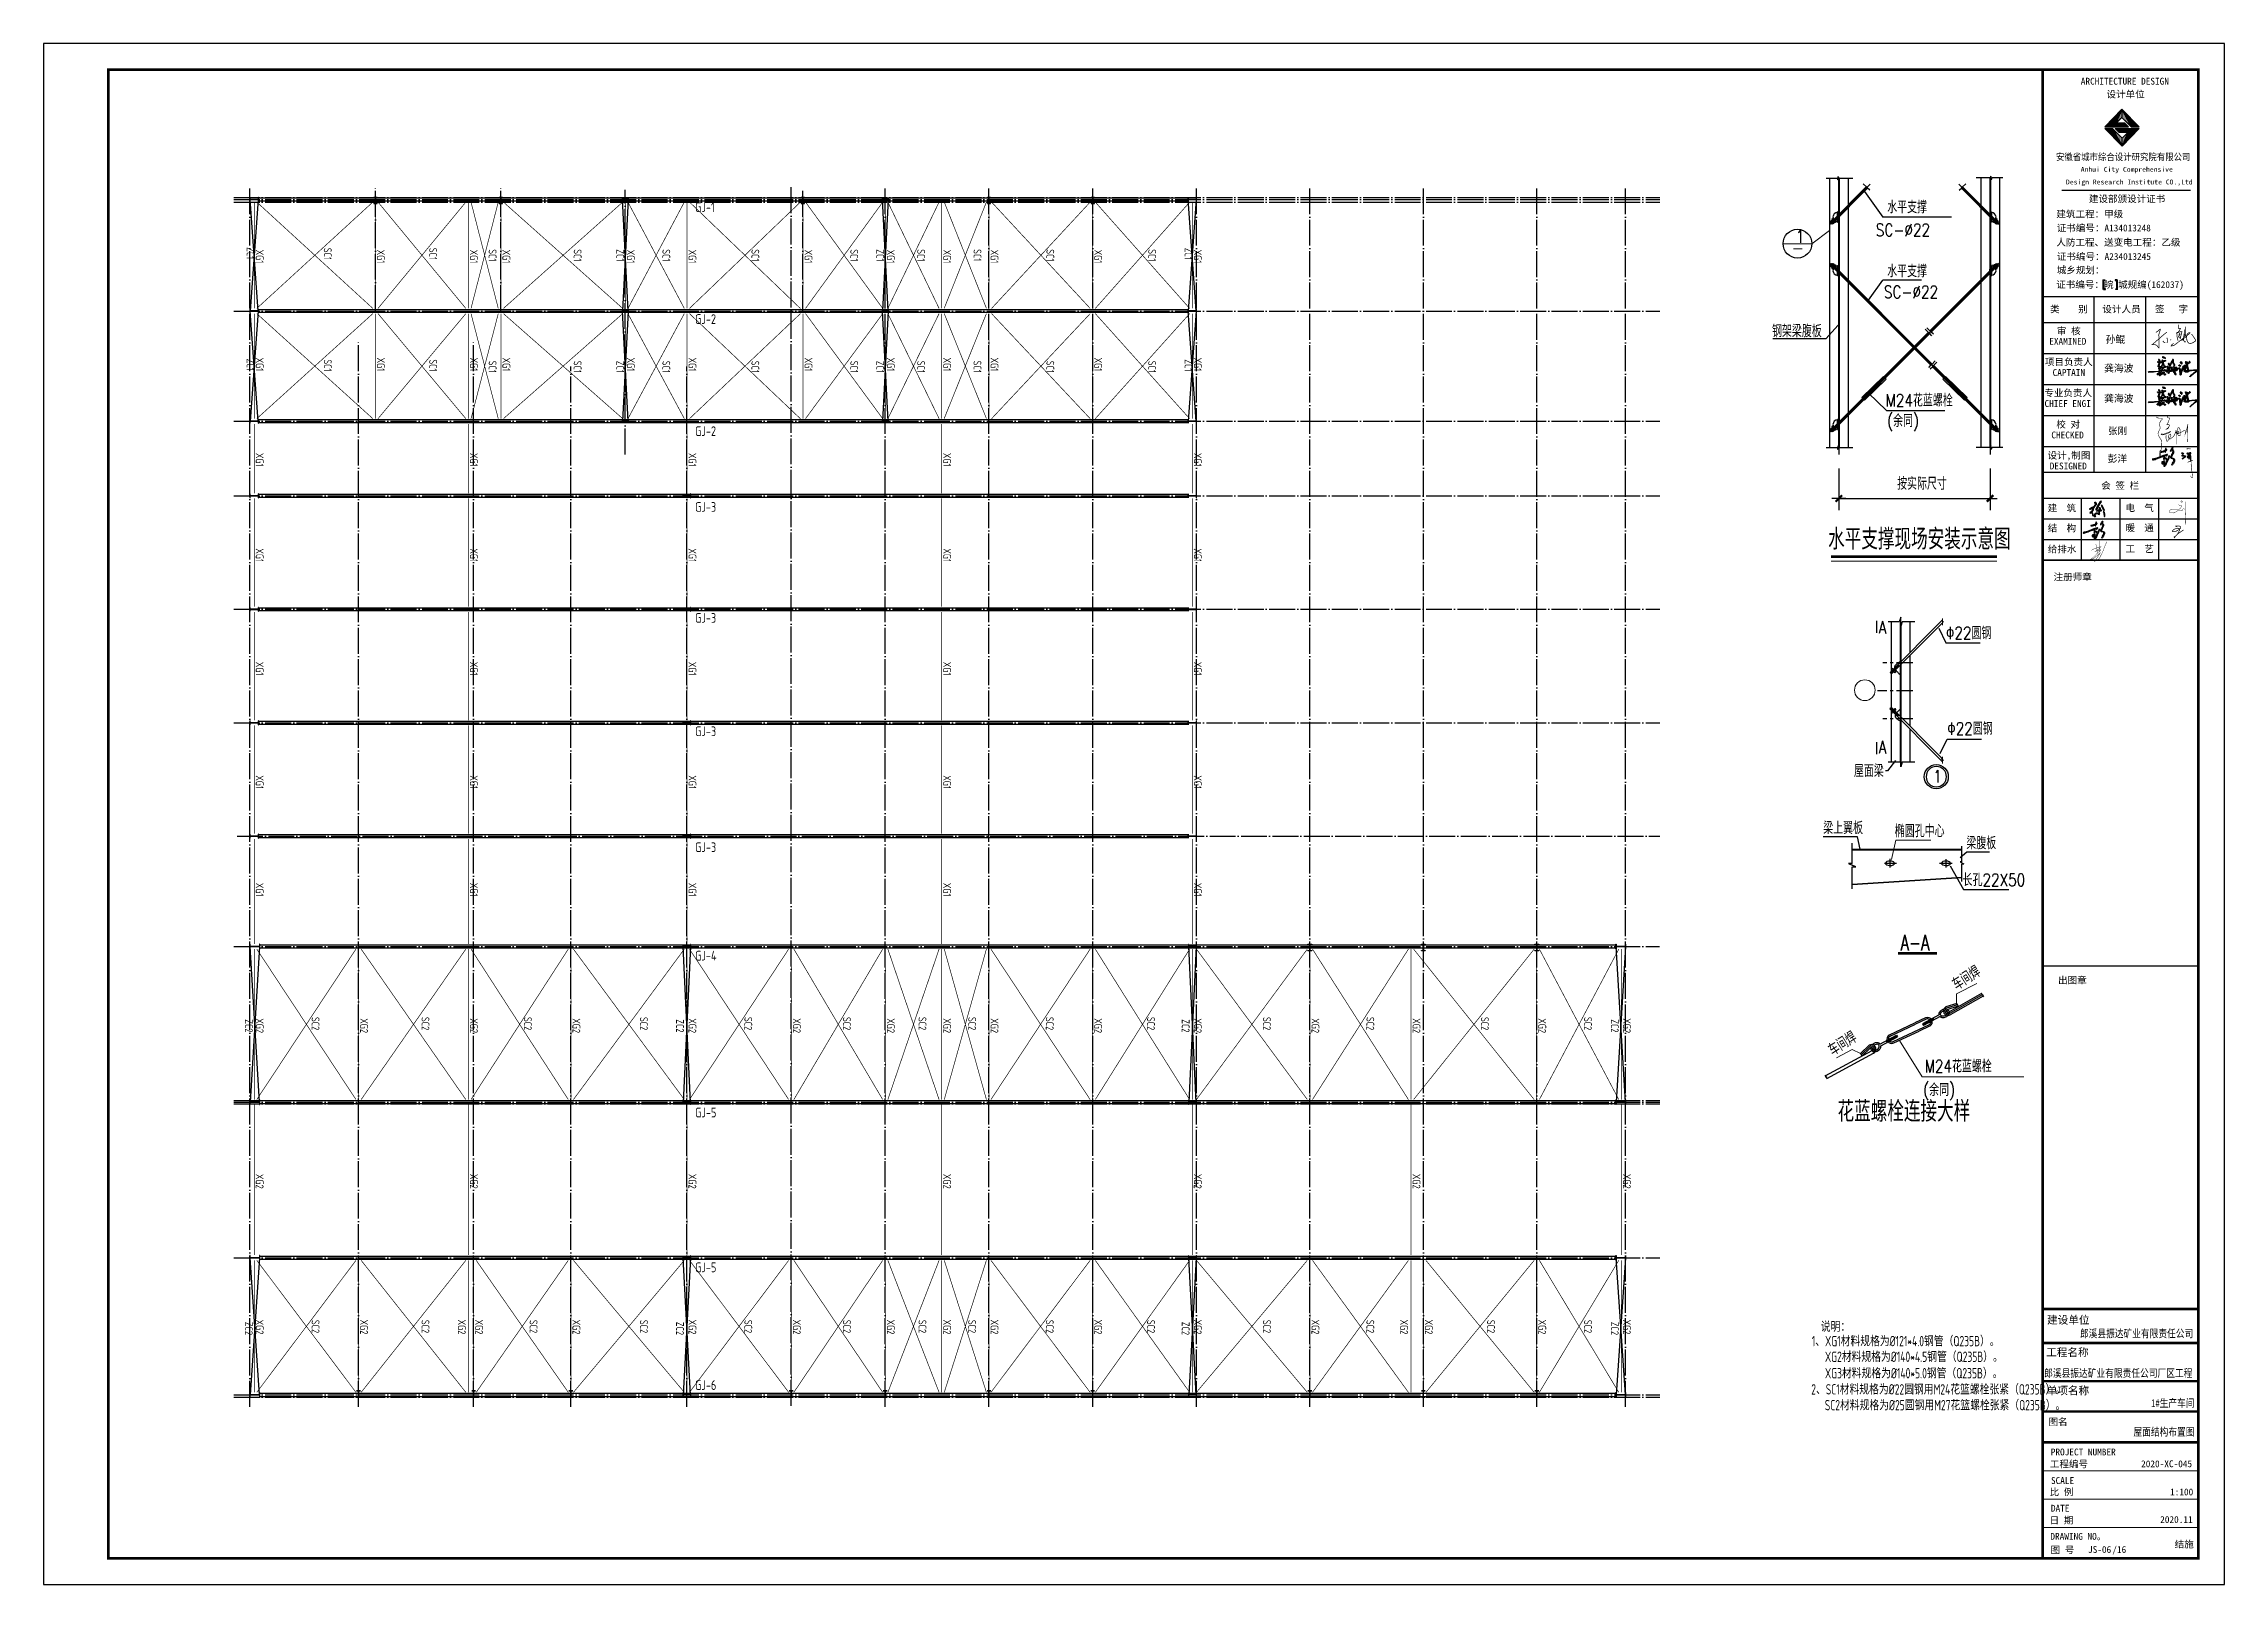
# Model space of a CAD drawing. Extents: x 69728788 to 150676229, y 15322671 to 43663798.
# Drawn here: x 75107584 to 75275784, y 20403703 to 20522503 of the extents above; entities that cross this region are included whole.
import ezdxf

# ---------------------------------------------------------------- set-up
doc = ezdxf.new("R2010")
doc.units = 0
doc.header["$LTSCALE"] = 1000
doc.header["$MEASUREMENT"] = 0
for name, pattern in [('CENTER', [2, 1.25, -0.25, 0.25, -0.25]), ('CENTER2', [1.125, 0.75, -0.125, 0.125, -0.125]), ('CENTERX2', [101.6, 63.5, -12.7, 12.7, -12.7]), ('DASHDOTX2', [50.8, 25.4, -12.7, 0, -12.7]), ('DOTE', [2.42, 2, -0.2, 0.02, -0.2])]:
    doc.linetypes.add(name, pattern=pattern)
doc.layers.get('0').update_dxf_attribs({"linetype": 'CONTINUOUS'})
doc.layers.get('DEFPOINTS').update_dxf_attribs({"linetype": 'CONTINUOUS'})
for name, color, linetype in [('CJ', 6, 'CONTINUOUS'), ('DOTE', 251, 'DOTE'), ('JC', 7, 'CONTINUOUS'), ('PUB_TITLE', 4, 'CONTINUOUS'), ('R', 1, 'CONTINUOUS'), ('STAIR', 2, 'CONTINUOUS'), ('TEXT', 7, 'CONTINUOUS'), ('ZC', 6, 'CONTINUOUS'), ('一般文字', 6, 'CONTINUOUS'), ('卫浴', 7, 'CONTINUOUS'), ('图框', 253, 'CONTINUOUS'), ('屋面支撑', 1, 'CONTINUOUS'), ('签名', 7, 'CONTINUOUS'), ('系杆', 7, 'CONTINUOUS'), ('线线', 150, 'CONTINUOUS'), ('钢柱', 3, 'CONTINUOUS'), ('钢梁', 97, 'CONTINUOUS')]:
    doc.layers.add(name, color=color, linetype=linetype)
for name, color, linetype, lineweight in [('修改', 7, 'CONTINUOUS', 20), ('图文说明基线', 251, 'CONTINUOUS', 50), ('轴线', 1, 'CENTERX2', 13)]:
    doc.layers.add(name, color=color, linetype=linetype, lineweight=lineweight)
doc.styles.add('-黑体', font='simhei.ttf')
doc.styles.add('HZ', font='txt', dxfattribs={"width": 0.7, "height": 5, "bigfont": 'STF:宋体'})
doc.styles.add('hztxt', font='romand_pkpm', dxfattribs={"bigfont": 'hztxt'})
doc.styles.add('STYLE-黑体', font='simhei.ttf')
doc.styles.add('TSSD_Dimension', font='Tssdeng.shx', dxfattribs={"width": 0.7, "bigfont": 'hztxt.shx'})
doc.styles.add('TSSD_Rein', font='atssdeng.shx', dxfattribs={"width": 0.7, "bigfont": 'atssdchn.shx'})
doc.styles.add('宋体', font='', dxfattribs={"width": 0.8})
doc.styles.add('黑体', font='simhei.ttf', dxfattribs={"width": 0.6, "height": 4.3})
doc.styles.get('宋体').set_extended_font_data('SimSun')

msp = doc.modelspace()

# ---------------------------------------------------------------- texts
at = {"layer": 'STAIR', "style": 'TSSD_Rein', "width": 0.8}
for s, p in [('GJ-1', (75157833.8, 20509508.7)), ('GJ-2', (75157833.8, 20500890.7)), ('GJ-2', (75157833.8, 20492247)), ('GJ-3', (75157833.8, 20486401.7)), ('GJ-3', (75157833.8, 20477846)), ('GJ-3', (75157833.8, 20469104.6)), ('GJ-3', (75157833.8, 20460165.7)), ('GJ-4', (75157833.8, 20451803)), ('GJ-5', (75157833.8, 20439710.2)), ('GJ-5', (75157833.8, 20427771.8)), ('GJ-6', (75157833.8, 20418693.7))]:
    msp.add_text(s, height=750, dxfattribs=at).set_placement(p)
at = {"layer": 'TEXT', "color": 2, "style": 'TSSD_Dimension', "width": 0.7}
for s, p in [('1、XG1材料规格为%%C121*4.0钢管（Q235B）。', (75243961.1, 20422061.3)), ('说明：', (75244655.7, 20423175.7)), ('XG2材料规格为%%C140*4.5钢管（Q235B）。', (75244975.4, 20420854.1)), ('XG3材料规格为%%C140*5.0钢管（Q235B）。', (75244975.4, 20419585.5)), ('2、SC1材料规格为%%C22圆钢用M24花篮螺栓张紧（Q235B）。', (75243920.6, 20418341.6)), ('SC2材料规格为%%C25圆钢用M27花篮螺栓张紧（Q235B）。', (75244967.5, 20417122.2))]:
    msp.add_text(s, height=800, dxfattribs=at).set_placement(p)
at = {"layer": 'TEXT', "color": 3, "style": '-黑体', "width": 0.8}
for s, p in [('郎溪县振达矿业有限责任公司', (75264642.2, 20422744.8)), ('郎溪县振达矿业有限责任公司厂区工程', (75261885.6, 20419689.9)), ('1#生产车间', (75270138.3, 20417378.5)), ('屋面结构布置图', (75268774.6, 20415164.2, -27.6))]:
    msp.add_text(s, height=600.3, dxfattribs=at).set_placement(p)
at = {"layer": 'ZC', "style": 'TSSD_Rein', "width": 0.8}
for s, p in [('ZC1', (75123236.6, 20506814.6)), ('ZC1', (75151763.2, 20506647.8)), ('ZC1', (75171813.6, 20506647.8)), ('ZC1', (75195586.6, 20506762.9)), ('ZC1', (75123236.6, 20498214.6)), ('ZC1', (75151763.2, 20498047.8)), ('ZC1', (75171813.6, 20498047.8)), ('ZC1', (75195586.6, 20498162.9)), ('ZC2', (75123116.6, 20447278)), ('ZC2', (75156368.2, 20447278)), ('ZC2', (75195368.6, 20447279)), ('ZC2', (75228466.6, 20447278)), ('ZC2', (75123116.6, 20423948.9)), ('ZC2', (75156368.2, 20423948.9)), ('ZC2', (75195368.6, 20423949.9)), ('ZC2', (75228466.6, 20423948.9))]:
    msp.add_text(s, height=600, rotation=270, dxfattribs=at).set_placement(p)
at = {"layer": '一般文字', "color": 6, "linetype": 'Continuous', "lineweight": -3, "style": 'hztxt', "width": 0.8}
for s, p in [('水平支撑', (75249778.7, 20509421.4)), ('SC-%%C22', (75248902.9, 20507658.7)), ('水平支撑', (75249778.7, 20504488)), ('SC-%%C22', (75249523.6, 20502879.2)), ('钢架梁腹板', (75240892, 20499860.2)), ('M24花蓝螺栓', (75249655.4, 20494520.4)), ('(余同)', (75249770.6, 20492941.2)), ('按实际尺寸', (75250540.9, 20488099.1)), ('A', (75249116.9, 20477013.4)), ('Φ22圆钢', (75254302.9, 20476579)), ('Φ22圆钢', (75254405, 20469207.6)), ('A', (75249116.9, 20467777.9)), ('屋面梁', (75247211.2, 20465952.7)), ('1', (75253333.2, 20465530.4)), ('梁上翼板', (75244841.6, 20461550.1)), ('椭圆孔中心', (75250361.2, 20461312)), ('梁腹板', (75255884, 20460387.7)), ('长孔22X50', (75255593.2, 20457540.2)), ('M24花蓝螺栓', (75252666.9, 20443176.6)), ('(余同)', (75252551.2, 20441351.6))]:
    msp.add_text(s, height=960, dxfattribs=at).set_placement(p)
at = {"layer": '一般文字', "lineweight": 13, "style": 'HZ', "width": 0.75}
msp.add_text('1', height=972, rotation=0.025477, dxfattribs=at).set_placement((75242742.6, 20507142.1))
at = {"layer": '一般文字', "color": 6, "linetype": 'Continuous', "style": 'hztxt', "width": 0.8}
for s, p in [('水平支撑现场安装示意图', (75245219.2, 20483494.2, 13.8)), ('花蓝螺栓连接大样', (75245944.8, 20439372.3, 0))]:
    msp.add_text(s, height=1600, dxfattribs=at).set_placement(p)
at = {"layer": '一般文字', "color": 6, "style": 'hztxt', "width": 0.7}
msp.add_text('A-A', height=1200, dxfattribs=at).set_placement((75250806.2, 20452590.1))
at = {"layer": '一般文字', "color": 6, "linetype": 'Continuous', "lineweight": -3, "style": 'hztxt', "width": 0.8}
for p in [(75255158.3, 20449451.9), (75245601.3, 20444388)]:
    msp.add_text('车间焊', height=960, rotation=32.253537, dxfattribs=at).set_placement(p)
at = {"layer": '图框', "color": 4}
for s, height, style, p in [('ARCHITECTURE DESIGN', 525.888, '黑体', (75264709.3, 20519343.4)), ('设计单位', 525.89, '黑体', (75266691.9, 20518336.2)), (' Design Research Institute CO.,Ltd', 378.48, '黑体', (75263269.2, 20511645.8)), ('Anhui City Comprehensive ', 378.48, '黑体', (75264704, 20512619.8)), ('建设部颁设计证书', 525.89, '黑体', (75265334.2, 20510273.5)), (' 建筑工程：甲级', 525.89, '黑体', (75262471.7, 20509095.1)), ('证书编号：A134013248', 525.888, '黑体', (75262852.1, 20508023.4)), ('人防工程、送变电工程：乙级', 525.888, '黑体', (75262824.5, 20506916)), ('城乡规划：', 525.89, '黑体', (75262857.8, 20504777.1)), ('证书编号：A234013245', 525.888, '黑体', (75262861.7, 20505827.7)), ('证书编号：皖 城规编(162037)', 525.888, '黑体', (75262815.7, 20503656.8)), ('孙鲲', 552.18, 'STYLE-黑体', (75266627.4, 20499430.5)), ('龚海波', 552.18, 'STYLE-黑体', (75266509.3, 20497198.8)), ('龚海波', 552.18, 'STYLE-黑体', (75266509.3, 20494868.3)), ('张刚', 525.89, 'STYLE-黑体', (75266807.7, 20492381.4)), ('彭洋', 552.18, 'STYLE-黑体', (75266780.7, 20490228.5)), ('注册师章', 525.89, '黑体', (75262609.5, 20481120.4)), ('出图章', 525.89, '黑体', (75262956.1, 20450016)), ('建设单位', 600, '黑体', (75262109.1, 20423795.7)), ('工程名称', 600, '黑体', (75262042.6, 20421292.6)), ('单项名称', 600, '黑体', (75262082.6, 20418345.3)), ('图名', 525.89, '黑体', (75262221.1, 20415981.1)), ('工程编号', 525.89, '黑体', (75262324, 20412718.5)), ('2020-XC-045', 525.888, '宋体', (75269360.7, 20412736.7)), ('比 例', 525.89, '黑体', (75262306.3, 20410561.5)), ('SCALE', 525.89, '黑体', (75262407.8, 20411447.4)), ('1:100', 525.89, '宋体', (75271593.7, 20410563.6)), ('DATE', 525.89, '黑体', (75262405.1, 20409310.2)), ('日 期', 525.89, '黑体', (75262306.3, 20408384.2)), ('2020.11', 525.89, '宋体', (75270832.5, 20408440.6)), ('DRAWING NO。', 525.888, '黑体', (75262363.6, 20407140.8)), ('图 号', 525.89, '黑体', (75262381, 20406090.7))]:
    msp.add_text(s, height=height, dxfattribs=dict(at, style=style)).set_placement(p)
at = {"layer": '图框', "color": 4, "style": '黑体', "width": 0.88}
msp.add_text('安徽省城市综合设计研究院有限公司', height=525.888, dxfattribs=at).set_placement((75262795.6, 20513503.7))
at = {"layer": '图框', "color": 0}
for s, height, style, p in [('类    别 ', 525.89, 'STYLE-黑体', (75262340.3, 20501769.6)), ('设计人员', 525.89, 'STYLE-黑体', (75266377.4, 20501769.6)), ('签   字', 525.89, 'STYLE-黑体', (75270435.6, 20501769.6)), ('审 核', 525.89, 'STYLE-黑体', (75262865.8, 20500080.1)), ('EXAMINED ', 525.89, 'STYLE-黑体', (75262274.5, 20499290.3)), ('项目负责人', 525.89, 'STYLE-黑体', (75261940.5, 20497697.7)), ('CAPTAIN', 525.89, 'STYLE-黑体', (75262535.5, 20496880.9)), ('专业负责人', 525.89, 'STYLE-黑体', (75261895.8, 20495307.3)), ('CHIEF ENGI', 525.89, 'STYLE-黑体', (75261911.3, 20494490.5)), ('校 对', 525.89, 'STYLE-黑体', (75262821.1, 20492881.9)), ('CHECKED  ', 525.89, 'STYLE-黑体', (75262437.4, 20492065.2)), ('设计,制图', 525.89, 'STYLE-黑体', (75262140.6, 20490491.5)), ('DESIGNED ', 525.89, 'STYLE-黑体', (75262312.6, 20489674.8)), ('会 签 栏', 525.89, 'STYLE-黑体', (75266283.5, 20488164.2)), ('建  筑', 525.89, 'STYLE-黑体', (75262161.8, 20486426.3)), ('电  气', 525.89, 'STYLE-黑体', (75268156.1, 20486443.6)), ('结  构', 525.89, 'STYLE-黑体', (75262161.8, 20484887.4)), ('暖  通', 525.89, 'STYLE-黑体', (75268156.1, 20484904.8)), ('给排水', 525.89, 'STYLE-黑体', (75262161.8, 20483261.8)), ('工  艺', 525.89, 'STYLE-黑体', (75268156.1, 20483279.2)), ('PROJECT NUMBER', 525.888, '黑体', (75262395, 20413648.1))]:
    msp.add_text(s, height=height, dxfattribs=dict(at, style=style)).set_placement(p)
at = {"layer": '图框', "color": 3, "style": '宋体'}
for s, p in [('JS-06', (75265265.4, 20406127.4)), ('/16', (75267140.9, 20406127.4)), ('结施', (75271948.2, 20406535.7))]:
    msp.add_text(s, height=525.89, dxfattribs=at).set_placement(p)
at = {"layer": '屋面支撑', "style": 'TSSD_Rein', "width": 0.8}
for s, p in [('SC1', (75129196.9, 20506756.4)), ('SC1', (75137327, 20506756.4)), ('SC1', (75141912.8, 20506647.4)), ('SC1', (75148471.5, 20506647.4)), ('SC1', (75155311.6, 20506647.4)), ('SC1', (75162176.4, 20506647.4)), ('SC1', (75169806.2, 20506647.4)), ('SC1', (75174961.8, 20506647.4)), ('SC1', (75179306.9, 20506657.2)), ('SC1', (75184928.7, 20506647.4)), ('SC1', (75192782, 20506647.4)), ('SC1', (75129196.9, 20498156.4)), ('SC1', (75137327, 20498156.4)), ('SC1', (75141912.8, 20498047.4)), ('SC1', (75148471.5, 20498047.4)), ('SC1', (75155311.6, 20498047.4)), ('SC1', (75162176.4, 20498047.4)), ('SC1', (75169806.2, 20498047.4)), ('SC1', (75174961.8, 20498047.4)), ('SC1', (75179306.9, 20498057.2)), ('SC1', (75184928.7, 20498047.4)), ('SC1', (75192782, 20498047.4)), ('SC2', (75128258.9, 20447452.1)), ('SC2', (75136733.7, 20447452.1)), ('SC2', (75144633.9, 20447452.1)), ('SC2', (75153583.5, 20447452.1)), ('SC2', (75161633.5, 20447452.1)), ('SC2', (75169240, 20447452.1)), ('SC2', (75175065.1, 20447452.1)), ('SC2', (75178900.1, 20447452.1)), ('SC2', (75184883.9, 20447452.1)), ('SC2', (75192693.2, 20447452.1)), ('SC2', (75201633.9, 20447452.1)), ('SC2', (75209610.6, 20447452.1)), ('SC2', (75218447.7, 20447452.1)), ('SC2', (75226395.6, 20447452.1)), ('SC2', (75128258.9, 20424095.7)), ('SC2', (75136733.7, 20424095.7)), ('SC2', (75145072.6, 20424095.7)), ('SC2', (75153583.5, 20424095.7)), ('SC2', (75161633.5, 20424095.7)), ('SC2', (75169240, 20424095.7)), ('SC2', (75175065.1, 20424095.7)), ('SC2', (75178900.1, 20424095.7)), ('SC2', (75184883.9, 20424095.7)), ('SC2', (75192693.2, 20424095.7)), ('SC2', (75201633.9, 20424095.7)), ('SC2', (75209610.6, 20424095.7)), ('SC2', (75218915.9, 20424095.7)), ('SC2', (75226395.6, 20424095.7))]:
    msp.add_text(s, height=600, rotation=270, dxfattribs=at).set_placement(p)
at = {"layer": '系杆', "color": 3, "style": 'TSSD_Rein', "width": 0.8}
for s, p in [('XG1', (75123948.1, 20506612.9)), ('XG1', (75133298.1, 20506612.9)), ('XG1', (75140472.9, 20506612.9)), ('XG1', (75142973.1, 20506612.9)), ('XG1', (75152572.7, 20506612.9)), ('XG1', (75157322.7, 20506612.9)), ('XG1', (75166272.7, 20506612.9)), ('XG1', (75172623.1, 20506612.9)), ('XG1', (75176972.9, 20506612.9)), ('XG1', (75180623.1, 20506612.9)), ('XG1', (75188623.1, 20506612.9)), ('XG1', (75196298.1, 20506612.9)), ('XG1', (75123948.1, 20498291.5)), ('XG1', (75133298.1, 20498291.5)), ('XG1', (75140472.9, 20498291.5)), ('XG1', (75142973.1, 20498291.5)), ('XG1', (75152572.7, 20498291.5)), ('XG1', (75157322.7, 20498291.5)), ('XG1', (75166272.7, 20498291.5)), ('XG1', (75172623.1, 20498291.5)), ('XG1', (75176972.9, 20498291.5)), ('XG1', (75180623.1, 20498291.5)), ('XG1', (75188623.1, 20498291.5)), ('XG1', (75196298.1, 20498291.5)), ('XG1', (75123948.1, 20490938.5)), ('XG1', (75140472.9, 20490938.5)), ('XG1', (75157322.7, 20490938.5)), ('XG1', (75176972.9, 20490938.5)), ('XG1', (75196298.1, 20490938.5)), ('XG1', (75123948.1, 20483582.6)), ('XG1', (75140472.9, 20483582.6)), ('XG1', (75157322.7, 20483582.6)), ('XG1', (75176972.9, 20483582.6)), ('XG1', (75196298.1, 20483582.6)), ('XG1', (75123948.1, 20474832.6)), ('XG1', (75140472.9, 20474832.6)), ('XG1', (75157322.7, 20474832.6)), ('XG1', (75176972.9, 20474832.6)), ('XG1', (75196298.1, 20474832.6)), ('XG1', (75123948.1, 20466082.6)), ('XG1', (75140472.9, 20466082.6)), ('XG1', (75157322.7, 20466082.6)), ('XG1', (75176972.9, 20466082.6)), ('XG1', (75196298.1, 20466082.6)), ('XG1', (75123948.1, 20457791.5)), ('XG1', (75140472.9, 20457791.5)), ('XG1', (75157322.7, 20457791.5)), ('XG1', (75176972.9, 20457791.5)), ('XG1', (75196298.1, 20457791.5)), ('XG2', (75123948.1, 20447349)), ('XG2', (75131998.1, 20447349)), ('XG2', (75140472.9, 20447349)), ('XG2', (75148373.1, 20447349)), ('XG2', (75157322.7, 20447349)), ('XG2', (75165372.7, 20447349)), ('XG2', (75172623.1, 20447349)), ('XG2', (75176972.9, 20447349)), ('XG2', (75180623.1, 20447349)), ('XG2', (75188623.1, 20447349)), ('XG2', (75196298.1, 20447349)), ('XG2', (75205373.1, 20447349)), ('XG2', (75213173.1, 20447349)), ('XG2', (75222873.1, 20447349)), ('XG2', (75229398.1, 20447349)), ('XG2', (75123948.1, 20435349)), ('XG2', (75140472.9, 20435349)), ('XG2', (75157322.7, 20435349)), ('XG2', (75176972.9, 20435349)), ('XG2', (75196298.1, 20435349)), ('XG2', (75213173.1, 20435349)), ('XG2', (75229398.1, 20435349)), ('XG2', (75123948.1, 20424116.6)), ('XG2', (75131998.1, 20424116.6)), ('XG2', (75139540.9, 20424116.6)), ('XG2', (75140872.9, 20424116.6)), ('XG2', (75148373.1, 20424116.6)), ('XG2', (75157322.7, 20424116.6)), ('XG2', (75165372.7, 20424116.6)), ('XG2', (75172623.1, 20424116.6)), ('XG2', (75176972.9, 20424116.6)), ('XG2', (75180623.1, 20424116.6)), ('XG2', (75188623.1, 20424116.6)), ('XG2', (75196298.1, 20424116.6)), ('XG2', (75205373.1, 20424116.6)), ('XG2', (75212214.9, 20424116.6)), ('XG2', (75214123.1, 20424116.6)), ('XG2', (75222873.1, 20424116.6)), ('XG2', (75229398.1, 20424116.6))]:
    msp.add_text(s, height=600, rotation=270, dxfattribs=at).set_placement(p)

# ---------------------------------------------------------------- blocks, each defined once
blk = doc.blocks.new('新块HGJHJFKJFJKFHK')
h = blk.add_hatch(color=256)
h.paths.add_polyline_path([(352610, 136817), (352657, 136833), (352738, 136863), (352779, 136881), (352829, 136894), (352858, 136909), (352893, 136921), (352914, 136929), (352952, 136942), (352970, 136950), (352980, 136952), (352982, 136941), (352977, 136930), (352987, 136927), (352992, 136929), (353008, 136940), (353017, 136952), (353026, 136969), (353018, 136984), (353000, 136981), (352957, 136966), (352879, 136940), (352783, 136904), (352723, 136881), (352635, 136849), (352584, 136830), (352577, 136832), (352552, 136818), (352535, 136814), (352531, 136811), (352511, 136811), (352509, 136820), (352505, 136826), (352495, 136823), (352489, 136817), (352472, 136804), (352469, 136795), (352472, 136784), (352481, 136778), (352505, 136778), (352568, 136799)])
h.paths.add_polyline_path([(352954, 137112), (352963, 137116), (352975, 137119), (352983, 137125), (352990, 137129), (352992, 137135), (352997, 137141), (352998, 137153), (352991, 137163), (352983, 137160), (352976, 137152), (352969, 137147), (352965, 137156), (352968, 137161), (352972, 137168), (352977, 137177), (352980, 137185), (352980, 137192), (352978, 137198), (352966, 137199), (352958, 137198), (352955, 137194), (352953, 137187), (352950, 137180), (352949, 137169), (352947, 137160), (352944, 137146), (352942, 137136), (352936, 137128), (352928, 137125), (352915, 137117), (352886, 137104), (352861, 137095), (352845, 137088), (352829, 137081), (352803, 137076), (352774, 137074), (352762, 137069), (352764, 137057), (352782, 137055), (352819, 137061), (352848, 137071), (352877, 137079), (352895, 137089), (352913, 137096), (352922, 137100), (352926, 137096), (352925, 137087), (352927, 137075), (352932, 137067), (352938, 137065), (352946, 137069), (352949, 137076), (352949, 137090), (352950, 137103)])
h.paths.add_polyline_path([(352904, 136836), (352903, 136849), (352903, 136866), (352910, 136877), (352923, 136890), (352921, 136900), (352905, 136902), (352894, 136893), (352887, 136874), (352882, 136857), (352884, 136832), (352882, 136819), (352880, 136808), (352887, 136803), (352897, 136803), (352909, 136812), (352917, 136822), (352933, 136826), (352954, 136826), (352962, 136824), (352971, 136819), (352975, 136807), (352972, 136794), (352975, 136782), (352982, 136781), (352990, 136786), (352994, 136808), (352989, 136831), (352974, 136840), (352948, 136839), (352917, 136838)], flags=17)
h.paths.add_polyline_path([(352893, 136727), (352903, 136730), (352926, 136733), (352926, 136744), (352917, 136747), (352899, 136748), (352891, 136744), (352877, 136738), (352866, 136735), (352863, 136725), (352867, 136712), (352873, 136706), (352882, 136706), (352885, 136714)], flags=17)
h.paths.add_polyline_path([(352848, 136663), (352854, 136680), (352854, 136703), (352851, 136719), (352839, 136723), (352832, 136716), (352829, 136697), (352824, 136675), (352824, 136653), (352832, 136632), (352837, 136626), (352855, 136627), (352867, 136632), (352877, 136646), (352887, 136653), (352895, 136659), (352903, 136666), (352914, 136656), (352912, 136633), (352906, 136617), (352905, 136590), (352899, 136565), (352895, 136548), (352900, 136535), (352913, 136534), (352927, 136546), (352951, 136575), (352976, 136632), (353009, 136704), (353056, 136811), (353084, 136893), (353089, 136939), (353067, 136875), (353031, 136798), (353005, 136749), (352972, 136667), (352954, 136638), (352932, 136593), (352919, 136571), (352920, 136591), (352925, 136621), (352931, 136641), (352929, 136658), (352921, 136675), (352910, 136682), (352899, 136680), (352881, 136668), (352873, 136656), (352861, 136642), (352849, 136645)])
for points in [[(353177, 136861), (353168, 136876), (353173, 136895), (353183, 136922), (353196, 136956), (353214, 136981), (353241, 137043), (353245, 137067), (353245, 137087), (353244, 137109), (353236, 137130), (353217, 137147), (353214, 137158), (353212, 137180), (353210, 137196), (353212, 137209), (353217, 137234), (353210, 137236), (353197, 137234), (353182, 137204), (353168, 137188), (353157, 137165), (353149, 137131), (353140, 137108), (353140, 137096), (353147, 137088), (353149, 137098), (353159, 137125), (353166, 137143), (353176, 137162), (353182, 137165), (353189, 137160), (353203, 137136), (353211, 137123), (353226, 137111), (353229, 137086), (353223, 137071), (353217, 137024), (353186, 136972), (353167, 136933), (353145, 136892), (353149, 136856), (353154, 136847), (353165, 136833), (353213, 136824), (353242, 136823), (353256, 136813), (353262, 136797), (353259, 136758), (353251, 136734), (353243, 136718), (353231, 136702), (353210, 136661), (353205, 136629), (353182, 136610), (353185, 136595), (353192, 136585), (353199, 136585), (353207, 136600), (353225, 136637), (353242, 136664), (353264, 136699), (353278, 136722), (353285, 136759), (353285, 136794), (353268, 136825), (353253, 136834), (353224, 136842), (353208, 136844), (353187, 136854)], [(353885, 136782), (353882, 136832), (353878, 136869), (353882, 136898), (353880, 136901), (353857, 136893), (353860, 136870), (353858, 136840), (353861, 136809), (353862, 136799), (353868, 136787), (353874, 136765), (353881, 136761), (353885, 136768)]]:
    blk.add_hatch(color=256).paths.add_polyline_path(points)
h = blk.add_hatch(color=256)
h.paths.add_polyline_path([(353601, 137021), (353576, 137035), (353554, 137034), (353546, 137026), (353554, 137015), (353567, 137009), (353589, 137000), (353606, 137007)])
h.paths.add_polyline_path([(353606, 136945), (353583, 136948), (353559, 136948), (353547, 136939), (353548, 136930), (353561, 136928), (353580, 136932), (353593, 136931), (353608, 136923), (353621, 136920), (353626, 136917), (353631, 136927), (353628, 136938)])
h.paths.add_polyline_path([(353651, 136866), (353670, 136903), (353686, 136919), (353687, 136929), (353677, 136929), (353658, 136913), (353635, 136897), (353620, 136872), (353596, 136851), (353574, 136837), (353569, 136815), (353583, 136807), (353591, 136811), (353605, 136826), (353634, 136851)])
h.paths.add_polyline_path([(353812, 137194), (353822, 137201), (353842, 137201), (353846, 137193), (353846, 137177), (353842, 137155), (353844, 137150), (353851, 137161), (353867, 137182), (353867, 137194), (353865, 137208), (353851, 137214), (353828, 137214), (353818, 137214), (353797, 137209), (353788, 137205), (353763, 137200), (353754, 137199), (353736, 137202), (353732, 137198), (353731, 137174), (353739, 137171), (353756, 137173), (353775, 137177), (353792, 137186)])
h.paths.add_polyline_path([(353803, 136935), (353818, 136945), (353824, 136949), (353847, 136972), (353854, 136984), (353880, 137009), (353881, 137023), (353876, 137038), (353850, 137038), (353841, 137037), (353836, 137033), (353825, 137029), (353811, 137022), (353799, 137018), (353777, 137013), (353762, 137013), (353757, 137017), (353756, 137029), (353752, 137032), (353743, 137032), (353738, 137017), (353744, 137003), (353755, 136998), (353767, 136995), (353779, 136995), (353799, 136998), (353814, 137004), (353839, 137010), (353850, 137015), (353853, 137009), (353842, 136997), (353823, 136983), (353811, 136966), (353794, 136946), (353766, 136923), (353754, 136901), (353752, 136887), (353761, 136872), (353794, 136874), (353811, 136885), (353823, 136889), (353832, 136893), (353831, 136883), (353816, 136863), (353799, 136837), (353805, 136833), (353814, 136841), (353819, 136853), (353830, 136867), (353841, 136882), (353849, 136892), (353856, 136897), (353858, 136892), (353874, 136899), (353879, 136907), (353886, 136914), (353886, 136925), (353870, 136928), (353859, 136925), (353843, 136923), (353818, 136909), (353795, 136899), (353779, 136892), (353768, 136892), (353771, 136905), (353780, 136912), (353788, 136923)])
h = blk.add_hatch(color=256)
h.paths.add_polyline_path([(353870, 136894), (353874, 136898), (353874, 136899), (353858, 136892), (353860, 136886)])
h.paths.add_polyline_path([(353900, 136737), (353912, 136741), (353924, 136745), (353947, 136752), (353959, 136754), (353964, 136762), (353963, 136768), (353956, 136772), (353945, 136772), (353936, 136769), (353929, 136768), (353919, 136766), (353913, 136763), (353906, 136760), (353895, 136752), (353887, 136749), (353886, 136754), (353885, 136768), (353875, 136791), (353873, 136788), (353874, 136759), (353860, 136743), (353827, 136729), (353785, 136717), (353746, 136691), (353759, 136691), (353787, 136688), (353813, 136700), (353829, 136708), (353858, 136716), (353875, 136719), (353880, 136702), (353883, 136693), (353885, 136666), (353880, 136621), (353889, 136553), (353896, 136480), (353903, 136402), (353913, 136340), (353928, 136216), (353930, 136208), (353929, 136190), (353932, 136165), (353933, 136152), (353933, 136137), (353927, 136136), (353922, 136139), (353889, 136172), (353881, 136184), (353878, 136195), (353876, 136201), (353865, 136202), (353864, 136197), (353871, 136178), (353880, 136157), (353904, 136130), (353906, 136125), (353911, 136116), (353924, 136111), (353935, 136108), (353940, 136108), (353944, 136113), (353946, 136119), (353951, 136132), (353951, 136158), (353950, 136198), (353942, 136258), (353936, 136314), (353929, 136364), (353920, 136408), (353920, 136470), (353916, 136513), (353911, 136549), (353908, 136582), (353909, 136590), (353906, 136616), (353903, 136642), (353898, 136700), (353894, 136726), (353895, 136732)])
for points in [[(352577, 136832), (352552, 136818), (352535, 136814), (352531, 136811), (352511, 136811), (352509, 136820), (352505, 136826), (352495, 136823), (352489, 136817), (352472, 136804), (352469, 136795), (352472, 136784), (352481, 136778), (352505, 136778), (352568, 136799), (352610, 136817), (352657, 136833), (352738, 136863), (352779, 136881), (352829, 136894), (352858, 136909), (352893, 136921), (352914, 136929), (352952, 136942), (352970, 136950), (352980, 136952), (352982, 136941), (352977, 136930), (352987, 136927), (352992, 136929), (353008, 136940), (353017, 136952), (353026, 136969), (353018, 136984), (353000, 136981), (352957, 136966), (352879, 136940), (352783, 136904), (352723, 136881), (352635, 136849), (352584, 136830), (352577, 136832)], [(352829, 137081), (352803, 137076), (352774, 137074), (352762, 137069), (352764, 137057), (352782, 137055), (352819, 137061), (352848, 137071), (352877, 137079), (352895, 137089), (352913, 137096), (352922, 137100), (352922, 137100), (352926, 137096), (352925, 137087), (352927, 137075), (352932, 137067), (352938, 137065), (352946, 137069), (352949, 137076), (352949, 137090), (352950, 137103), (352954, 137112), (352963, 137116), (352975, 137119), (352983, 137125), (352990, 137129), (352992, 137135), (352997, 137141), (352998, 137153), (352991, 137163), (352983, 137160), (352976, 137152), (352969, 137147), (352969, 137147), (352969, 137147), (352965, 137156), (352968, 137161), (352972, 137168), (352977, 137177), (352980, 137185), (352980, 137192), (352978, 137198), (352966, 137199), (352958, 137198), (352955, 137194), (352953, 137187), (352950, 137180), (352949, 137169), (352947, 137160), (352944, 137146), (352942, 137136), (352936, 137128), (352928, 137125), (352915, 137117), (352886, 137104), (352861, 137095), (352845, 137088), (352829, 137081)], [(353176, 137162), (353166, 137143), (353159, 137125), (353149, 137098), (353147, 137088), (353140, 137096), (353140, 137108), (353149, 137131), (353157, 137165), (353168, 137188), (353182, 137204), (353197, 137234), (353210, 137236), (353217, 137234), (353212, 137209), (353210, 137196), (353212, 137180), (353214, 137158), (353217, 137147), (353236, 137130), (353244, 137109), (353245, 137087), (353245, 137067), (353241, 137043), (353214, 136981), (353196, 136956), (353183, 136922), (353173, 136895), (353168, 136876), (353177, 136861), (353187, 136854), (353208, 136844), (353224, 136842), (353253, 136834), (353268, 136825), (353285, 136794), (353285, 136759), (353278, 136722), (353264, 136699), (353242, 136664), (353225, 136637), (353207, 136600), (353199, 136585), (353192, 136585), (353185, 136595), (353182, 136610), (353205, 136629), (353210, 136661), (353231, 136702), (353243, 136718), (353251, 136734), (353259, 136758), (353262, 136797), (353256, 136813), (353242, 136823), (353213, 136824), (353165, 136833), (353154, 136847), (353149, 136856), (353145, 136892), (353167, 136933), (353186, 136972), (353217, 137024), (353223, 137071), (353229, 137086), (353226, 137111), (353211, 137123), (353203, 137136), (353189, 137160), (353182, 137165), (353176, 137162)], [(353825, 137029), (353811, 137022), (353799, 137018), (353777, 137013), (353762, 137013), (353757, 137017), (353756, 137029), (353752, 137032), (353743, 137032), (353738, 137017), (353744, 137003), (353755, 136998), (353767, 136995), (353779, 136995), (353799, 136998), (353814, 137004), (353839, 137010), (353850, 137015), (353853, 137009), (353842, 136997), (353823, 136983), (353811, 136966), (353794, 136946), (353766, 136923), (353754, 136901), (353752, 136887), (353761, 136872), (353794, 136874), (353811, 136885), (353823, 136889), (353832, 136893), (353831, 136883), (353816, 136863), (353799, 136837), (353805, 136833), (353814, 136841), (353819, 136853), (353830, 136867), (353841, 136882), (353849, 136892), (353856, 136897), (353860, 136886), (353870, 136894), (353880, 136901), (353879, 136907), (353886, 136914), (353886, 136925), (353870, 136928), (353859, 136925), (353843, 136923), (353818, 136909), (353795, 136899), (353779, 136892), (353768, 136892), (353771, 136905), (353780, 136912), (353788, 136923), (353803, 136935), (353818, 136945), (353824, 136949), (353847, 136972), (353854, 136984), (353880, 137009), (353881, 137023), (353876, 137038), (353850, 137038), (353841, 137037), (353836, 137033), (353825, 137029)], [(352824, 136653), (352824, 136675), (352829, 136697), (352832, 136716), (352839, 136723), (352851, 136719), (352854, 136703), (352854, 136680), (352848, 136663), (352849, 136645), (352861, 136642), (352873, 136656), (352881, 136668), (352899, 136680), (352910, 136682), (352921, 136675), (352929, 136658), (352931, 136641), (352925, 136621), (352920, 136591), (352919, 136571), (352932, 136593), (352954, 136638), (352972, 136667), (353005, 136749), (353031, 136798), (353067, 136875), (353089, 136939), (353084, 136893), (353056, 136811), (353009, 136704), (352976, 136632), (352951, 136575), (352927, 136546), (352913, 136534), (352900, 136535), (352895, 136548), (352899, 136565), (352905, 136590), (352906, 136617), (352912, 136633), (352912, 136633), (352914, 136656), (352903, 136666), (352895, 136659), (352887, 136653), (352877, 136646), (352867, 136632), (352855, 136627), (352837, 136626), (352832, 136632), (352824, 136653)], [(352903, 136849), (352903, 136866), (352910, 136877), (352923, 136890), (352921, 136900), (352905, 136902), (352894, 136893), (352887, 136874), (352882, 136857), (352884, 136832), (352882, 136819), (352880, 136808), (352887, 136803), (352897, 136803), (352909, 136812), (352917, 136822), (352933, 136826), (352954, 136826), (352962, 136824), (352971, 136819), (352975, 136807), (352972, 136794), (352975, 136782), (352982, 136781), (352990, 136786), (352994, 136808), (352989, 136831), (352974, 136840), (352948, 136839), (352917, 136838), (352904, 136836), (352903, 136849)], [(353885, 136782), (353882, 136832), (353878, 136869), (353882, 136898), (353880, 136901), (353857, 136893), (353860, 136870), (353858, 136840), (353861, 136809), (353862, 136799), (353868, 136787), (353874, 136765), (353881, 136761), (353885, 136768), (353885, 136782)]]:
    blk.add_lwpolyline(points, close=True)
for points in [[(353589, 137000), (353567, 137009), (353554, 137015), (353546, 137026), (353554, 137034), (353576, 137035), (353601, 137021), (353606, 137007), (353589, 137000)], [(352893, 136727), (352885, 136714), (352882, 136706), (352873, 136706), (352867, 136712), (352863, 136725), (352866, 136735), (352877, 136738), (352891, 136744), (352899, 136748), (352917, 136747), (352926, 136744), (352926, 136733), (352903, 136730), (352893, 136727), (352893, 136727)], [(353561, 136928), (353580, 136932), (353593, 136931), (353608, 136923), (353621, 136920), (353626, 136917), (353631, 136927), (353628, 136938), (353606, 136945), (353583, 136948), (353559, 136948), (353547, 136939), (353548, 136930), (353561, 136928)], [(353569, 136815), (353574, 136837), (353596, 136851), (353620, 136872), (353635, 136897), (353658, 136913), (353677, 136929), (353687, 136929), (353686, 136919), (353670, 136903), (353651, 136866), (353634, 136851), (353605, 136826), (353591, 136811), (353583, 136807), (353569, 136815)]]:
    blk.add_lwpolyline(points)
blk = doc.blocks.new('5555')
at = {"layer": '修改', "color": 1, "const_width": 750}
for points in [[(2546225, -869415), (2546141, -871490), (2546284, -872921), (2546892, -873483), (2547353, -873421), (2548330, -873265), (2548330, -873265), (2548464, -873530), (2546131, -877395), (2545700, -878022), (2545455, -877483), (2544954, -877483), (2544541, -878175), (2545024, -883015), (2545889, -886026), (2545889, -886026), (2546173, -885988)], [(2522716, -876986), (2523307, -877329), (2527057, -874161), (2527376, -874398), (2525673, -880071), (2525460, -880674), (2525567, -881147), (2525969, -881229), (2525824, -893691), (2525038, -893023), (2523701, -891421), (2521816, -890353), (2518817, -890353), (2531694, -879226), (2534158, -877327)], [(2530557, -886583), (2530115, -887061), (2531094, -888062), (2532236, -888202), (2532236, -888202), (2532398, -888111)], [(2534323, -883065), (2534568, -884614), (2534661, -887828), (2534463, -888399), (2534008, -888248)], [(2538421, -884840), (2538097, -885745)], [(2541379, -889203), (2540053, -889824), (2538845, -890950), (2538602, -891716), (2539269, -891824), (2542160, -890818), (2549533, -885171), (2551342, -883541), (2553086, -881169)], [(2545915, -877708), (2547248, -877032), (2549110, -876828), (2549966, -876910), (2549748, -877820), (2548171, -884205), (2547736, -884097)], [(2546228, -882073), (2547016, -880960), (2547777, -880131), (2547900, -879412), (2547628, -878692), (2547071, -879588), (2546679, -882105), (2546773, -882759), (2547300, -882759), (2548474, -882399), (2548609, -882432)], [(2548009, -886338), (2549639, -885613), (2550404, -885303), (2552445, -883610), (2556119, -880300), (2558144, -878476), (2558428, -878219), (2558316, -877868), (2557803, -877796), (2556786, -878149), (2555672, -879093), (2555192, -879934), (2554915, -882771), (2555166, -885531), (2555870, -887541), (2557317, -888942), (2559021, -889258), (2561621, -888324), (2564234, -886571), (2564424, -885738), (2562327, -882313), (2560017, -879222)], [(2548009, -886338), (2549639, -885613), (2550577, -885631), (2551434, -885695)], [(2552744, -874687), (2552478, -875485), (2552640, -876061), (2552271, -879813), (2551827, -881934), (2551665, -884135), (2551931, -885996), (2552522, -887311), (2553108, -887654), (2553573, -887567), (2553914, -887284), (2553928, -886921)], [(2552456, -877937), (2552509, -879438), (2552793, -880162), (2553011, -880429)], [(2553842, -871686), (2554034, -881467), (2553203, -880091)]]:
    blk.add_lwpolyline(points, dxfattribs=at)
blk = doc.blocks.new('新块.dwgASFDFDD')
at = {"layer": '签名'}
h = blk.add_hatch(color=256, dxfattribs=at)
h.paths.add_polyline_path([(95690, 22500, -0.2311782), (95691, 22503), (95725, 22524), (95758, 22541, -0.2745512), (95762, 22541), (95766, 22538, -0.2903573), (95768, 22534), (95765, 22514, -0.2827125), (95763, 22511), (95755, 22509, 0.1297397), (95739, 22498), (95738, 22496), (95737, 22486, 0.0707295), (95738, 22476), (95739, 22470, 0.1184184), (95747, 22454), (95773, 22422), (95795, 22397), (95803, 22387, -0.1916955), (95804, 22384), (95803, 22376, 0.4651275), (95808, 22372), (95845, 22376), (95894, 22387, 0.4483399), (95897, 22392), (95896, 22395), (95889, 22402), (95885, 22407, -0.157491), (95883, 22413), (95883, 22417, -0.24693), (95887, 22427), (95887, 22427, 0.4405787), (95888, 22444), (95875, 22457), (95860, 22468, -0.1702936), (95855, 22474), (95853, 22482, -0.1023721), (95852, 22487), (95854, 22500, -0.3737341), (95864, 22510), (95865, 22510, 0.254103), (95874, 22515), (95880, 22525), (95881, 22524), (95884, 22512), (95884, 22510, 0.3316469), (95895, 22501), (95896, 22501), (95904, 22501, 0.2633546), (95914, 22507), (95914, 22508), (95916, 22519, -0.1849749), (95920, 22526), (95925, 22529, -0.149598), (95931, 22532), (95951, 22533), (95993, 22532), (96008, 22528), (96023, 22523), (96035, 22515), (96050, 22498), (96074, 22473), (96082, 22464), (96084, 22450), (96088, 22438), (96092, 22392), (96089, 22373), (96073, 22372), (96070, 22363), (96067, 22352), (96053, 22340), (96044, 22323), (96030, 22307), (96021, 22303), (96014, 22313), (96008, 22316), (95994, 22314), (95992, 22305), (95972, 22300), (95921, 22296), (95911, 22293), (95920, 22268), (95924, 22240), (95935, 22209), (95981, 22111), (95992, 22087), (95994, 22066), (95959, 22051), (95941, 22063), (95917, 22118), (95896, 22167, 0.1192392), (95885, 22181), (95873, 22191), (95862, 22201), (95862, 22205, 0.2670552), (95846, 22239), (95835, 22246), (95823, 22268), (95812, 22280), (95810, 22281, 0.2259425), (95801, 22283), (95781, 22278, -0.0477253), (95779, 22277), (95690, 22270), (95625, 22269), (95616, 22267), (95617, 22270, -0.3028535), (95627, 22278), (95717, 22286), (95782, 22296, 0.0796221), (95785, 22297), (95796, 22302, 0.4478315), (95799, 22313), (95792, 22322, 0.1019565), (95790, 22324), (95781, 22330), (95757, 22328), (95652, 22319), (95627, 22319), (95598, 22315), (95585, 22310), (95576, 22298), (95576, 22199, -0.1505998), (95569, 22178), (95567, 22176), (95561, 22164, -0.0753896), (95555, 22155), (95544, 22144, -0.2584422), (95537, 22142), (95532, 22143, -0.1723636), (95528, 22146), (95524, 22150, -0.1164919), (95523, 22153), (95520, 22169), (95517, 22237, 0.2576538), (95513, 22243), (95509, 22246), (95508, 22255, 0.1379316), (95506, 22259), (95501, 22267, -0.1308824), (95499, 22270), (95497, 22290, 0.3758726), (95489, 22296), (95457, 22296, 0.1537848), (95453, 22295), (95430, 22279), (95421, 22273, 0.298099), (95418, 22266), (95419, 22263), (95464, 22259, -0.4493861), (95467, 22255), (95467, 22252), (95419, 22252, 0.2101277), (95413, 22250), (95409, 22245), (95407, 22244, -0.3409188), (95393, 22247), (95392, 22249, 0.2107582), (95386, 22252), (95377, 22253, -0.2019035), (95369, 22257), (95362, 22265, -0.2593176), (95360, 22275), (95361, 22278, -0.2644118), (95375, 22291), (95386, 22294), (95387, 22296, 0.4254704), (95385, 22301), (95381, 22302, 0.0802437), (95373, 22304), (95355, 22303), (95250, 22302), (95168, 22295), (95131, 22293, 0.1458836), (95127, 22291), (95074, 22251), (95031, 22222), (94977, 22182), (94907, 22134), (94885, 22117, 0.1517836), (94882, 22112), (94880, 22106), (94880, 22101, 0.1212985), (94881, 22096), (94884, 22092), (94890, 22090), (94897, 22090, 0.1086891), (94913, 22094), (94923, 22099), (95000, 22135), (95093, 22177), (95172, 22209), (95205, 22216), (95255, 22219), (95267, 22218, -0.148728), (95275, 22215), (95282, 22210, -0.1164498), (95287, 22204), (95292, 22194), (95275, 22191, 0.1879528), (95266, 22186), (95247, 22162, 0.102525), (95244, 22157), (95240, 22141), (95220, 22141, 0.144191), (95212, 22138), (95120, 22079), (95033, 22028, 0.0634912), (95030, 22026), (95014, 22010, -0.0805918), (95010, 22007), (95005, 22005, -0.1789049), (94995, 22003), (94991, 22010), (94987, 22022, -0.2794501), (94990, 22037), (94995, 22043), (95019, 22050, 0.0733812), (95023, 22052), (95139, 22129), (95180, 22157, 0.0675498), (95183, 22160), (95189, 22167), (95190, 22169, 0.3053414), (95178, 22175), (95173, 22175), (95095, 22140), (94958, 22081), (94918, 22066, -0.0526373), (94910, 22064), (94887, 22060, -0.0905955), (94874, 22061), (94858, 22064, -0.0850382), (94846, 22069), (94840, 22073, -0.1810636), (94835, 22079), (94832, 22088, -0.1472023), (94832, 22094), (94836, 22107, -0.1094267), (94838, 22111), (94858, 22135, -0.0480178), (94860, 22136), (94923, 22186), (94978, 22223), (94995, 22236, 0.2981558), (94997, 22244), (94994, 22256), (94988, 22263), (94967, 22265), (94735, 22236), (94606, 22222), (94323, 22199, -0.2916436), (94316, 22203), (94297, 22237), (94297, 22240, -0.3838424), (94304, 22247), (94346, 22252), (94675, 22266), (94901, 22291), (94982, 22297), (94985, 22306), (94983, 22338), (94968, 22381), (94955, 22397), (94937, 22422, -0.1016189), (94934, 22428), (94931, 22438, -0.1092559), (94931, 22446), (94933, 22459, -0.280752), (94947, 22474), (94950, 22475, -0.1267579), (94959, 22475), (94968, 22473, -0.1547396), (94978, 22467), (94994, 22450, -0.0815569), (94997, 22445), (95002, 22433, -0.0934427), (95003, 22427), (95004, 22403), (95012, 22358), (95023, 22313, 0.3909307), (95032, 22308), (95065, 22313), (95093, 22327, 0.171134), (95096, 22331), (95107, 22356), (95140, 22406), (95155, 22437, 0.1165134), (95156, 22441), (95156, 22463, 0.107138), (95155, 22467), (95152, 22473, 0.5234353), (95140, 22475), (95128, 22463, -0.1826504), (95123, 22461), (95108, 22460, -0.3400631), (95101, 22465), (95099, 22471, 0.2940659), (95092, 22476), (95087, 22477, 0.1335678), (95067, 22474), (95064, 22473), (95048, 22463, 0.2200741), (95044, 22458), (95041, 22441, -0.0806585), (95040, 22439), (95027, 22417), (95024, 22419, -0.201849), (95022, 22425), (95018, 22463, -0.240558), (95019, 22466), (95036, 22481, 0.2143302), (95037, 22484), (95037, 22489, 0.2803372), (95035, 22492), (94976, 22523), (94934, 22548, 0.1565337), (94928, 22550), (94910, 22549, -0.4607595), (94902, 22557), (94904, 22580, -0.064651), (94908, 22599), (94921, 22645), (94938, 22711), (94958, 22791), (94962, 22811), (94939, 22809, -0.0649363), (94920, 22810), (94901, 22813, -0.0807753), (94890, 22816), (94882, 22821, -0.1357516), (94867, 22834), (94867, 22835, -0.1540429), (94861, 22857), (94861, 22861, -0.1367031), (94863, 22864), (94871, 22877), (94873, 22877, -0.279334), (94881, 22875), (94897, 22857), (94919, 22847), (94941, 22842, 0.1411674), (94962, 22844), (94966, 22847), (94971, 22854, 0.1220289), (94972, 22858), (94971, 22912, 0.13949), (94965, 22932), (94957, 22944), (94951, 22950, 0.109197), (94938, 22959), (94927, 22964, -0.6742266), (94934, 22999), (94946, 22998, -0.0923952), (94963, 22993), (94975, 22986, -0.0675508), (94983, 22980), (95001, 22962), (95001, 22961, -0.1578469), (95009, 22939), (95009, 22851, 0.5077391), (95014, 22848), (95045, 22858), (95115, 22876), (95121, 22878, 0.2851407), (95145, 22910), (95146, 22914), (95134, 22937), (95134, 22942, -0.404917), (95144, 22954), (95153, 22955, -0.0599058), (95155, 22954), (95168, 22953, -0.2179248), (95175, 22948), (95182, 22937, -0.1277574), (95184, 22931), (95185, 22917), (95185, 22914, 0.4519197), (95199, 22905), (95221, 22910, 0.0612666), (95229, 22914), (95245, 22922, -0.1269677), (95263, 22927), (95321, 22927, 0.3297341), (95324, 22929), (95332, 22953), (95340, 22929, 0.2295311), (95343, 22926), (95346, 22925, -0.3822755), (95349, 22921), (95346, 22905, -0.2030472), (95344, 22903), (95334, 22896), (95314, 22885), (95286, 22876), (95248, 22869), (95229, 22869), (95213, 22869, 0.1124184), (95205, 22868), (95200, 22865, 0.3260436), (95197, 22862), (95201, 22829), (95198, 22815), (95193, 22807, 0.3280956), (95194, 22798), (95201, 22791), (95217, 22730, 0.053255), (95218, 22729), (95244, 22678), (95265, 22645), (95283, 22617, 0.0987422), (95285, 22615), (95311, 22597), (95350, 22561, 0.2188161), (95356, 22559), (95359, 22559, -0.2919179), (95367, 22556), (95369, 22553, -0.1588962), (95370, 22548), (95369, 22534), (95378, 22538), (95359, 22518), (95359, 22513, -0.2401881), (95348, 22500), (95341, 22499), (95307, 22499), (95258, 22495), (95229, 22494), (95218, 22491), (95215, 22470), (95201, 22443), (95182, 22420), (95176, 22410), (95167, 22389, -0.059303), (95162, 22381), (95146, 22361, 0.0960226), (95140, 22348), (95137, 22338), (95141, 22333), (95153, 22330), (95227, 22341), (95262, 22344, 0.3682885), (95272, 22354), (95272, 22356, -0.287337), (95280, 22366), (95283, 22367, -0.1298999), (95289, 22368), (95323, 22363), (95356, 22362), (95404, 22362, -0.061275), (95406, 22362), (95413, 22360, -0.2659516), (95421, 22352), (95424, 22343), (95428, 22330, 0.3857393), (95441, 22322), (95450, 22324, 0.1344292), (95456, 22327), (95471, 22340, 0.3619073), (95473, 22354), (95469, 22360), (95468, 22371, -0.367837), (95476, 22383), (95486, 22386, -0.1579468), (95493, 22386), (95495, 22385, -0.1918834), (95501, 22379), (95504, 22374), (95508, 22359), (95509, 22353, 0.1755353), (95512, 22346), (95517, 22341), (95534, 22340, 0.1004059), (95538, 22341), (95547, 22344, 0.2717415), (95554, 22353), (95559, 22381), (95572, 22435), (95586, 22480), (95600, 22512), (95603, 22509), (95604, 22502), (95599, 22464), (95589, 22425), (95582, 22390), (95578, 22365), (95578, 22348, 0.2807754), (95589, 22350), (95592, 22352), (95633, 22359), (95753, 22364, 0.384258), (95757, 22367), (95757, 22376, 0.192772), (95756, 22379), (95730, 22411), (95711, 22430, -0.0381853), (95707, 22434), (95696, 22450, -0.1507842), (95688, 22471), (95688, 22485)])
h.paths.add_polyline_path([(95149, 22847), (95151, 22835), (95149, 22788), (95136, 22709), (95117, 22637), (95091, 22564), (95068, 22528), (95037, 22545), (95004, 22560), (94948, 22584, -0.4117759), (94944, 22594), (94961, 22632), (94976, 22678), (94993, 22746), (95001, 22785), (95011, 22808), (95021, 22812), (95056, 22818), (95089, 22832), (95118, 22842), (95142, 22848)], flags=16)
h.paths.add_polyline_path([(95185, 22760), (95188, 22760), (95195, 22748), (95200, 22720), (95221, 22673), (95249, 22612, 0.0396624), (95251, 22609), (95270, 22581), (95288, 22549), (95297, 22534), (95294, 22530), (95264, 22529), (95228, 22525), (95159, 22531, 0.0815891), (95157, 22531), (95134, 22525, 0.1838344), (95130, 22522), (95127, 22518, -0.1278595), (95120, 22512), (95110, 22507), (95101, 22510), (95100, 22518), (95101, 22530), (95113, 22556), (95131, 22591), (95148, 22630), (95165, 22672), (95176, 22718), (95179, 22756), (95181, 22760)], flags=16)
h.paths.add_polyline_path([(95926, 22487), (95933, 22494), (95937, 22498, -0.1918227), (95945, 22501), (95964, 22500), (95976, 22498, -0.1067395), (95980, 22496), (96003, 22480), (96025, 22465, -0.0743898), (96027, 22462), (96043, 22443, -0.1291059), (96051, 22425), (96053, 22410, -0.1957929), (96046, 22383), (96042, 22377), (96037, 22369), (96020, 22355), (96011, 22350), (96006, 22351), (96001, 22360), (95994, 22368), (95992, 22380), (95992, 22394), (95991, 22405), (95985, 22414), (95979, 22418), (95971, 22419), (95962, 22427), (95954, 22437), (95948, 22455), (95943, 22464), (95934, 22474), (95927, 22480), (95925, 22482)], flags=16)
h.paths.add_polyline_path([(95902, 22421), (95903, 22423), (95904, 22423), (95918, 22424), (95924, 22421, -0.3191937), (95926, 22417), (95926, 22410), (95926, 22409, 0.1706089), (95933, 22405), (95937, 22405), (95943, 22403, -0.2708938), (95945, 22401), (95946, 22399), (95945, 22393), (95945, 22391, -0.35173), (95941, 22388), (95929, 22388), (95917, 22389, -0.2873396), (95914, 22392), (95913, 22395, 0.1558307), (95911, 22397, 0.1849171), (95909, 22398), (95905, 22398), (95902, 22404), (95902, 22413)], flags=16)
h.paths.add_polyline_path([(95835, 22327), (95844, 22336), (95852, 22341), (95858, 22345, -0.1090911), (95863, 22346), (95869, 22346), (95886, 22344), (95895, 22343, 0.0693081), (95898, 22343), (95904, 22344, 0.1362898), (95909, 22347), (95915, 22352, -0.1174672), (95920, 22354), (95927, 22356, -0.0497605), (95930, 22356), (95942, 22356, -0.0631562), (95944, 22356), (95957, 22353), (95958, 22353, -0.3112763), (95966, 22342), (95966, 22341), (95962, 22333), (95955, 22323, -0.1629863), (95949, 22319), (95946, 22318), (95928, 22318), (95921, 22318, 0.140475), (95915, 22316), (95908, 22312), (95904, 22310), (95899, 22309), (95897, 22309, -0.3120112), (95888, 22317), (95886, 22318), (95882, 22317), (95877, 22307), (95874, 22303), (95871, 22301, -0.1746875), (95864, 22300), (95859, 22301), (95852, 22305, -0.0822044), (95850, 22307), (95846, 22311), (95838, 22320), (95835, 22324)], flags=16)
h.paths.add_polyline_path([(95863, 22278), (95865, 22280, 0.2149298), (95872, 22286), (95875, 22290), (95876, 22293), (95879, 22293), (95884, 22292), (95886, 22289, 0.1201938), (95890, 22285), (95892, 22284), (95897, 22279), (95903, 22275, -0.1980611), (95908, 22268), (95909, 22261), (95910, 22248, -0.0646098), (95909, 22245), (95909, 22244, -0.3028293), (95903, 22239), (95902, 22238, -0.0522432), (95900, 22238), (95891, 22239), (95885, 22239), (95882, 22242), (95881, 22245), (95880, 22252, 0.3775404), (95875, 22261), (95872, 22265), (95872, 22268), (95869, 22269), (95866, 22270), (95863, 22272), (95862, 22276)], flags=16)
h = blk.add_hatch(color=256, dxfattribs=at)
h.paths.add_polyline_path([(95270, 23100), (95294, 23097), (95307, 23092), (95318, 23086), (95322, 23079), (95323, 23070), (95323, 23062), (95323, 23060), (95327, 23064), (95333, 23073), (95340, 23084), (95337, 23096), (95334, 23101, 0.1612932), (95315, 23115), (95308, 23118), (95278, 23127), (95239, 23136, -0.0559266), (95231, 23139), (95215, 23147, -0.036786), (95210, 23150), (95201, 23157, 0.116967), (95184, 23163, 0.1251606), (95183, 23163), (95173, 23158, 0.089225), (95172, 23158, -0.0459239), (95172, 23158), (95167, 23154, 0.1952754), (95165, 23152), (95164, 23149, 0.2938719), (95166, 23145), (95172, 23140), (95179, 23138), (95186, 23131), (95188, 23115, 0.0404421), (95188, 23114, 0.7419199), (95195, 23112), (95197, 23116), (95207, 23119), (95217, 23117), (95225, 23111), (95234, 23104, 0.1462264), (95236, 23103), (95253, 23101)])
h.paths.add_polyline_path([(95548, 22694, -0.2240506), (95555, 22680), (95555, 22647, 0.2527345), (95564, 22632), (95572, 22627), (95579, 22628, 0.4053946), (95596, 22647), (95595, 22666), (95609, 22670), (95613, 22672), (95599, 22680), (95597, 22690), (95597, 22708, 0.1161129), (95595, 22717), (95586, 22737, 0.0629774), (95583, 22741), (95573, 22754, 0.2304738), (95558, 22760), (95544, 22760), (95539, 22759, 0.141943), (95530, 22754), (95518, 22741, 0.1752927), (95513, 22729), (95513, 22727), (95515, 22720), (95516, 22720)])
h.paths.add_polyline_path([(95518, 22529, 0.097987), (95517, 22536), (95511, 22547, 0.115547), (95506, 22554), (95486, 22569), (95463, 22580), (95452, 22581), (95443, 22575), (95434, 22558), (95441, 22543, 0.112428), (95447, 22537), (95458, 22528), (95468, 22522, -0.1907106), (95476, 22511), (95484, 22479, -0.2188273), (95481, 22463), (95468, 22445), (95472, 22439, 0.1150331), (95479, 22433), (95490, 22427, 0.14431), (95500, 22424), (95506, 22425), (95512, 22439, 0.064737), (95513, 22443), (95519, 22478, 0.0421089), (95520, 22481), (95520, 22507)])
h.paths.add_polyline_path([(95343, 22082, 0.1336979), (95346, 22086), (95350, 22097), (95349, 22108), (95349, 22113), (95346, 22115), (95337, 22116), (95322, 22115), (95315, 22116, -0.2967615), (95309, 22121), (95307, 22126), (95304, 22126), (95300, 22120, -0.1110355), (95298, 22118), (95293, 22115), (95284, 22106, -0.1596622), (95280, 22103), (95274, 22102), (95259, 22103), (95259, 22103), (95259, 22095), (95259, 22089), (95265, 22084), (95273, 22076), (95277, 22076), (95282, 22079), (95285, 22078), (95289, 22073), (95291, 22066), (95290, 22047, 0.22558), (95292, 22041), (95301, 22033), (95304, 22034), (95313, 22045), (95323, 22054, 0.1214443), (95325, 22057), (95330, 22070, -0.1342739), (95332, 22074)])
blk.add_hatch(color=256, dxfattribs=at).paths.add_polyline_path([(95770, 22967), (95701, 22828), (95652, 22704), (95626, 22621), (95610, 22556), (95606, 22525), (95608, 22523), (95611, 22528), (95647, 22624), (95690, 22734), (95735, 22830), (95784, 22930), (95793, 22936), (95797, 22925), (95794, 22870), (95794, 22828), (95800, 22789), (95826, 22742), (95852, 22706), (95873, 22676), (95880, 22659), (95878, 22641), (95868, 22610), (95861, 22602), (95845, 22596), (95835, 22584), (95836, 22577), (95855, 22569), (95869, 22568), (95885, 22583), (95905, 22609), (95916, 22644), (95912, 22677), (95900, 22705), (95875, 22739), (95852, 22772), (95836, 22824), (95837, 22869), (95838, 22944), (95836, 22985), (95826, 22997), (95807, 23004), (95787, 22999)])
h = blk.add_hatch(color=256, dxfattribs=at)
h.paths.add_polyline_path([(96656, 22586, -0.1610919), (96658, 22581), (96658, 22561, 0.0591711), (96658, 22559), (96678, 22478), (96706, 22396), (96718, 22360), (96718, 22346), (96711, 22338), (96694, 22332), (96640, 22319), (96586, 22297), (96551, 22272), (96546, 22258), (96558, 22246), (96583, 22231), (96638, 22228), (96701, 22231), (96740, 22233), (96760, 22246), (96774, 22261), (96781, 22283), (96778, 22296), (96783, 22305), (96821, 22303), (96954, 22310), (97162, 22331), (97274, 22334), (97279, 22332), (97280, 22328, -0.3516639), (97276, 22320), (97264, 22314), (97196, 22270), (97060, 22163), (96948, 22056), (96857, 21964), (96853, 21960, 0.1827366), (96850, 21951), (96850, 21945), (96855, 21946, 0.1077493), (96861, 21949), (96879, 21964), (97065, 22127), (97207, 22226), (97283, 22282, -0.1463175), (97300, 22291), (97318, 22298), (97364, 22323), (97390, 22345), (97388, 22357), (97366, 22367), (97310, 22372), (97176, 22370), (97071, 22357), (96964, 22349), (96810, 22343), (96769, 22343), (96759, 22356), (96744, 22411), (96718, 22512), (96700, 22568), (96690, 22626), (96686, 22679, -0.229187), (96690, 22688), (96716, 22711), (96773, 22763), (96786, 22776, -0.1632059), (96793, 22779), (96815, 22782, 0.182466), (96822, 22785), (96838, 22803), (96857, 22823, 0.112028), (96860, 22827), (96866, 22844, 0.3551519), (96861, 22857), (96850, 22864, 0.1056525), (96846, 22866), (96835, 22867, 0.1583267), (96828, 22866), (96815, 22859, 0.2293189), (96810, 22851), (96809, 22847, -0.1498258), (96806, 22841), (96798, 22832, -0.1704266), (96791, 22829), (96785, 22828, 0.205569), (96777, 22823), (96767, 22810), (96767, 22807, -0.3897228), (96756, 22796), (96729, 22795, -0.2983662), (96719, 22802), (96719, 22802, 0.2828244), (96709, 22808), (96693, 22809, -0.2138057), (96685, 22813), (96669, 22832, 0.2418022), (96659, 22836), (96646, 22835, -0.2962252), (96635, 22841), (96635, 22842), (96620, 22855), (96594, 22875, 0.1831886), (96587, 22878), (96583, 22877, 0.1434736), (96577, 22875), (96574, 22873, 0.2486509), (96569, 22864), (96570, 22845, 0.0932748), (96576, 22818), (96593, 22779), (96627, 22698), (96640, 22669), (96637, 22651), (96609, 22593), (96573, 22502), (96551, 22434), (96540, 22401), (96530, 22401), (96524, 22418), (96521, 22429), (96528, 22437), (96529, 22470), (96528, 22558), (96539, 22562), (96541, 22588), (96542, 22635), (96537, 22642), (96508, 22642), (96486, 22635), (96458, 22595), (96420, 22521), (96374, 22428), (96333, 22321), (96309, 22242), (96295, 22208), (96289, 22201, -0.3986683), (96283, 22201), (96280, 22204, -0.2026835), (96279, 22206), (96277, 22260), (96265, 22353), (96253, 22405), (96249, 22434), (96235, 22462), (96197, 22502), (96194, 22502, 0.2777697), (96190, 22501), (96182, 22490), (96175, 22474, 0.0736176), (96175, 22473), (96173, 22453, 0.1893444), (96174, 22451), (96193, 22426), (96220, 22391), (96230, 22316), (96245, 22085), (96247, 22049, 0.4367289), (96251, 22046), (96279, 22050, 0.1687897), (96281, 22051), (96295, 22066), (96306, 22082, 0.1029662), (96307, 22084), (96316, 22133), (96339, 22215), (96365, 22307), (96399, 22400), (96433, 22487), (96456, 22535), (96477, 22577), (96482, 22590), (96498, 22592), (96508, 22587), (96507, 22581), (96496, 22558), (96487, 22529), (96488, 22455), (96490, 22258), (96494, 22253), (96510, 22254), (96520, 22262), (96534, 22281), (96544, 22299), (96557, 22322), (96566, 22364), (96576, 22409), (96595, 22483), (96623, 22555), (96639, 22592, -0.4696675), (96650, 22595)])
h.paths.add_polyline_path([(96673, 22699, -0.288827), (96665, 22703), (96662, 22707, -0.0659767), (96661, 22710), (96654, 22727), (96645, 22757, 0.0443786), (96645, 22758, -0.0242908), (96645, 22757), (96629, 22799, -0.0912366), (96628, 22803), (96628, 22813), (96630, 22824), (96634, 22825), (96640, 22824), (96650, 22820, -0.1445333), (96655, 22817), (96663, 22808, 0.0741322), (96665, 22805), (96676, 22798, 0.1389181), (96681, 22796), (96692, 22796, -0.194331), (96700, 22792), (96711, 22780), (96718, 22771, -0.2022936), (96720, 22763), (96719, 22756, -0.2046538), (96714, 22749), (96706, 22744, 0.0894254), (96704, 22741), (96687, 22718), (96679, 22704), (96677, 22700)], flags=16)
h.paths.add_polyline_path([(96725, 22304), (96738, 22303), (96742, 22300), (96742, 22292), (96735, 22279), (96723, 22263), (96714, 22259), (96695, 22261), (96675, 22260), (96669, 22262), (96664, 22267), (96664, 22273), (96667, 22279), (96674, 22287), (96690, 22296), (96706, 22301)], flags=16)
h.paths.add_polyline_path([(96316, 22782), (96319, 22775), (96320, 22765), (96320, 22747, 0.1702809), (96324, 22735), (96328, 22729), (96337, 22729), (96346, 22731, 0.1031892), (96353, 22734), (96358, 22738, 0.062296), (96361, 22742), (96367, 22749), (96372, 22759, 0.1411442), (96374, 22769), (96373, 22785), (96368, 22801, 0.0872733), (96364, 22806), (96351, 22823, 0.1283176), (96343, 22828), (96331, 22833, 0.0605751), (96327, 22834), (96314, 22836), (96300, 22839), (96290, 22842), (96271, 22845), (96263, 22844), (96253, 22842), (96251, 22840, 0.1420689), (96243, 22834), (96241, 22830), (96239, 22822), (96239, 22816), (96242, 22813), (96250, 22798, 0.1589884), (96258, 22790), (96264, 22786, 0.0911872), (96271, 22785), (96282, 22783, 0.0788592), (96287, 22784), (96298, 22786), (96301, 22786, -0.2263599)], flags=17)
h.paths.add_polyline_path([(96202, 22609), (96213, 22604), (96218, 22598), (96220, 22589), (96224, 22580, 0.2950533), (96228, 22578), (96242, 22578, 0.1621811), (96245, 22579), (96247, 22580, 0.1197431), (96252, 22587), (96257, 22597, 0.0784717), (96259, 22602), (96260, 22614), (96260, 22620, 0.110904), (96254, 22635), (96249, 22643, 0.0876857), (96240, 22652), (96237, 22654, 0.119431), (96221, 22661), (96211, 22662, 0.0872563), (96198, 22662), (96186, 22660), (96183, 22659), (96178, 22656), (96176, 22653, 0.0648451), (96173, 22644), (96172, 22639), (96173, 22630), (96179, 22624), (96193, 22613)])
for p, q in [((94861, 22857), (94861, 22861)), ((94863, 22864), (94871, 22877)), ((94867, 22834), (94867, 22835)), ((94871, 22877), (94873, 22877)), ((94881, 22875), (94897, 22857)), ((94890, 22816), (94882, 22821)), ((94897, 22857), (94919, 22847)), ((94920, 22810), (94901, 22813)), ((94919, 22847), (94941, 22842)), ((94938, 22959), (94927, 22964)), ((94934, 22999), (94946, 22998)), ((94938, 22711), (94958, 22791)), ((94962, 22811), (94939, 22809)), ((94957, 22944), (94951, 22950)), ((94965, 22932), (94957, 22944)), ((94958, 22791), (94962, 22811)), ((94962, 22844), (94966, 22847)), ((94963, 22993), (94975, 22986)), ((94966, 22847), (94971, 22854)), ((94972, 22858), (94971, 22912)), ((94983, 22980), (95001, 22962)), ((94993, 22746), (95001, 22785)), ((95001, 22962), (95001, 22961)), ((95001, 22785), (95011, 22808)), ((95009, 22939), (95009, 22851)), ((95011, 22808), (95021, 22812)), ((95014, 22848), (95045, 22858)), ((95021, 22812), (95056, 22818)), ((95045, 22858), (95115, 22876)), ((95056, 22818), (95089, 22832)), ((95089, 22832), (95118, 22842)), ((95115, 22876), (95121, 22878)), ((95118, 22842), (95142, 22848)), ((95134, 22937), (95134, 22942)), ((95146, 22914), (95134, 22937)), ((95149, 22788), (95136, 22709)), ((95142, 22848), (95149, 22847)), ((95144, 22954), (95153, 22955)), ((95145, 22910), (95146, 22914)), ((95149, 22847), (95151, 22835)), ((95151, 22835), (95149, 22788)), ((95155, 22954), (95168, 22953)), ((95165, 23152), (95164, 23149)), ((95166, 23145), (95172, 23140)), ((95172, 23158), (95167, 23154)), ((95172, 23140), (95178, 23138)), ((95183, 23163), (95173, 23158)), ((95175, 22948), (95182, 22937)), ((95179, 22756), (95176, 22718)), ((95179, 23138), (95185, 23132)), ((95181, 22760), (95179, 22756)), ((95185, 22760), (95181, 22760)), ((95184, 22931), (95185, 22917)), ((95186, 23163), (95185, 23163)), ((95185, 22917), (95185, 22914)), ((95188, 22760), (95185, 22760)), ((95186, 23130), (95188, 23115)), ((95188, 23115), (95188, 23114)), ((95195, 22748), (95188, 22760)), ((95198, 22815), (95193, 22807)), ((95194, 22798), (95201, 22791)), ((95195, 23112), (95196, 23115)), ((95197, 22862), (95201, 22829)), ((95198, 23116), (95206, 23119)), ((95201, 22829), (95198, 22815)), ((95199, 22905), (95221, 22910)), ((95205, 22868), (95200, 22865)), ((95210, 23150), (95201, 23157)), ((95201, 22791), (95217, 22730)), ((95208, 23119), (95216, 23117)), ((95229, 22869), (95213, 22869)), ((95231, 23139), (95215, 23147)), ((95218, 23116), (95225, 23111)), ((95225, 23111), (95234, 23104)), ((95229, 22914), (95245, 22922)), ((95248, 22869), (95229, 22869)), ((95236, 23103), (95253, 23101)), ((95278, 23127), (95239, 23136)), ((95286, 22876), (95248, 22869)), ((95253, 23101), (95270, 23100)), ((95263, 22927), (95321, 22927)), ((95270, 23100), (95294, 23097)), ((95308, 23118), (95278, 23127)), ((95314, 22885), (95287, 22876)), ((95294, 23097), (95307, 23092)), ((95307, 23092), (95318, 23086)), ((95315, 23115), (95308, 23118)), ((95334, 22896), (95314, 22886)), ((95318, 23086), (95322, 23079)), ((95322, 23079), (95323, 23070)), ((95323, 23070), (95323, 23062)), ((95323, 23060), (95327, 23064)), ((95323, 23062), (95323, 23060)), ((95324, 22929), (95332, 22953)), ((95327, 23064), (95333, 23073)), ((95332, 22953), (95340, 22929)), ((95333, 23073), (95340, 23084)), ((95337, 23096), (95334, 23101)), ((95344, 22903), (95334, 22896)), ((95340, 23084), (95337, 23096)), ((95343, 22926), (95346, 22925)), ((95349, 22921), (95346, 22905)), ((95530, 22754), (95518, 22741)), ((95544, 22760), (95539, 22759)), ((95558, 22760), (95544, 22760)), ((95583, 22741), (95573, 22754)), ((95701, 22828), (95652, 22704)), ((95690, 22734), (95735, 22830)), ((95770, 22967), (95701, 22828)), ((95735, 22830), (95784, 22930)), ((95787, 22999), (95770, 22967)), ((95784, 22930), (95793, 22936)), ((95807, 23004), (95787, 22999)), ((95793, 22936), (95797, 22925)), ((95797, 22925), (95794, 22870)), ((95794, 22870), (95794, 22828)), ((95794, 22828), (95800, 22789)), ((95800, 22789), (95826, 22742)), ((95826, 22997), (95807, 23004)), ((95836, 22985), (95826, 22997)), ((95838, 22944), (95836, 22985)), ((95836, 22824), (95837, 22869)), ((95852, 22772), (95836, 22824)), ((95837, 22869), (95838, 22944)), ((95875, 22739), (95852, 22772)), ((96241, 22830), (96239, 22822)), ((96239, 22822), (96239, 22816)), ((96239, 22816), (96242, 22813)), ((96243, 22834), (96241, 22830)), ((96242, 22813), (96250, 22798)), ((96253, 22842), (96251, 22840)), ((96263, 22844), (96253, 22842)), ((96258, 22790), (96264, 22786)), ((96271, 22845), (96263, 22844)), ((96290, 22842), (96271, 22845)), ((96271, 22785), (96282, 22783)), ((96287, 22784), (96298, 22786)), ((96300, 22839), (96290, 22842)), ((96298, 22786), (96301, 22786)), ((96314, 22836), (96300, 22839)), ((96327, 22834), (96314, 22836)), ((96316, 22782), (96319, 22775)), ((96319, 22775), (96320, 22765)), ((96320, 22765), (96320, 22747)), ((96343, 22828), (96331, 22833)), ((96364, 22806), (96351, 22823)), ((96367, 22749), (96372, 22759)), ((96373, 22785), (96368, 22801)), ((96374, 22769), (96373, 22785)), ((96570, 22845), (96569, 22864)), ((96574, 22873), (96577, 22875)), ((96593, 22779), (96576, 22818)), ((96583, 22877), (96587, 22878)), ((96627, 22698), (96593, 22779)), ((96594, 22875), (96620, 22855)), ((96620, 22855), (96635, 22842)), ((96628, 22812), (96628, 22803)), ((96630, 22824), (96629, 22814)), ((96629, 22799), (96645, 22757)), ((96634, 22825), (96630, 22824)), ((96640, 22824), (96634, 22825)), ((96635, 22842), (96635, 22841)), ((96650, 22820), (96640, 22824)), ((96645, 22757), (96654, 22727)), ((96646, 22835), (96659, 22836)), ((96663, 22808), (96655, 22817)), ((96676, 22798), (96665, 22805)), ((96669, 22832), (96685, 22813)), ((96692, 22796), (96681, 22796)), ((96693, 22809), (96709, 22808)), ((96711, 22780), (96700, 22792)), ((96718, 22771), (96711, 22780)), ((96773, 22763), (96716, 22711)), ((96719, 22802), (96719, 22802)), ((96719, 22756), (96720, 22763)), ((96729, 22795), (96756, 22796)), ((96767, 22810), (96777, 22823)), ((96767, 22807), (96767, 22810)), ((96786, 22776), (96773, 22763)), ((96785, 22828), (96791, 22829)), ((96815, 22782), (96793, 22779)), ((96798, 22832), (96806, 22841)), ((96809, 22847), (96810, 22851)), ((96815, 22859), (96828, 22866)), ((96838, 22803), (96822, 22785)), ((96835, 22867), (96846, 22866)), ((96857, 22823), (96838, 22803)), ((96850, 22864), (96861, 22857)), ((96866, 22844), (96860, 22827)), ((94297, 22237), (94297, 22240)), ((94316, 22203), (94297, 22237)), ((94304, 22247), (94346, 22252)), ((94606, 22222), (94323, 22199)), ((94346, 22252), (94675, 22266)), ((94735, 22236), (94606, 22222)), ((94675, 22266), (94901, 22291)), ((94967, 22265), (94735, 22236)), ((94832, 22094), (94836, 22107)), ((94835, 22079), (94832, 22088)), ((94838, 22111), (94858, 22135)), ((94846, 22069), (94840, 22073)), ((94874, 22061), (94858, 22064)), ((94860, 22136), (94923, 22186)), ((94882, 22112), (94880, 22106)), ((94880, 22106), (94880, 22101)), ((94881, 22096), (94884, 22092)), ((94884, 22092), (94890, 22090)), ((94907, 22134), (94885, 22117)), ((94910, 22064), (94887, 22060)), ((94890, 22090), (94897, 22090)), ((94901, 22291), (94982, 22297)), ((94902, 22557), (94904, 22580)), ((94977, 22182), (94907, 22134)), ((94908, 22599), (94921, 22645)), ((94928, 22550), (94910, 22549)), ((94913, 22094), (94923, 22099)), ((94958, 22081), (94918, 22066)), ((94921, 22645), (94938, 22711)), ((94921, 22645), (94921, 22645)), ((94923, 22186), (94978, 22223)), ((94923, 22099), (95000, 22135)), ((94931, 22446), (94933, 22459)), ((94934, 22428), (94931, 22438)), ((94976, 22523), (94934, 22548)), ((94955, 22397), (94937, 22422)), ((94944, 22594), (94961, 22632)), ((94947, 22474), (94950, 22475)), ((95004, 22560), (94948, 22584)), ((94968, 22381), (94955, 22397)), ((95095, 22140), (94958, 22081)), ((94959, 22475), (94968, 22473)), ((94961, 22632), (94976, 22678)), ((94988, 22263), (94967, 22265)), ((94983, 22338), (94968, 22381)), ((94976, 22678), (94993, 22746)), ((95035, 22492), (94976, 22523)), ((95031, 22222), (94977, 22182)), ((94978, 22467), (94994, 22450)), ((94978, 22223), (94995, 22236)), ((94982, 22297), (94985, 22306)), ((94985, 22306), (94983, 22338)), ((94991, 22010), (94987, 22022)), ((94994, 22256), (94988, 22263)), ((94990, 22037), (94995, 22043)), ((94995, 22003), (94991, 22010)), ((94997, 22244), (94994, 22256)), ((94995, 22043), (95019, 22050)), ((94997, 22445), (95002, 22433)), ((95000, 22135), (95093, 22177)), ((95003, 22427), (95004, 22403)), ((95037, 22545), (95004, 22560)), ((95004, 22403), (95012, 22358)), ((95010, 22007), (95005, 22005)), ((95012, 22358), (95023, 22313)), ((95030, 22026), (95014, 22010)), ((95022, 22425), (95018, 22463)), ((95019, 22466), (95036, 22481)), ((95023, 22052), (95139, 22129)), ((95027, 22417), (95024, 22419)), ((95040, 22439), (95027, 22417)), ((95074, 22251), (95031, 22222)), ((95032, 22308), (95065, 22313)), ((95120, 22079), (95033, 22028)), ((95068, 22528), (95037, 22545)), ((95037, 22484), (95037, 22489)), ((95044, 22458), (95041, 22441)), ((95064, 22473), (95048, 22463)), ((95067, 22474), (95064, 22473)), ((95065, 22313), (95093, 22327)), ((95091, 22564), (95068, 22528)), ((95127, 22291), (95074, 22251)), ((95092, 22476), (95087, 22477)), ((95117, 22637), (95091, 22564)), ((95093, 22177), (95172, 22209)), ((95173, 22175), (95095, 22140)), ((95096, 22331), (95107, 22356)), ((95101, 22465), (95099, 22471)), ((95101, 22530), (95100, 22518)), ((95100, 22518), (95101, 22510)), ((95113, 22556), (95101, 22530)), ((95101, 22510), (95110, 22507)), ((95107, 22356), (95140, 22406)), ((95123, 22461), (95108, 22460)), ((95110, 22507), (95120, 22512)), ((95131, 22591), (95113, 22556)), ((95136, 22709), (95117, 22637)), ((95212, 22138), (95120, 22079)), ((95127, 22518), (95130, 22522)), ((95140, 22475), (95128, 22463)), ((95148, 22630), (95131, 22591)), ((95168, 22295), (95131, 22293)), ((95134, 22525), (95157, 22531)), ((95140, 22348), (95137, 22338)), ((95137, 22338), (95141, 22333)), ((95139, 22129), (95180, 22157)), ((95140, 22406), (95155, 22437)), ((95141, 22333), (95153, 22330)), ((95162, 22381), (95146, 22361)), ((95165, 22672), (95148, 22630)), ((95155, 22467), (95152, 22473)), ((95153, 22330), (95227, 22341)), ((95156, 22441), (95156, 22463)), ((95159, 22531), (95227, 22525)), ((95176, 22718), (95165, 22672)), ((95176, 22410), (95167, 22389)), ((95250, 22302), (95168, 22295)), ((95172, 22209), (95205, 22216)), ((95178, 22175), (95173, 22175)), ((95182, 22420), (95176, 22410)), ((95201, 22443), (95182, 22420)), ((95183, 22160), (95189, 22167)), ((95189, 22167), (95190, 22169)), ((95200, 22720), (95195, 22748)), ((95221, 22673), (95200, 22720)), ((95215, 22470), (95201, 22443)), ((95205, 22216), (95255, 22219)), ((95218, 22491), (95215, 22470)), ((95218, 22729), (95244, 22678)), ((95229, 22494), (95218, 22491)), ((95240, 22141), (95220, 22141)), ((95249, 22612), (95221, 22673)), ((95227, 22341), (95262, 22344)), ((95229, 22525), (95264, 22529)), ((95258, 22495), (95229, 22494)), ((95244, 22157), (95240, 22141)), ((95244, 22678), (95265, 22645)), ((95266, 22186), (95247, 22162)), ((95355, 22303), (95250, 22302)), ((95270, 22581), (95251, 22609)), ((95255, 22219), (95267, 22218)), ((95307, 22499), (95258, 22495)), ((95259, 22103), (95274, 22102)), ((95259, 22095), (95259, 22103)), ((95259, 22103), (95259, 22103)), ((95259, 22089), (95259, 22095)), ((95265, 22084), (95259, 22089)), ((95264, 22529), (95294, 22530)), ((95265, 22645), (95283, 22617)), ((95273, 22076), (95265, 22084)), ((95288, 22549), (95270, 22581)), ((95272, 22354), (95272, 22356)), ((95277, 22076), (95273, 22076)), ((95274, 22102), (95280, 22103)), ((95275, 22215), (95282, 22210)), ((95292, 22194), (95275, 22191)), ((95282, 22079), (95277, 22076)), ((95280, 22366), (95283, 22367)), ((95285, 22078), (95282, 22079)), ((95284, 22106), (95293, 22115)), ((95285, 22615), (95311, 22597)), ((95289, 22073), (95285, 22078)), ((95287, 22204), (95292, 22194)), ((95297, 22534), (95288, 22549)), ((95289, 22368), (95323, 22363)), ((95291, 22066), (95289, 22073)), ((95290, 22047), (95291, 22066)), ((95301, 22033), (95292, 22041)), ((95293, 22115), (95298, 22118)), ((95294, 22530), (95297, 22534)), ((95300, 22120), (95304, 22126)), ((95304, 22034), (95301, 22033)), ((95304, 22126), (95307, 22126)), ((95313, 22045), (95304, 22034)), ((95341, 22499), (95307, 22499)), ((95307, 22126), (95309, 22121)), ((95311, 22597), (95350, 22561)), ((95323, 22054), (95313, 22045)), ((95315, 22116), (95322, 22115)), ((95322, 22115), (95337, 22116)), ((95323, 22363), (95356, 22362)), ((95330, 22070), (95325, 22057)), ((95343, 22082), (95332, 22074)), ((95337, 22116), (95346, 22115)), ((95348, 22500), (95341, 22499)), ((95346, 22115), (95349, 22113)), ((95350, 22097), (95346, 22086)), ((95349, 22113), (95349, 22108)), ((95349, 22108), (95350, 22097)), ((95372, 22304), (95355, 22303)), ((95356, 22559), (95359, 22559)), ((95356, 22362), (95404, 22362)), ((95378, 22538), (95359, 22518)), ((95359, 22518), (95359, 22513)), ((95360, 22275), (95361, 22278)), ((95369, 22257), (95362, 22265)), ((95367, 22556), (95369, 22553)), ((95370, 22548), (95369, 22534)), ((95369, 22534), (95378, 22538)), ((95375, 22291), (95386, 22294)), ((95386, 22252), (95377, 22253)), ((95385, 22301), (95381, 22302)), ((95386, 22294), (95387, 22296)), ((95393, 22247), (95392, 22249)), ((95406, 22362), (95413, 22360)), ((95409, 22245), (95407, 22244)), ((95413, 22250), (95409, 22245)), ((95418, 22266), (95419, 22263)), ((95419, 22263), (95464, 22259)), ((95467, 22252), (95419, 22252)), ((95421, 22352), (95424, 22343)), ((95430, 22279), (95421, 22273)), ((95424, 22343), (95428, 22330)), ((95453, 22295), (95430, 22279)), ((95434, 22558), (95443, 22575)), ((95441, 22543), (95434, 22558)), ((95441, 22322), (95450, 22324)), ((95443, 22575), (95452, 22581)), ((95458, 22528), (95447, 22537)), ((95452, 22581), (95463, 22580)), ((95456, 22327), (95471, 22340)), ((95489, 22296), (95457, 22296)), ((95468, 22522), (95458, 22528)), ((95463, 22580), (95486, 22569)), ((95467, 22255), (95467, 22252)), ((95468, 22445), (95481, 22463)), ((95472, 22439), (95468, 22445)), ((95469, 22360), (95468, 22371)), ((95473, 22354), (95469, 22360)), ((95484, 22479), (95476, 22511)), ((95476, 22383), (95486, 22386)), ((95490, 22427), (95479, 22433)), ((95486, 22569), (95506, 22554)), ((95493, 22386), (95495, 22385)), ((95499, 22270), (95497, 22290)), ((95506, 22425), (95500, 22424)), ((95501, 22379), (95504, 22374)), ((95506, 22259), (95501, 22267)), ((95504, 22374), (95508, 22359)), ((95512, 22439), (95506, 22425)), ((95508, 22359), (95509, 22353)), ((95509, 22246), (95508, 22255)), ((95513, 22243), (95509, 22246)), ((95511, 22547), (95517, 22536)), ((95512, 22346), (95517, 22341)), ((95513, 22729), (95513, 22727)), ((95513, 22727), (95515, 22720)), ((95519, 22478), (95513, 22443)), ((95515, 22720), (95516, 22720)), ((95516, 22720), (95548, 22694)), ((95517, 22341), (95534, 22340)), ((95520, 22170), (95517, 22237)), ((95518, 22529), (95520, 22507)), ((95520, 22507), (95520, 22481)), ((95523, 22153), (95520, 22169)), ((95528, 22146), (95524, 22150)), ((95537, 22142), (95532, 22143)), ((95538, 22341), (95547, 22344)), ((95555, 22155), (95544, 22144)), ((95554, 22353), (95559, 22381)), ((95555, 22680), (95555, 22647)), ((95559, 22381), (95572, 22435)), ((95567, 22176), (95561, 22164)), ((95564, 22632), (95572, 22627)), ((95569, 22178), (95567, 22176)), ((95572, 22627), (95579, 22628)), ((95572, 22435), (95586, 22480)), ((95585, 22310), (95576, 22298)), ((95576, 22298), (95576, 22199)), ((95582, 22390), (95578, 22365)), ((95578, 22365), (95578, 22348)), ((95578, 22348), (95578, 22348)), ((95589, 22425), (95582, 22390)), ((95598, 22315), (95585, 22310)), ((95595, 22717), (95586, 22737)), ((95586, 22480), (95600, 22512)), ((95586, 22480), (95586, 22480)), ((95599, 22464), (95589, 22425)), ((95589, 22350), (95592, 22352)), ((95592, 22352), (95633, 22359)), ((95595, 22666), (95609, 22670)), ((95596, 22647), (95595, 22666)), ((95597, 22690), (95597, 22708)), ((95599, 22680), (95597, 22690)), ((95627, 22319), (95598, 22315)), ((95613, 22672), (95599, 22680)), ((95604, 22502), (95599, 22464)), ((95600, 22512), (95603, 22509)), ((95603, 22509), (95604, 22502)), ((95610, 22556), (95606, 22525)), ((95606, 22525), (95608, 22523)), ((95608, 22523), (95611, 22528)), ((95609, 22670), (95613, 22672)), ((95626, 22621), (95610, 22556)), ((95611, 22528), (95647, 22624)), ((95616, 22267), (95617, 22270)), ((95625, 22269), (95616, 22267)), ((95690, 22270), (95625, 22269)), ((95652, 22704), (95626, 22621)), ((95652, 22319), (95627, 22319)), ((95627, 22278), (95717, 22286)), ((95633, 22359), (95753, 22364)), ((95647, 22624), (95690, 22734)), ((95757, 22328), (95652, 22319)), ((95688, 22486), (95690, 22500)), ((95688, 22471), (95688, 22485)), ((95779, 22277), (95690, 22270)), ((95691, 22503), (95725, 22524)), ((95707, 22434), (95696, 22450)), ((95730, 22411), (95711, 22430)), ((95717, 22286), (95782, 22296)), ((95725, 22524), (95758, 22541)), ((95756, 22379), (95730, 22411)), ((95738, 22496), (95737, 22486)), ((95739, 22498), (95738, 22496)), ((95738, 22476), (95739, 22470)), ((95747, 22454), (95773, 22422)), ((95763, 22511), (95755, 22509)), ((95757, 22367), (95757, 22376)), ((95781, 22330), (95757, 22328)), ((95762, 22541), (95766, 22538)), ((95768, 22534), (95765, 22514)), ((95773, 22422), (95795, 22397)), ((95790, 22324), (95781, 22330)), ((95801, 22283), (95781, 22278)), ((95785, 22297), (95796, 22302)), ((95799, 22313), (95792, 22322)), ((95795, 22397), (95803, 22387)), ((95804, 22384), (95803, 22376)), ((95808, 22372), (95845, 22376)), ((95812, 22280), (95810, 22281)), ((95823, 22268), (95812, 22280)), ((95835, 22246), (95823, 22268)), ((95826, 22742), (95852, 22706)), ((95845, 22596), (95835, 22584)), ((95835, 22584), (95836, 22577)), ((95835, 22327), (95844, 22336)), ((95835, 22324), (95835, 22327)), ((95838, 22320), (95835, 22324)), ((95846, 22239), (95835, 22246)), ((95836, 22577), (95855, 22569)), ((95846, 22311), (95838, 22320)), ((95844, 22336), (95852, 22341)), ((95861, 22602), (95845, 22596)), ((95845, 22376), (95894, 22387)), ((95850, 22307), (95846, 22311)), ((95852, 22706), (95873, 22676)), ((95852, 22487), (95854, 22500)), ((95852, 22341), (95858, 22345)), ((95859, 22301), (95852, 22305)), ((95855, 22474), (95853, 22482)), ((95855, 22569), (95869, 22568)), ((95864, 22300), (95859, 22301)), ((95875, 22457), (95860, 22468)), ((95868, 22610), (95861, 22602)), ((95862, 22276), (95863, 22278)), ((95863, 22272), (95862, 22276)), ((95862, 22201), (95862, 22205)), ((95873, 22191), (95862, 22201)), ((95863, 22346), (95869, 22346)), ((95863, 22278), (95865, 22280)), ((95863, 22278), (95863, 22278)), ((95866, 22270), (95863, 22272)), ((95864, 22510), (95865, 22510)), ((95869, 22269), (95866, 22270)), ((95878, 22641), (95868, 22610)), ((95869, 22568), (95885, 22583)), ((95869, 22346), (95886, 22344)), ((95872, 22268), (95869, 22269)), ((95874, 22303), (95871, 22301)), ((95872, 22286), (95875, 22290)), ((95872, 22265), (95872, 22268)), ((95875, 22261), (95872, 22265)), ((95873, 22676), (95880, 22659)), ((95885, 22181), (95873, 22191)), ((95874, 22515), (95880, 22525)), ((95877, 22307), (95874, 22303)), ((95900, 22705), (95875, 22739)), ((95888, 22444), (95875, 22457)), ((95875, 22290), (95876, 22293)), ((95875, 22261), (95875, 22261)), ((95876, 22293), (95879, 22293)), ((95882, 22317), (95877, 22307)), ((95880, 22659), (95878, 22641)), ((95879, 22293), (95884, 22292)), ((95880, 22525), (95881, 22524)), ((95880, 22252), (95881, 22253)), ((95881, 22245), (95880, 22252)), ((95881, 22524), (95884, 22512)), ((95882, 22242), (95881, 22245)), ((95886, 22318), (95882, 22317)), ((95885, 22239), (95882, 22242)), ((95883, 22413), (95883, 22417)), ((95884, 22512), (95884, 22510)), ((95884, 22292), (95886, 22289)), ((95885, 22583), (95905, 22609)), ((95889, 22402), (95885, 22407)), ((95891, 22239), (95885, 22239)), ((95886, 22344), (95895, 22343)), ((95888, 22317), (95886, 22318)), ((95887, 22427), (95887, 22427)), ((95896, 22395), (95889, 22402)), ((95890, 22285), (95892, 22284)), ((95900, 22238), (95891, 22239)), ((95892, 22284), (95897, 22279)), ((95895, 22501), (95896, 22501)), ((95896, 22501), (95904, 22501)), ((95897, 22392), (95896, 22395)), ((95917, 22118), (95896, 22167)), ((95899, 22309), (95897, 22309)), ((95897, 22279), (95903, 22275)), ((95898, 22343), (95904, 22344)), ((95904, 22310), (95899, 22309)), ((95912, 22677), (95900, 22705)), ((95902, 22421), (95903, 22423)), ((95902, 22413), (95902, 22421)), ((95902, 22404), (95902, 22413)), ((95905, 22398), (95902, 22404)), ((95903, 22239), (95902, 22238)), ((95903, 22423), (95904, 22423)), ((95904, 22423), (95917, 22424)), ((95908, 22312), (95904, 22310)), ((95905, 22609), (95916, 22644)), ((95909, 22398), (95905, 22398)), ((95915, 22316), (95908, 22312)), ((95908, 22268), (95909, 22262)), ((95909, 22347), (95915, 22352)), ((95909, 22260), (95910, 22248)), ((95909, 22245), (95909, 22244)), ((95911, 22397), (95911, 22397)), ((95921, 22296), (95911, 22293)), ((95911, 22293), (95920, 22268)), ((95916, 22644), (95912, 22677)), ((95914, 22392), (95913, 22395)), ((95914, 22508), (95916, 22519)), ((95914, 22507), (95914, 22508)), ((95928, 22388), (95917, 22389)), ((95941, 22063), (95917, 22118)), ((95919, 22424), (95924, 22421)), ((95920, 22526), (95925, 22529)), ((95920, 22354), (95927, 22356)), ((95920, 22268), (95924, 22240)), ((95928, 22318), (95921, 22318)), ((95972, 22300), (95921, 22296)), ((95924, 22240), (95935, 22209)), ((95925, 22482), (95926, 22487)), ((95927, 22480), (95925, 22482)), ((95926, 22487), (95933, 22494)), ((95926, 22417), (95926, 22410)), ((95926, 22410), (95926, 22409)), ((95934, 22474), (95927, 22480)), ((95946, 22318), (95928, 22318)), ((95941, 22388), (95929, 22388)), ((95930, 22356), (95942, 22356)), ((95931, 22532), (95950, 22533)), ((95933, 22494), (95937, 22498)), ((95933, 22405), (95937, 22405)), ((95943, 22464), (95934, 22474)), ((95935, 22209), (95981, 22111)), ((95937, 22405), (95943, 22403)), ((95959, 22051), (95941, 22063)), ((95948, 22455), (95943, 22464)), ((95944, 22356), (95957, 22353)), ((95945, 22501), (95964, 22500)), ((95945, 22401), (95946, 22400)), ((95946, 22398), (95945, 22393)), ((95945, 22393), (95945, 22391)), ((95949, 22319), (95946, 22318)), ((95954, 22437), (95948, 22455)), ((95952, 22533), (95993, 22532)), ((95962, 22427), (95954, 22437)), ((95962, 22333), (95955, 22323)), ((95957, 22353), (95958, 22353)), ((95994, 22066), (95959, 22051)), ((95971, 22419), (95962, 22427)), ((95966, 22341), (95962, 22333)), ((95964, 22500), (95976, 22498)), ((95966, 22342), (95966, 22341)), ((95979, 22418), (95971, 22419)), ((95992, 22305), (95972, 22300)), ((95985, 22414), (95979, 22418)), ((95980, 22496), (96003, 22480)), ((95981, 22111), (95992, 22087)), ((95991, 22405), (95985, 22414)), ((95992, 22394), (95991, 22405)), ((95992, 22380), (95992, 22394)), ((95994, 22368), (95992, 22380)), ((95994, 22314), (95992, 22305)), ((95992, 22087), (95994, 22066)), ((95993, 22532), (96008, 22528)), ((96001, 22360), (95994, 22368)), ((96008, 22316), (95994, 22314)), ((96006, 22351), (96001, 22360)), ((96003, 22480), (96025, 22465)), ((96011, 22350), (96006, 22351)), ((96008, 22528), (96023, 22523)), ((96014, 22313), (96008, 22316)), ((96020, 22355), (96011, 22350)), ((96021, 22303), (96014, 22313)), ((96037, 22369), (96020, 22355)), ((96030, 22307), (96021, 22303)), ((96023, 22523), (96035, 22515)), ((96027, 22462), (96043, 22443)), ((96044, 22323), (96030, 22307)), ((96035, 22515), (96050, 22498)), ((96042, 22377), (96037, 22369)), ((96046, 22383), (96042, 22377)), ((96053, 22340), (96044, 22323)), ((96050, 22498), (96074, 22473)), ((96051, 22425), (96053, 22410)), ((96067, 22352), (96053, 22340)), ((96070, 22363), (96067, 22352)), ((96073, 22372), (96070, 22363)), ((96089, 22373), (96073, 22372)), ((96074, 22473), (96082, 22464)), ((96082, 22464), (96084, 22450)), ((96084, 22450), (96088, 22438)), ((96088, 22438), (96092, 22392)), ((96092, 22392), (96089, 22373)), ((96172, 22639), (96173, 22644)), ((96173, 22630), (96172, 22639)), ((96179, 22624), (96173, 22630)), ((96173, 22453), (96175, 22473)), ((96193, 22426), (96174, 22451)), ((96175, 22474), (96182, 22490)), ((96176, 22653), (96178, 22656)), ((96178, 22656), (96183, 22659)), ((96193, 22613), (96179, 22624)), ((96182, 22490), (96190, 22501)), ((96183, 22659), (96186, 22660)), ((96186, 22660), (96198, 22662)), ((96202, 22609), (96193, 22613)), ((96219, 22392), (96193, 22426)), ((96194, 22502), (96197, 22502)), ((96197, 22502), (96235, 22462)), ((96213, 22604), (96202, 22609)), ((96211, 22662), (96221, 22661)), ((96218, 22598), (96213, 22604)), ((96220, 22589), (96218, 22598)), ((96224, 22580), (96220, 22589)), ((96230, 22316), (96220, 22390)), ((96242, 22578), (96228, 22578)), ((96245, 22085), (96230, 22316)), ((96235, 22462), (96249, 22434)), ((96237, 22654), (96240, 22652)), ((96247, 22580), (96245, 22579)), ((96247, 22049), (96245, 22085)), ((96249, 22643), (96254, 22635)), ((96249, 22434), (96253, 22405)), ((96279, 22050), (96251, 22046)), ((96257, 22597), (96252, 22587)), ((96253, 22405), (96265, 22353)), ((96260, 22614), (96259, 22602)), ((96260, 22620), (96260, 22614)), ((96265, 22353), (96277, 22260)), ((96277, 22260), (96279, 22206)), ((96280, 22204), (96283, 22201)), ((96295, 22066), (96281, 22051)), ((96289, 22201), (96295, 22207)), ((96295, 22208), (96309, 22242)), ((96306, 22082), (96295, 22066)), ((96316, 22133), (96307, 22084)), ((96309, 22242), (96333, 22321)), ((96339, 22215), (96316, 22133)), ((96324, 22735), (96328, 22729)), ((96328, 22729), (96337, 22729)), ((96333, 22321), (96374, 22428)), ((96337, 22729), (96346, 22731)), ((96365, 22307), (96339, 22215)), ((96353, 22734), (96358, 22738)), ((96361, 22742), (96367, 22749)), ((96399, 22400), (96365, 22307)), ((96374, 22428), (96420, 22521)), ((96433, 22487), (96399, 22400)), ((96420, 22521), (96458, 22595)), ((96456, 22535), (96433, 22487)), ((96477, 22577), (96456, 22535)), ((96458, 22595), (96486, 22635)), ((96482, 22590), (96477, 22577)), ((96498, 22592), (96482, 22590)), ((96486, 22635), (96508, 22642)), ((96487, 22529), (96496, 22558)), ((96488, 22455), (96487, 22529)), ((96490, 22258), (96488, 22455)), ((96494, 22253), (96490, 22258)), ((96510, 22254), (96494, 22253)), ((96496, 22558), (96507, 22581)), ((96508, 22587), (96498, 22592)), ((96507, 22581), (96508, 22587)), ((96508, 22642), (96537, 22642)), ((96520, 22262), (96510, 22254)), ((96534, 22281), (96520, 22262)), ((96528, 22437), (96521, 22429)), ((96521, 22429), (96524, 22418)), ((96524, 22418), (96530, 22401)), ((96539, 22562), (96528, 22558)), ((96528, 22558), (96529, 22470)), ((96529, 22470), (96528, 22437)), ((96530, 22401), (96540, 22401)), ((96544, 22299), (96534, 22281)), ((96537, 22642), (96542, 22635)), ((96541, 22588), (96539, 22562)), ((96540, 22401), (96551, 22434)), ((96542, 22635), (96541, 22588)), ((96557, 22322), (96544, 22299)), ((96546, 22258), (96551, 22272)), ((96558, 22246), (96546, 22258)), ((96551, 22434), (96573, 22502)), ((96551, 22272), (96586, 22297)), ((96566, 22364), (96557, 22322)), ((96583, 22231), (96558, 22246)), ((96576, 22409), (96566, 22364)), ((96573, 22502), (96609, 22593)), ((96595, 22483), (96576, 22409)), ((96638, 22228), (96583, 22231)), ((96586, 22297), (96640, 22319)), ((96623, 22555), (96595, 22483)), ((96609, 22593), (96637, 22651)), ((96639, 22592), (96623, 22555)), ((96640, 22669), (96627, 22698)), ((96637, 22651), (96640, 22669)), ((96701, 22231), (96638, 22228)), ((96640, 22319), (96694, 22332)), ((96650, 22594), (96649, 22595)), ((96656, 22586), (96650, 22594)), ((96654, 22727), (96661, 22710)), ((96658, 22561), (96658, 22581)), ((96678, 22478), (96658, 22559)), ((96662, 22707), (96665, 22703)), ((96664, 22273), (96667, 22279)), ((96664, 22267), (96664, 22273)), ((96669, 22262), (96664, 22267)), ((96667, 22279), (96674, 22287)), ((96675, 22260), (96669, 22262)), ((96673, 22699), (96677, 22700)), ((96674, 22287), (96690, 22296)), ((96695, 22261), (96675, 22260)), ((96677, 22700), (96679, 22704)), ((96706, 22396), (96678, 22478)), ((96679, 22704), (96687, 22718)), ((96686, 22679), (96690, 22626)), ((96687, 22718), (96704, 22741)), ((96716, 22711), (96690, 22688)), ((96690, 22626), (96700, 22568)), ((96690, 22296), (96706, 22301)), ((96694, 22332), (96711, 22338)), ((96714, 22259), (96695, 22261)), ((96700, 22568), (96718, 22512)), ((96740, 22233), (96701, 22231)), ((96706, 22744), (96714, 22749)), ((96718, 22360), (96706, 22396)), ((96706, 22301), (96725, 22304)), ((96711, 22338), (96718, 22346)), ((96723, 22263), (96714, 22259)), ((96718, 22512), (96744, 22411)), ((96718, 22346), (96718, 22360)), ((96735, 22279), (96723, 22263)), ((96725, 22304), (96738, 22303)), ((96742, 22292), (96735, 22279)), ((96738, 22303), (96742, 22300)), ((96760, 22246), (96740, 22233)), ((96742, 22300), (96742, 22292)), ((96744, 22411), (96759, 22356)), ((96759, 22356), (96769, 22343)), ((96774, 22261), (96760, 22246)), ((96769, 22343), (96810, 22343)), ((96781, 22283), (96774, 22261)), ((96783, 22305), (96778, 22296)), ((96778, 22296), (96781, 22283)), ((96821, 22303), (96783, 22305)), ((96810, 22343), (96964, 22349)), ((96954, 22310), (96821, 22303)), ((96850, 21945), (96850, 21951)), ((96855, 21946), (96850, 21945)), ((96853, 21960), (96857, 21964)), ((96857, 21964), (96948, 22056)), ((96879, 21964), (96861, 21949)), ((97065, 22127), (96879, 21964)), ((96948, 22056), (97060, 22163)), ((97162, 22331), (96954, 22310)), ((96964, 22349), (97071, 22357)), ((97060, 22163), (97196, 22270)), ((97207, 22226), (97065, 22127)), ((97071, 22357), (97176, 22370)), ((97274, 22334), (97162, 22331)), ((97176, 22370), (97310, 22372)), ((97196, 22270), (97264, 22314)), ((97283, 22282), (97207, 22226)), ((97264, 22314), (97276, 22320)), ((97279, 22332), (97274, 22334)), ((97280, 22328), (97279, 22332)), ((97318, 22298), (97300, 22291)), ((97310, 22372), (97366, 22367)), ((97364, 22323), (97318, 22298)), ((97390, 22345), (97364, 22323)), ((97366, 22367), (97388, 22357)), ((97388, 22357), (97390, 22345))]:
    blk.add_line(p, q)
for centre, radius, start, end in [((94869, 22860), 7.5, 145.28382, 176.42087), ((94899, 22855), 37.5, 176.42087, 211.44955), ((94899, 22854), 37.5, 211.44955, 242.3725), ((94875, 22870), 7.5, 41.90021, 104.32763), ((94907, 22850), 37.5, 242.3725, 260.84472), ((94938, 22980), 19.4, 101.26632, 237.2219), ((94931, 22884), 75, 260.84472, 275.70615), ((94924, 22925), 37.5, 43.28673, 68.21408), ((94949, 22879), 37.5, 258.69871, 290.8395), ((94940, 22951), 48.1, 61.41177, 82.52724), ((94934, 22911), 37.5, 1.24634, 33.01015), ((94965, 22858), 7.5, 333.41698, 1.24634), ((94957, 22953), 37.5, 45.02247, 60.48049), ((94971, 22939), 37.5, 0.39545, 36.27526), ((95013, 22851), 3.75, 180.39545, 288.07019), ((95108, 22913), 37.5, 290.62273, 354.28276), ((95145, 22943), 11.2, 95.18982, 183.36526), ((95154, 22943), 11.3, 81.47682, 95.18982), ((95168, 23148), 3.75, 168.68005, 234.18637), ((95169, 23151), 3.75, 124.48241, 168.68005), ((95166, 22941), 11.2, 32.30098, 81.47682), ((95175, 23155), 3.75, 114.60515, 124.48241), ((95177, 23135), 3.75, 45.02604, 70.36163), ((95173, 22931), 11.2, 3.17891, 32.30098), ((95184, 23159), 3.75, 79.70526, 114.60515), ((95182, 23129), 3.75, 8.14008, 45.02604), ((95196, 22915), 11.2, 187.64363, 284.92023), ((95179, 23126), 37.5, 55.03108, 79.70526), ((95192, 23114), 3.75, 180, 326.29053), ((95200, 22803), 7.5, 148.55044, 221.20819), ((95199, 23112), 3.75, 107.63002, 146.29053), ((95201, 22862), 3.75, 113.61288, 185.84579), ((95212, 22851), 18.7, 87.9562, 113.61288), ((95207, 23115), 3.75, 79.70526, 107.63002), ((95231, 23181), 37.5, 235.03108, 243.458), ((95216, 23113), 3.75, 54.80088, 79.70526), ((95211, 22946), 37.5, 284.92023, 298.94398), ((95248, 23173), 37.5, 243.458, 256.26208), ((95236, 23107), 3.75, 229.42521, 262.702), ((95263, 22889), 37.5, 90, 118.94398), ((95248, 22872), 3.75, 270, 280.67673), ((95285, 22880), 3.75, 280.67673, 288.87233), ((95313, 22889), 3.75, 288.87233, 299.03552), ((95303, 23080), 37.5, 33.71263, 70.36266), ((95321, 22931), 3.75, 270, 342.9966), ((95344, 22930), 3.75, 199.86956, 251.57855), ((95342, 22906), 3.75, 301.98518, 347.89603), ((95345, 22921), 3.75, 347.89603, 71.57855), ((95544, 22741), 18.7, 104.73253, 137.0476), ((95558, 22742), 18.8, 39.63276, 91.54694), ((96258, 22823), 18.7, 113.94583, 146.28919), ((96266, 22806), 18.8, 207.31789, 243.45292), ((96273, 22803), 18.8, 243.45292, 264.29385), ((96283, 22802), 18.8, 264.29385, 282.32972), ((96303, 22768), 18.7, 46.57062, 97.58873), ((96325, 22816), 18.8, 68.44406, 82.30991), ((96336, 22811), 18.8, 39.19566, 68.44406), ((96350, 22794), 18.8, 19.24465, 39.19566), ((96355, 22768), 18.7, 332.63179, 4.76739), ((96581, 22864), 11.3, 126.23239, 182.08627), ((96645, 22848), 75, 182.08627, 203.4016), ((96584, 22866), 11.2, 93.57353, 126.23239), ((96588, 22866), 11.3, 52.05019, 93.57353), ((96640, 22812), 11.2, 171.8636, 180.14777), ((96640, 22803), 11.2, 180.14777, 200.99993), ((96645, 22846), 11.2, 208.62938, 274.63184), ((96634, 22753), 11.2, 16.40172, 20.99993), ((96647, 22810), 11.3, 38.68175, 71.57854), ((96660, 22825), 11.2, 40.25853, 94.63184), ((96671, 22815), 11.3, 218.68175, 235.64058), ((96682, 22808), 11.3, 235.64058, 267.27581), ((96694, 22820), 11.2, 220.25853, 268.53235), ((96692, 22785), 11.2, 43.2867, 87.27581), ((96708, 22797), 11.3, 25.36357, 88.53235), ((96707, 22758), 11.3, 304.26598, 350.53033), ((96709, 22765), 11.3, 350.53033, 36.27527), ((96729, 22806), 11.3, 205.36357, 271.81687), ((96756, 22807), 11.2, 271.81687, 356.98486), ((96786, 22817), 11.3, 97.75916, 144.2248), ((96794, 22768), 11.3, 96.62736, 133.70451), ((96790, 22840), 11.3, 277.75916, 316.44636), ((96798, 22849), 11.2, 316.44636, 350.53037), ((96821, 22849), 11.2, 118.86758, 170.53037), ((96814, 22793), 11.3, 276.62736, 317.99044), ((96833, 22856), 11.3, 82.8805, 118.86758), ((96844, 22854), 11.3, 58.75622, 82.8805), ((96850, 22831), 11.3, 314.97753, 340.54585), ((96855, 22848), 11.2, 340.54585, 58.75622), ((94305, 22240), 7.5, 96.00433, 180), ((94323, 22207), 7.5, 209.62375, 274.65971), ((94843, 22091), 11.2, 164.04274, 197.53846), ((94846, 22082), 11.2, 197.53846, 238.59043), ((94846, 22104), 11.3, 139.06337, 164.04274), ((94866, 22101), 37.5, 238.59043, 258.03298), ((94867, 22127), 11.3, 128.06695, 139.06337), ((94882, 22097), 37.5, 258.03298, 278.73941), ((94891, 22101), 11.3, 180, 207.66441), ((94892, 22108), 11.3, 127.64533, 162.16806), ((94896, 22128), 37.5, 271.30093, 296.11323), ((94910, 22556), 7.5, 175.27973, 274.23308), ((94979, 22574), 75, 160.4834, 175.27973), ((94905, 22101), 37.5, 278.73941, 290.79187), ((94928, 22539), 11.2, 58.64697, 94.23308), ((94949, 22443), 18.7, 169.10614, 194.04682), ((94952, 22456), 18.8, 106.37738, 169.10614), ((94952, 22433), 18.8, 194.04682, 217.25649), ((94951, 22591), 7.5, 156.99512, 246.51787), ((94955, 22457), 18.7, 77.4807, 106.37738), ((94964, 22455), 18.8, 42.29606, 77.4807), ((95001, 22027), 15, 137.0987, 199.55081), ((94980, 22437), 18.8, 23.64588, 42.29606), ((94990, 22242), 7.5, 308.34561, 14.75462), ((94999, 22018), 15, 255.97435, 296.54709), ((94985, 22426), 18.7, 2.2924, 23.64588), ((95004, 22020), 15, 296.54709, 314.97753), ((95021, 22464), 3.75, 131.61122, 185.71506), ((95015, 22064), 15, 286.68687, 303.4745), ((95029, 22425), 7.5, 185.71506, 231.3621), ((95030, 22315), 7.5, 194.04683, 279.45504), ((95041, 22015), 15, 120.44591, 134.97753), ((95033, 22489), 3.75, 0, 62.64064), ((95033, 22484), 3.75, 311.61122, 0), ((95033, 22443), 7.5, 330.23576, 348.6814), ((95051, 22457), 7.5, 119.03553, 168.6814), ((95083, 22440), 37.5, 83.99568, 114.42704), ((95092, 22469), 7.5, 18.44843, 83.99568), ((95089, 22334), 7.5, 297.38921, 336.23394), ((95108, 22467), 7.5, 198.44843, 273.57353), ((95112, 22529), 18.7, 296.54709, 325.69219), ((95123, 22468), 7.5, 273.57353, 314.97751), ((95132, 22285), 7.5, 93.63011, 126.82996), ((95136, 22518), 7.5, 104.02567, 145.69219), ((95146, 22470), 7.5, 24.46092, 134.97751), ((95176, 22338), 37.5, 142.10324, 164.04272), ((95149, 22463), 7.5, 0, 24.46092), ((95149, 22441), 7.5, 333.41696, 0), ((95158, 22523), 7.5, 85.36816, 104.02567), ((95132, 22404), 37.5, 322.10324, 335.67858), ((95179, 22163), 11.8, 29.89319, 97.8116), ((95172, 22169), 15, 304.73487, 320.19267), ((95220, 22126), 15, 90, 122.81993), ((95225, 22732), 7.5, 195.42211, 207.61575), ((95228, 22533), 7.5, 265.36816, 276.09112), ((95259, 22153), 15, 141.31828, 164.73345), ((95266, 22620), 18.8, 205.25082, 214.33601), ((95261, 22355), 11.2, 275.03851, 355.91119), ((95277, 22176), 15, 98.73941, 141.31828), ((95266, 22203), 15, 53.15168, 86.98957), ((95284, 22355), 11.2, 111.78593, 175.91119), ((95279, 22111), 7.5, 281.5833, 317.86891), ((95273, 22198), 15, 26.58302, 53.15168), ((95289, 22621), 7.5, 212.63966, 235.19657), ((95287, 22357), 11.2, 82.18084, 111.78593), ((95297, 22046), 7.5, 177.03674, 227.88477), ((95294, 22124), 7.5, 301.80731, 327.15096), ((95316, 22123), 7.5, 198.44845, 264.56389), ((95318, 22060), 7.5, 311.96486, 339.66221), ((95337, 22068), 7.5, 129.07187, 159.66221), ((95339, 22088), 7.5, 309.07187, 339.53252), ((95340, 22517), 18.8, 296.50865, 350.53235), ((95355, 22566), 7.5, 227.74868, 277.11949), ((95360, 22552), 7.5, 32.0256, 97.11949), ((95371, 22272), 11.2, 162.10818, 220.25852), ((95379, 22273), 18.8, 102.86524, 162.10818), ((95362, 22549), 7.5, 355.91119, 32.0256), ((95378, 22264), 11.3, 220.25852, 265.91757), ((95373, 22278), 25.6, 72.86501, 92.91304), ((95384, 22297), 3.75, 336.02082, 68.21409), ((95386, 22245), 7.5, 38.31205, 85.91757), ((95402, 22254), 11.3, 218.31205, 293.61288), ((95404, 22351), 11.2, 75.97434, 90), ((95411, 22349), 11.2, 16.40171, 75.97434), ((95419, 22244), 7.5, 90, 137.46714), ((95425, 22267), 7.5, 121.73936, 188.13644), ((95439, 22333), 11.2, 196.40171, 280.77605), ((95458, 22552), 18.7, 207.49283, 233.15168), ((95448, 22335), 11.3, 280.77605, 311.40135), ((95457, 22289), 7.5, 90, 124.97091), ((95463, 22255), 3.75, 348.46019, 85.25415), ((95458, 22506), 18.7, 14.36013, 57.54915), ((95479, 22372), 11.3, 105.93351, 186.71508), ((95463, 22348), 11.2, 311.40135, 30.98359), ((95488, 22449), 18.8, 214.71618, 240.96446), ((95466, 22474), 18.7, 324.98687, 14.36013), ((95489, 22375), 11.3, 70.03136, 105.93351), ((95489, 22289), 7.5, 7.60055, 90), ((95499, 22443), 18.8, 240.96446, 273.81111), ((95491, 22374), 11.2, 26.58302, 70.03136), ((95507, 22271), 7.5, 187.60055, 217.42705), ((95494, 22539), 18.8, 25.65855, 52.02306), ((95500, 22255), 7.5, 6.01367, 37.42705), ((95520, 22354), 11.2, 185.19847, 225.02247), ((95495, 22447), 18.8, 335.5391, 350.35504), ((95532, 22728), 18.7, 137.0476, 176.81768), ((95510, 22237), 7.5, 2.12276, 59.91567), ((95500, 22528), 18.7, 3.27305, 25.65855), ((95501, 22481), 18.8, 350.35504, 360), ((95527, 22170), 7.5, 182.12276, 191.31858), ((95530, 22155), 7.5, 191.31858, 217.89677), ((95534, 22150), 7.5, 217.89677, 257.01522), ((95534, 22352), 11.3, 267.27582, 290.21029), ((95538, 22149), 7.5, 257.01522, 314.97753), ((95543, 22355), 11.3, 290.21029, 351.02044), ((95536, 22679), 18.7, 0.66672, 51.18112), ((95574, 22647), 18.8, 180.66672, 237.40116), ((95528, 22181), 37.5, 314.97753, 332.22293), ((95538, 22199), 37.5, 325.28381, 359.54128), ((95583, 22359), 11.3, 246.81768, 307.85322), ((95577, 22646), 18.8, 275.70614, 3.97561), ((95569, 22729), 18.8, 25.21844, 39.63276), ((95578, 22709), 18.8, 358.72597, 25.21844), ((95628, 22267), 11.3, 95.06503, 162.46152), ((95692, 22485), 3.75, 173.65489, 181.97648), ((95726, 22472), 37.5, 181.97648, 216.27528), ((95693, 22500), 3.75, 121.58744, 173.65489), ((95737, 22456), 37.5, 216.27528, 225.02247), ((95774, 22484), 37.5, 176.63091, 192.81398), ((95767, 22473), 37.5, 108.42146, 137.99045), ((95775, 22478), 37.5, 192.81398, 219.82768), ((95753, 22368), 3.75, 272.10426, 356.18295), ((95754, 22376), 3.75, 356.18295, 39.82767), ((95760, 22538), 3.75, 56.33066, 117.74003), ((95761, 22515), 3.75, 288.42146, 351.56651), ((95764, 22535), 3.75, 351.56651, 56.33066), ((95778, 22288), 11.3, 274.4811, 285.41065), ((95780, 22307), 11.3, 278.33744, 296.54707), ((95786, 22318), 7.5, 33.04441, 56.33067), ((95792, 22309), 7.5, 296.54707, 33.04441), ((95804, 22272), 11.2, 54.48357, 105.41065), ((95800, 22385), 3.75, 356.42087, 39.82767), ((95807, 22375), 3.75, 176.42087, 276.19862), ((95825, 22208), 37.5, 355.5658, 55.3746), ((95858, 22315), 11.3, 220.25847, 239.05608), ((95863, 22485), 11.3, 173.98631, 197.3668), ((95865, 22498), 11.2, 92.01658, 173.98631), ((95866, 22477), 11.2, 197.3668, 236.02439), ((95864, 22335), 11.3, 92.72415, 117.6275), ((95866, 22311), 11.2, 259.70307, 299.33855), ((95864, 22521), 11.3, 272.01658, 330.44195), ((95862, 22291), 11.2, 284.31195, 332.83209), ((95873, 22253), 7.5, 358.26292, 72.36291), ((95894, 22418), 11.2, 128.212, 183.69428), ((95894, 22414), 11.2, 183.69428, 219.49451), ((95895, 22512), 11.3, 194.12065, 267.51241), ((95861, 22152), 37.5, 23.35039, 50.54958), ((95896, 22295), 11.2, 212.02557, 239.44045), ((95880, 22436), 11.2, 308.212, 43.32106), ((95898, 22319), 10.6, 194.63733, 263.95135), ((95893, 22390), 3.75, 282.62377, 19.21817), ((95896, 22354), 11.2, 262.88053, 278.73941), ((95900, 22250), 11.3, 267.9562, 279.91858), ((95897, 22266), 11.3, 11.89773, 56.71003), ((95902, 22246), 7.5, 279.91858, 347.30998), ((95904, 22512), 11.2, 270, 329.0164), ((95902, 22355), 11.2, 278.73941, 309.78346), ((95908, 22394), 3.75, 49.42084, 86.18894), ((95898, 22259), 11.3, 2.09691, 11.89773), ((95899, 22248), 11.2, 347.30998, 2.09691), ((95909, 22394), 3.75, 19.13042, 49.42084), ((95917, 22393), 3.75, 199.13042, 263.25624), ((95922, 22343), 11.2, 102.98477, 129.78346), ((95921, 22307), 11.3, 90, 121.9852), ((95927, 22517), 11.3, 128.34562, 170.26492), ((95917, 22420), 3.75, 63.45293, 95.07566), ((95923, 22417), 3.75, 352.64191, 63.45293), ((95932, 22521), 11.3, 94.31267, 128.34562), ((95935, 22416), 11.3, 222.53282, 261.26061), ((95930, 22345), 11.2, 91.5899, 102.98477), ((95929, 22391), 3.75, 263.25624, 271.16823), ((95944, 22489), 11.3, 87.4572, 130.89212), ((95941, 22392), 3.75, 271.16823, 348.68144), ((95942, 22345), 11.2, 77.13475, 91.5899), ((95942, 22400), 3.75, 17.11536, 77.74455), ((95942, 22398), 3.75, 353.98627, 17.11536), ((95946, 22330), 11.3, 286.37736, 323.40548), ((95951, 22522), 11.2, 88.80744, 94.31267), ((95954, 22342), 11.2, 0, 69.16051), ((95974, 22487), 11.2, 55.51246, 79.88308), ((96019, 22455), 11.2, 38.17904, 55.19659), ((96013, 22419), 37.5, 8.75292, 38.17904), ((96016, 22404), 37.5, 324.44105, 8.75292), ((96209, 22635), 37.5, 151.90882, 166.74945), ((96177, 22453), 3.75, 175.00991, 217.89675), ((96179, 22473), 3.75, 158.16837, 175.00991), ((96193, 22499), 3.75, 80.0085, 142.10323), ((96206, 22625), 37.5, 81.35415, 101.30129), ((96216, 22389), 3.75, 7.52966, 37.25649), ((96215, 22624), 37.5, 54.11162, 81.35415), ((96228, 22582), 3.75, 204.24453, 270), ((96218, 22622), 37.5, 34.0668, 54.11162), ((96242, 22582), 3.75, 270, 306.84833), ((96235, 22595), 18.7, 306.84833, 334.16137), ((96251, 22049), 3.75, 183.75467, 278.1238), ((96223, 22614), 37.5, 8.75292, 34.0668), ((96240, 22605), 18.8, 334.16137, 352.10899), ((96283, 22207), 3.75, 182.20433, 228.03511), ((96278, 22053), 3.75, 278.1238, 316.44635), ((96286, 22204), 3.75, 228.03511, 314.97753), ((96292, 22210), 3.75, 314.97753, 338.79078), ((96303, 22084), 3.75, 325.6922, 349.20744), ((96339, 22747), 18.8, 178.60172, 217.25647), ((96341, 22749), 18.8, 284.45942, 308.02524), ((96346, 22753), 18.7, 308.02524, 322.284), ((96645, 22589), 7.5, 59.05606, 156.78514), ((96650, 22581), 7.5, 0, 35.55894), ((96665, 22561), 7.5, 180, 193.54522), ((96671, 22714), 11.3, 201.1764, 216.27527), ((96672, 22707), 8.12, 211.99769, 276.43827), ((96698, 22679), 11.3, 131.85554, 183.4896), ((96713, 22735), 11.3, 124.26598, 144.7064), ((96863, 21951), 13.1, 137.38466, 178.80776), ((96851, 21960), 15, 285.87046, 310.46988), ((97273, 22327), 7.5, 296.54708, 14.04681), ((97306, 22259), 32.2, 100.72118, 134.0184)]:
    blk.add_arc(centre, radius, start, end)
blk = doc.blocks.new('zg')
at = {"const_width": 20}
for points in [[(74430373, 21981544), (74430434, 21981504), (74430465, 21981499), (74430523, 21981498), (74430555, 21981499), (74430592, 21981491), (74430611, 21981471), (74430599, 21981446), (74430550, 21981399), (74430511, 21981317), (74430486, 21981298), (74430486, 21981260), (74430505, 21981218), (74430528, 21981129), (74430519, 21981084), (74430494, 21981034), (74430467, 21980986), (74430454, 21980954), (74430443, 21980920), (74430449, 21980854), (74430472, 21980804), (74430520, 21980728), (74430568, 21980649), (74430568, 21980649), (74430583, 21980501), (74430580, 21980403), (74430559, 21980267), (74430547, 21980139), (74430537, 21979981), (74430507, 21980059), (74430491, 21980104), (74430501, 21980177), (74430518, 21980231), (74430559, 21980267), (74430580, 21980403)], [(74430854, 21981579), (74430797, 21981570), (74430797, 21981570), (74430815, 21981515), (74430878, 21981501), (74430878, 21981501), (74430880, 21981462), (74430859, 21981399), (74430835, 21981336), (74430808, 21981293), (74430784, 21981246), (74430857, 21981243), (74430857, 21981243), (74430889, 21981227), (74430869, 21981180), (74430833, 21981131), (74430758, 21981069), (74430798, 21981078), (74430853, 21981121), (74430869, 21981180)], [(74430756, 21980848), (74430747, 21980734), (74430754, 21980704), (74430762, 21980668), (74430775, 21980616), (74430801, 21980602), (74430886, 21980715), (74430941, 21980837), (74430926, 21980884), (74430848, 21980835), (74430838, 21980758), (74430874, 21980699), (74430910, 21980690), (74431049, 21980798), (74431102, 21980913), (74431128, 21981023), (74431115, 21980968), (74431139, 21980899), (74431146, 21980851), (74431144, 21980797), (74431142, 21980875), (74431168, 21980967), (74431190, 21981059), (74431218, 21981126), (74431254, 21981128), (74431290, 21981074), (74431296, 21980998), (74431296, 21980930), (74431296, 21980876), (74431296, 21980817), (74431231, 21980827), (74431180, 21980908), (74431211, 21980995), (74431248, 21980981), (74431232, 21980895), (74431180, 21980908), (74431296, 21980930), (74431337, 21980956), (74431432, 21981009), (74431483, 21981031), (74431507, 21980967), (74431490, 21980889), (74431533, 21980990), (74431553, 21981087), (74431596, 21981268), (74431583, 21981214), (74431589, 21981101), (74431583, 21980965), (74431579, 21980791), (74431583, 21980677), (74431583, 21980583)], [(74430596, 21980901), (74430608, 21980882), (74430633, 21980874), (74430675, 21980887), (74430784, 21980928), (74430887, 21980968), (74430924, 21980986), (74430894, 21980936), (74430859, 21980926), (74430817, 21980910), (74430754, 21980887), (74430678, 21980863), (74430616, 21980849), (74430565, 21980868), (74430596, 21980901)]]:
    blk.add_lwpolyline(points, dxfattribs=at)
blk = doc.blocks.new('hui')
h = blk.add_hatch(color=256)
h.paths.add_polyline_path([(74395639, 22003696), (74395663, 22003679), (74395667, 22003630), (74395675, 22003538), (74395687, 22003513), (74395703, 22003522), (74395703, 22003553), (74395696, 22003618), (74395688, 22003678), (74395662, 22003699)])
h.paths.add_polyline_path([(74395556, 22003939), (74395591, 22003901), (74395638, 22003785), (74395686, 22003751), (74395675, 22003783), (74395650, 22003831), (74395625, 22003897), (74395602, 22003937), (74395573, 22003948)])
h.paths.add_polyline_path([(74395481, 22003829), (74395498, 22003834), (74395508, 22003812), (74395496, 22003801), (74395481, 22003804), (74395470, 22003788), (74395467, 22003777), (74395453, 22003764), (74395397, 22003741), (74395385, 22003735), (74395395, 22003724), (74395454, 22003735), (74395468, 22003732), (74395468, 22003710), (74395471, 22003632), (74395470, 22003616), (74395452, 22003634), (74395414, 22003649), (74395372, 22003644), (74395333, 22003630), (74395301, 22003600), (74395279, 22003568), (74395280, 22003545), (74395289, 22003520), (74395302, 22003520), (74395342, 22003514), (74395353, 22003535), (74395328, 22003535), (74395308, 22003543), (74395317, 22003574), (74395341, 22003607), (74395370, 22003626), (74395394, 22003629), (74395418, 22003630), (74395450, 22003612), (74395478, 22003596), (74395504, 22003607), (74395502, 22003629), (74395499, 22003699), (74395501, 22003735), (74395520, 22003744), (74395550, 22003738), (74395589, 22003750), (74395562, 22003760), (74395509, 22003762), (74395531, 22003787), (74395540, 22003818), (74395527, 22003851), (74395492, 22003859), (74395470, 22003849)])
h.paths.add_polyline_path([(74395563, 22004107), (74395522, 22004092), (74395462, 22003999), (74395380, 22003855), (74395359, 22003800), (74395361, 22003774), (74395398, 22003789), (74395416, 22003797), (74395406, 22003819), (74395405, 22003832), (74395516, 22004022), (74395555, 22004073), (74395569, 22004090)])
h.paths.add_polyline_path([(74395290, 22004049), (74395332, 22004041), (74395351, 22004021), (74395338, 22003992), (74395289, 22003924), (74395266, 22003894), (74395216, 22003866), (74395145, 22003832), (74395105, 22003816), (74395115, 22003796), (74395144, 22003796), (74395198, 22003823), (74395234, 22003823), (74395245, 22003810), (74395216, 22003757), (74395173, 22003698), (74395119, 22003663), (74395131, 22003645), (74395186, 22003664), (74395213, 22003652), (74395226, 22003593), (74395232, 22003560), (74395248, 22003564), (74395242, 22003584), (74395237, 22003640), (74395219, 22003670), (74395205, 22003683), (74395250, 22003752), (74395263, 22003791), (74395260, 22003828), (74395250, 22003841), (74395288, 22003870), (74395347, 22003943), (74395378, 22003987), (74395378, 22004020), (74395358, 22004059), (74395339, 22004063), (74395311, 22004060)])
h = blk.add_hatch(color=256)
h.paths.add_polyline_path([(74395012, 22002915), (74395058, 22002932), (74395139, 22002961), (74395181, 22002980), (74395231, 22002993), (74395260, 22003008), (74395294, 22003020), (74395316, 22003028), (74395354, 22003041), (74395372, 22003048), (74395382, 22003050), (74395384, 22003039), (74395379, 22003028), (74395388, 22003026), (74395394, 22003028), (74395410, 22003039), (74395419, 22003051), (74395428, 22003068), (74395420, 22003083), (74395401, 22003080), (74395359, 22003065), (74395281, 22003039), (74395185, 22003003), (74395125, 22002980), (74395037, 22002947), (74394986, 22002929), (74394979, 22002930), (74394954, 22002917), (74394937, 22002913), (74394933, 22002909), (74394913, 22002910), (74394911, 22002919), (74394907, 22002925), (74394897, 22002921), (74394891, 22002916), (74394874, 22002902), (74394871, 22002894), (74394874, 22002883), (74394883, 22002877), (74394906, 22002877), (74394969, 22002898)])
h.paths.add_polyline_path([(74395356, 22003211), (74395365, 22003215), (74395376, 22003218), (74395385, 22003224), (74395391, 22003228), (74395394, 22003234), (74395398, 22003240), (74395400, 22003252), (74395392, 22003262), (74395385, 22003259), (74395378, 22003251), (74395371, 22003246), (74395367, 22003254), (74395370, 22003259), (74395374, 22003267), (74395379, 22003276), (74395382, 22003284), (74395382, 22003291), (74395379, 22003296), (74395368, 22003298), (74395360, 22003297), (74395357, 22003293), (74395355, 22003285), (74395352, 22003278), (74395351, 22003267), (74395349, 22003259), (74395345, 22003245), (74395344, 22003235), (74395338, 22003227), (74395330, 22003224), (74395317, 22003215), (74395288, 22003203), (74395262, 22003194), (74395247, 22003187), (74395231, 22003180), (74395205, 22003174), (74395175, 22003172), (74395164, 22003168), (74395165, 22003156), (74395184, 22003154), (74395220, 22003159), (74395250, 22003169), (74395279, 22003178), (74395297, 22003188), (74395315, 22003195), (74395324, 22003199), (74395328, 22003195), (74395327, 22003185), (74395329, 22003174), (74395334, 22003165), (74395340, 22003164), (74395348, 22003168), (74395351, 22003175), (74395351, 22003189), (74395351, 22003202)])
h.paths.add_polyline_path([(74395305, 22002934), (74395305, 22002947), (74395304, 22002965), (74395312, 22002976), (74395325, 22002989), (74395323, 22002998), (74395307, 22003001), (74395296, 22002991), (74395289, 22002972), (74395284, 22002956), (74395285, 22002931), (74395284, 22002917), (74395282, 22002907), (74395289, 22002902), (74395299, 22002902), (74395310, 22002911), (74395319, 22002921), (74395335, 22002924), (74395356, 22002925), (74395364, 22002923), (74395373, 22002918), (74395377, 22002906), (74395374, 22002893), (74395377, 22002881), (74395384, 22002880), (74395392, 22002885), (74395395, 22002906), (74395390, 22002930), (74395376, 22002939), (74395350, 22002938), (74395319, 22002937)], flags=17)
h.paths.add_polyline_path([(74395295, 22002826), (74395305, 22002829), (74395328, 22002831), (74395328, 22002843), (74395318, 22002846), (74395300, 22002846), (74395292, 22002843), (74395279, 22002837), (74395268, 22002833), (74395264, 22002824), (74395268, 22002811), (74395274, 22002804), (74395284, 22002805), (74395286, 22002813)], flags=17)
h.paths.add_polyline_path([(74395250, 22002762), (74395256, 22002779), (74395256, 22002802), (74395253, 22002818), (74395241, 22002822), (74395234, 22002814), (74395231, 22002796), (74395226, 22002774), (74395226, 22002752), (74395234, 22002731), (74395239, 22002724), (74395256, 22002726), (74395269, 22002731), (74395279, 22002745), (74395289, 22002752), (74395296, 22002758), (74395305, 22002765), (74395316, 22002755), (74395314, 22002732), (74395308, 22002716), (74395306, 22002689), (74395301, 22002663), (74395296, 22002647), (74395301, 22002634), (74395315, 22002633), (74395329, 22002645), (74395353, 22002674), (74395378, 22002731), (74395411, 22002803), (74395457, 22002909), (74395486, 22002992), (74395491, 22003038), (74395469, 22002973), (74395432, 22002897), (74395407, 22002847), (74395373, 22002766), (74395356, 22002737), (74395334, 22002691), (74395321, 22002670), (74395322, 22002689), (74395327, 22002719), (74395333, 22002740), (74395331, 22002756), (74395323, 22002774), (74395312, 22002781), (74395300, 22002779), (74395283, 22002767), (74395274, 22002755), (74395263, 22002741), (74395251, 22002744)])
blk.add_hatch(color=256).paths.add_polyline_path([(74395578, 22002959), (74395570, 22002975), (74395575, 22002994), (74395585, 22003020), (74395598, 22003054), (74395616, 22003080), (74395642, 22003142), (74395647, 22003165), (74395647, 22003186), (74395646, 22003207), (74395638, 22003229), (74395619, 22003245), (74395616, 22003256), (74395613, 22003279), (74395612, 22003294), (74395614, 22003308), (74395619, 22003333), (74395611, 22003335), (74395599, 22003333), (74395584, 22003303), (74395570, 22003287), (74395558, 22003264), (74395550, 22003230), (74395542, 22003206), (74395542, 22003194), (74395549, 22003187), (74395550, 22003197), (74395561, 22003224), (74395568, 22003241), (74395578, 22003261), (74395584, 22003264), (74395590, 22003258), (74395604, 22003235), (74395613, 22003222), (74395627, 22003210), (74395631, 22003185), (74395624, 22003169), (74395619, 22003122), (74395588, 22003070), (74395569, 22003032), (74395547, 22002991), (74395550, 22002954), (74395556, 22002946), (74395567, 22002932), (74395615, 22002923), (74395644, 22002922), (74395657, 22002912), (74395663, 22002895), (74395661, 22002856), (74395653, 22002833), (74395645, 22002817), (74395633, 22002801), (74395612, 22002759), (74395607, 22002727), (74395583, 22002709), (74395586, 22002694), (74395593, 22002684), (74395601, 22002684), (74395609, 22002698), (74395627, 22002736), (74395643, 22002763), (74395666, 22002798), (74395680, 22002821), (74395687, 22002858), (74395687, 22002893), (74395669, 22002924), (74395655, 22002933), (74395625, 22002941), (74395610, 22002942), (74395589, 22002953)])
for points in [[(74395290, 22004049), (74395332, 22004041), (74395351, 22004021), (74395338, 22003992), (74395289, 22003924), (74395266, 22003894), (74395216, 22003866), (74395145, 22003832), (74395105, 22003816), (74395115, 22003796), (74395144, 22003796), (74395198, 22003823), (74395234, 22003823), (74395245, 22003810), (74395216, 22003757), (74395173, 22003698), (74395119, 22003663), (74395131, 22003645), (74395186, 22003664), (74395213, 22003652), (74395226, 22003593), (74395232, 22003560), (74395248, 22003564), (74395242, 22003584), (74395237, 22003640), (74395219, 22003670), (74395205, 22003683), (74395250, 22003752), (74395263, 22003791), (74395260, 22003828), (74395250, 22003841), (74395288, 22003870), (74395347, 22003943), (74395378, 22003987), (74395378, 22004020), (74395358, 22004059), (74395339, 22004063), (74395311, 22004060), (74395290, 22004049)], [(74395563, 22004107), (74395522, 22004092), (74395462, 22003999), (74395380, 22003855), (74395359, 22003800), (74395361, 22003774), (74395398, 22003789), (74395416, 22003797), (74395406, 22003819), (74395405, 22003832), (74395516, 22004022), (74395555, 22004073), (74395569, 22004090), (74395563, 22004107)], [(74395556, 22003939), (74395591, 22003901), (74395638, 22003785), (74395686, 22003751), (74395675, 22003783), (74395650, 22003831), (74395625, 22003897), (74395602, 22003937), (74395573, 22003948), (74395556, 22003939)], [(74395481, 22003829), (74395498, 22003834), (74395498, 22003834), (74395508, 22003812), (74395496, 22003801), (74395481, 22003804), (74395470, 22003788), (74395467, 22003777), (74395453, 22003764), (74395397, 22003741), (74395385, 22003735), (74395395, 22003724), (74395395, 22003724), (74395454, 22003735), (74395468, 22003732), (74395468, 22003710), (74395471, 22003632), (74395470, 22003616), (74395452, 22003634), (74395414, 22003649), (74395372, 22003644), (74395333, 22003630), (74395301, 22003600), (74395279, 22003568), (74395280, 22003545), (74395289, 22003520), (74395302, 22003520), (74395342, 22003514), (74395353, 22003535), (74395328, 22003535), (74395308, 22003543), (74395317, 22003574), (74395341, 22003607), (74395370, 22003626), (74395394, 22003629), (74395418, 22003630), (74395450, 22003612), (74395478, 22003596), (74395504, 22003607), (74395502, 22003629), (74395499, 22003699), (74395501, 22003735), (74395520, 22003744), (74395550, 22003738), (74395589, 22003750), (74395562, 22003760), (74395509, 22003762), (74395531, 22003787), (74395540, 22003818), (74395527, 22003851), (74395492, 22003859), (74395470, 22003849), (74395481, 22003829)], [(74395639, 22003696), (74395663, 22003679), (74395667, 22003630), (74395675, 22003538), (74395687, 22003513), (74395703, 22003522), (74395703, 22003553), (74395696, 22003618), (74395688, 22003678), (74395662, 22003699), (74395639, 22003696)], [(74395295, 22002826), (74395286, 22002813), (74395284, 22002805), (74395274, 22002804), (74395268, 22002811), (74395264, 22002824), (74395268, 22002833), (74395279, 22002837), (74395292, 22002843), (74395300, 22002846), (74395318, 22002846), (74395328, 22002843), (74395328, 22002831), (74395305, 22002829), (74395295, 22002826), (74395295, 22002826)]]:
    blk.add_lwpolyline(points)
for points, const_width in [([(74398542, 22003974), (74398618, 22003927), (74398667, 22003935), (74398676, 22003927), (74398633, 22003865), (74398581, 22003802), (74398532, 22003759), (74398440, 22003697), (74398345, 22003654), (74398209, 22003666), (74398203, 22003758), (74398264, 22003797), (74398395, 22003803), (74398518, 22003785), (74398623, 22003750), (74398679, 22003736), (74398699, 22003792), (74398709, 22003806), (74398751, 22003820), (74398778, 22003781)], 14), ([(74398644, 22004139), (74398678, 22004107), (74398693, 22004078), (74398669, 22004068), (74398643, 22004073), (74398637, 22004104), (74398649, 22004127)], 14), ([(74398822, 22004085), (74398829, 22004018), (74398823, 22003881), (74398821, 22003784), (74398818, 22003552), (74398815, 22003492), (74398816, 22003407), (74398823, 22003303), (74398823, 22003243), (74398819, 22003260), (74398818, 22003379), (74398825, 22003448)], 14), ([(74398496, 22003117), (74398436, 22003143), (74398437, 22003156), (74398468, 22003156), (74398570, 22003151), (74398618, 22003128), (74398632, 22003090), (74398603, 22003050), (74398536, 22002999), (74398450, 22002952), (74398388, 22002929), (74398329, 22002931), (74398300, 22002948), (74398313, 22002978), (74398370, 22003024), (74398445, 22003052), (74398529, 22003061), (74398577, 22003047), (74398591, 22003019), (74398580, 22002987), (74398549, 22002923), (74398510, 22002851), (74398446, 22002783), (74398401, 22002724), (74398380, 22002705), (74398373, 22002728), (74398446, 22002777), (74398526, 22002859), (74398692, 22002971), (74398739, 22003000)], 26), ([(74395177, 22002211), (74395252, 22002256), (74395400, 22002316), (74395549, 22002354), (74395521, 22002307), (74395331, 22002170), (74395400, 22002193), (74395523, 22002242), (74395540, 22002216), (74395409, 22002099), (74395238, 22001926), (74395115, 22001846), (74395252, 22001886), (74395427, 22002030), (74395514, 22002106), (74395426, 22001957), (74395306, 22001784), (74395482, 22001891), (74395613, 22002140), (74395703, 22002377), (74395777, 22002547)], 14), ([(74395356, 22002457), (74395414, 22002170), (74395431, 22002116), (74395443, 22002098)], 14), ([(74395495, 22002590), (74395498, 22002403), (74395494, 22002251), (74395492, 22002177), (74395482, 22002133)], 14)]:
    blk.add_lwpolyline(points, dxfattribs=dict(const_width=const_width))
for points in [[(74395231, 22003180), (74395205, 22003174), (74395175, 22003172), (74395164, 22003168), (74395165, 22003156), (74395184, 22003154), (74395220, 22003159), (74395250, 22003169), (74395279, 22003178), (74395297, 22003188), (74395315, 22003195), (74395324, 22003199), (74395324, 22003199), (74395328, 22003195), (74395327, 22003185), (74395329, 22003174), (74395334, 22003165), (74395340, 22003164), (74395348, 22003168), (74395351, 22003175), (74395351, 22003189), (74395351, 22003202), (74395356, 22003211), (74395365, 22003215), (74395376, 22003218), (74395385, 22003224), (74395391, 22003228), (74395394, 22003234), (74395398, 22003240), (74395400, 22003252), (74395392, 22003262), (74395385, 22003259), (74395378, 22003251), (74395371, 22003246), (74395371, 22003246), (74395371, 22003246), (74395367, 22003254), (74395370, 22003259), (74395374, 22003267), (74395379, 22003276), (74395382, 22003284), (74395382, 22003291), (74395379, 22003296), (74395368, 22003298), (74395360, 22003297), (74395357, 22003293), (74395355, 22003285), (74395352, 22003278), (74395351, 22003267), (74395349, 22003259), (74395345, 22003245), (74395344, 22003235), (74395338, 22003227), (74395330, 22003224), (74395317, 22003215), (74395288, 22003203), (74395262, 22003194), (74395247, 22003187), (74395231, 22003180)], [(74395578, 22003261), (74395568, 22003241), (74395561, 22003224), (74395550, 22003197), (74395549, 22003187), (74395542, 22003194), (74395542, 22003206), (74395550, 22003230), (74395558, 22003264), (74395570, 22003287), (74395584, 22003303), (74395599, 22003333), (74395611, 22003335), (74395619, 22003333), (74395614, 22003308), (74395612, 22003294), (74395613, 22003279), (74395616, 22003256), (74395619, 22003245), (74395638, 22003229), (74395646, 22003207), (74395647, 22003186), (74395647, 22003165), (74395642, 22003142), (74395616, 22003080), (74395598, 22003054), (74395585, 22003020), (74395575, 22002994), (74395570, 22002975), (74395578, 22002959), (74395589, 22002953), (74395610, 22002942), (74395625, 22002941), (74395655, 22002933), (74395669, 22002924), (74395687, 22002893), (74395687, 22002858), (74395680, 22002821), (74395666, 22002798), (74395643, 22002763), (74395627, 22002736), (74395609, 22002698), (74395601, 22002684), (74395593, 22002684), (74395586, 22002694), (74395583, 22002709), (74395607, 22002727), (74395612, 22002759), (74395633, 22002801), (74395645, 22002817), (74395653, 22002833), (74395661, 22002856), (74395663, 22002895), (74395657, 22002912), (74395644, 22002922), (74395615, 22002923), (74395567, 22002932), (74395556, 22002946), (74395550, 22002954), (74395547, 22002991), (74395569, 22003032), (74395588, 22003070), (74395619, 22003122), (74395624, 22003169), (74395631, 22003185), (74395627, 22003210), (74395613, 22003222), (74395604, 22003235), (74395590, 22003258), (74395584, 22003264), (74395578, 22003261)], [(74394979, 22002930), (74394954, 22002917), (74394937, 22002913), (74394933, 22002909), (74394913, 22002910), (74394911, 22002919), (74394907, 22002925), (74394897, 22002921), (74394891, 22002916), (74394874, 22002902), (74394871, 22002894), (74394874, 22002883), (74394883, 22002877), (74394906, 22002877), (74394969, 22002898), (74395012, 22002915), (74395058, 22002932), (74395139, 22002961), (74395181, 22002980), (74395231, 22002993), (74395260, 22003008), (74395294, 22003020), (74395316, 22003028), (74395354, 22003041), (74395372, 22003048), (74395382, 22003050), (74395384, 22003039), (74395379, 22003028), (74395388, 22003026), (74395394, 22003028), (74395410, 22003039), (74395419, 22003051), (74395428, 22003068), (74395420, 22003083), (74395401, 22003080), (74395359, 22003065), (74395281, 22003039), (74395185, 22003003), (74395125, 22002980), (74395037, 22002947), (74394986, 22002929), (74394979, 22002930)], [(74395226, 22002752), (74395226, 22002774), (74395231, 22002796), (74395234, 22002814), (74395241, 22002822), (74395253, 22002818), (74395256, 22002802), (74395256, 22002779), (74395250, 22002762), (74395251, 22002744), (74395263, 22002741), (74395274, 22002755), (74395283, 22002767), (74395300, 22002779), (74395312, 22002781), (74395323, 22002774), (74395331, 22002756), (74395333, 22002740), (74395327, 22002719), (74395322, 22002689), (74395321, 22002670), (74395334, 22002691), (74395356, 22002737), (74395373, 22002766), (74395407, 22002847), (74395432, 22002897), (74395469, 22002973), (74395491, 22003038), (74395486, 22002992), (74395457, 22002909), (74395411, 22002803), (74395378, 22002731), (74395353, 22002674), (74395329, 22002645), (74395315, 22002633), (74395301, 22002634), (74395296, 22002647), (74395301, 22002663), (74395306, 22002689), (74395308, 22002716), (74395314, 22002732), (74395314, 22002732), (74395316, 22002755), (74395305, 22002765), (74395296, 22002758), (74395289, 22002752), (74395279, 22002745), (74395269, 22002731), (74395256, 22002726), (74395239, 22002724), (74395234, 22002731), (74395226, 22002752)], [(74395305, 22002947), (74395304, 22002965), (74395312, 22002976), (74395325, 22002989), (74395323, 22002998), (74395307, 22003001), (74395296, 22002991), (74395289, 22002972), (74395284, 22002956), (74395285, 22002931), (74395284, 22002917), (74395282, 22002907), (74395289, 22002902), (74395299, 22002902), (74395310, 22002911), (74395319, 22002921), (74395335, 22002924), (74395356, 22002925), (74395364, 22002923), (74395373, 22002918), (74395377, 22002906), (74395374, 22002893), (74395377, 22002881), (74395384, 22002880), (74395392, 22002885), (74395395, 22002906), (74395390, 22002930), (74395376, 22002939), (74395350, 22002938), (74395319, 22002937), (74395305, 22002934), (74395305, 22002947)]]:
    blk.add_lwpolyline(points, close=True)
blk = doc.blocks.new('_DIMX')
blk.add_line((-150, 0), (150, 0))
at = {"const_width": 50}
blk.add_lwpolyline([(-70, -70), (70, 70)], dxfattribs=at)

# ---------------------------------------------------------------- hatches: boundary and pattern name
at = {"layer": '图框'}
for color, points in [(1, [(75267427.3, 20516382.6), (75267882.6, 20517438.7), (75266569.8, 20516089.5), (75268397.7, 20516089.5), (75268094.4, 20516382.6)]), (1, [(75268599.8, 20516083.9), (75269218.7, 20516083.9), (75267882.6, 20517438.7)]), (1, [(75267161.8, 20515953.7), (75266554.9, 20515953.7), (75267900.4, 20514587.1)]), (1, [(75267371.1, 20515957.8), (75267669.5, 20515644.5), (75268345.6, 20515644.5), (75267900.4, 20514587.1), (75269219.7, 20515957.8)]), (4, [(75266457.2, 20504241.4), (75266559.8, 20504241.4), (75266559.8, 20504292.7), (75266512.5, 20504292.7), (75266402, 20504292.7), (75266402, 20503547.9), (75266512.5, 20503547.9), (75266559.8, 20503547.9), (75266559.8, 20503599.1), (75266457.2, 20503599.1)]), (4, [(75267467.3, 20503599.1), (75267364.7, 20503599.1), (75267364.7, 20503547.9), (75267412, 20503547.9), (75267522.5, 20503547.9), (75267522.5, 20504292.7), (75267412, 20504292.7), (75267364.7, 20504292.7), (75267364.7, 20504241.4), (75267467.3, 20504241.4)])]:
    msp.add_hatch(color=color, dxfattribs=at).paths.add_polyline_path(points)
h = msp.add_hatch(dxfattribs=at)
h.set_pattern_fill('DOTS', color=256, scale=600, style=0)
h.set_pattern_definition([(360, (70709156.957, 22239538.387), (18.75, 37.5), [0, -37.5])])
h.paths.add_polyline_path([(75267900.4, 20514587.1), (75267900.4, 20515217), (75267161.8, 20515953.7)])
h.paths.add_polyline_path([(75268345.6, 20515644.5), (75267900.4, 20515217), (75267900.4, 20514587.1)])
h.paths.add_polyline_path([(75267882.6, 20517438.7), (75267882.6, 20516817.6), (75268599.8, 20516083.9)])
h.paths.add_polyline_path([(75267882.6, 20516817.6), (75267882.6, 20517438.7), (75267427.3, 20516382.6)])

# ---------------------------------------------------------------- linework, layer by layer
at = {"color": 0}
for p, q in [((75245081.4, 20512129.6), (75245927.4, 20512129.6)), ((75245339.2, 20512129.6), (75245339.2, 20491353)), ((75245927.4, 20512129.6), (75245969.7, 20511995.3)), ((75245969.7, 20511995.3), (75245992.4, 20512270.5)), ((75245992.4, 20512270.5), (75246038.1, 20512126.3)), ((75246022.4, 20512176), (75246022.4, 20491399.4)), ((75246038.1, 20512126.3), (75247122, 20512126.3)), ((75246079.3, 20512126.3), (75246079.3, 20491353)), ((75246762.4, 20512126.3), (75246762.4, 20491349.7)), ((75257727.1, 20512144.1), (75256636.1, 20512144.1)), ((75256995.6, 20512144.1), (75256995.6, 20491349.7)), ((75257686, 20512144.1), (75257686, 20491353)), ((75257772.9, 20512288.3), (75257727.1, 20512144.1)), ((75257742.9, 20512193.8), (75257742.9, 20491399.4)), ((75257795.6, 20512013.1), (75257772.9, 20512288.3)), ((75257837.9, 20512147.4), (75257795.6, 20512013.1)), ((75258691.1, 20512147.4), (75257837.9, 20512147.4)), ((75258433.2, 20512147.4), (75258433.2, 20491353)), ((75248473.7, 20511663.3), (75245339.2, 20508528.8)), ((75245400.7, 20508691), (75248168, 20511458.2)), ((75248268.7, 20511357.6), (75245501.4, 20508590.3)), ((75248202.2, 20511424.1), (75247923.9, 20511702.4)), ((75248023.1, 20511112), (75249446.8, 20509122.4)), ((75248177.7, 20511382.8), (75248202.2, 20511424.1)), ((75248259.3, 20511423.6), (75248177.7, 20511382.8)), ((75248237.7, 20511388.6), (75248259.3, 20511423.6)), ((75248431.7, 20511194.6), (75248237.7, 20511388.6)), ((75255291.5, 20511663.3), (75258433.2, 20508528.8)), ((75255333.6, 20511194.6), (75255527.6, 20511388.6)), ((75255496.6, 20511357.6), (75258263.9, 20508590.3)), ((75255506, 20511423.6), (75255587.5, 20511382.8)), ((75255527.6, 20511388.6), (75255506, 20511423.6)), ((75255563.1, 20511424.1), (75255841.4, 20511702.4)), ((75255587.5, 20511382.8), (75255563.1, 20511424.1)), ((75258371.7, 20508691), (75255597.2, 20511458.2)), ((75245501.4, 20508590.3), (75245400.7, 20508691)), ((75245524.7, 20508613.7), (75245400.7, 20508691)), ((75245416.1, 20508797.3), (75245484.2, 20508865.4)), ((75245607.7, 20508605.7), (75245416.1, 20508797.3)), ((75245554.9, 20508643.9), (75245430.9, 20508721.1)), ((75245438.6, 20508774.8), (75245506.7, 20508842.9)), ((75245589, 20508624.3), (75245438.6, 20508774.8)), ((75245484.2, 20508865.4), (75245552.3, 20508933.6)), ((75245484.2, 20508865.4), (75245675.8, 20508673.8)), ((75245675.8, 20508673.8), (75245484.2, 20508865.4)), ((75245506.7, 20508842.9), (75245574.9, 20508911)), ((75245506.7, 20508842.9), (75245657.2, 20508692.5)), ((75245657.2, 20508692.5), (75245506.7, 20508842.9)), ((75245506.8, 20508979), (75245559.3, 20509031.5)), ((75245783.9, 20508702), (75245506.8, 20508979)), ((75245552.3, 20508933.6), (75245744, 20508741.9)), ((75245559.3, 20509031.5), (75245836.3, 20508754.4)), ((75245574.9, 20508911), (75245725.3, 20508760.6)), ((75245657.2, 20508692.5), (75245589, 20508624.3)), ((75245675.8, 20508673.8), (75245607.7, 20508605.7)), ((75245725.3, 20508760.6), (75245657.2, 20508692.5)), ((75245744, 20508741.9), (75245675.8, 20508673.8)), ((75245836.3, 20508754.4), (75245783.9, 20508702)), ((75245951.2, 20509530.8), (75245951.2, 20508748.1)), ((75246022.4, 20509530.8), (75245951.2, 20509530.8)), ((75245951.2, 20508783.6), (75245951.2, 20509495.2)), ((75245951.2, 20508748.1), (75246022.4, 20508748.1)), ((75246022.4, 20508748.1), (75246022.4, 20509530.8)), ((75246022.4, 20509369.5), (75246079.3, 20509369.5)), ((75246022.4, 20509013.7), (75246022.4, 20509369.5)), ((75246079.3, 20509013.7), (75246022.4, 20509013.7)), ((75246079.3, 20509369.5), (75246079.3, 20509013.7)), ((75246188.9, 20509277.9), (75246079.3, 20509346.2)), ((75246158.7, 20509247.7), (75246079.3, 20509297.2)), ((75246128.5, 20509217.5), (75246079.3, 20509248.2)), ((75246098.3, 20509187.3), (75246079.3, 20509199.2)), ((75246219.1, 20509308), (75246095.1, 20509385.3)), ((75246249.3, 20509338.2), (75246125.3, 20509415.5)), ((75246279.5, 20509368.4), (75246155.5, 20509445.7)), ((75246309.7, 20509398.6), (75246185.7, 20509475.9)), ((75246339.9, 20509428.8), (75246215.9, 20509506.1)), ((75246370.1, 20509459), (75246246.1, 20509536.3)), ((75246400.3, 20509489.2), (75246276.3, 20509566.5)), ((75246430.4, 20509519.4), (75246306.5, 20509596.7)), ((75246460.6, 20509549.6), (75246336.7, 20509626.9)), ((75246490.8, 20509579.8), (75246366.9, 20509657.1)), ((75246450.5, 20509653.9), (75246397, 20509687.3)), ((75246507.7, 20509596.7), (75246407.1, 20509697.3)), ((75252412.3, 20509122.4), (75249446.8, 20509122.4)), ((75254732.6, 20509122.4), (75251767.2, 20509122.4)), ((75257257.5, 20509596.7), (75257358.2, 20509697.3)), ((75257274.4, 20509579.8), (75257398.4, 20509657.1)), ((75257304.6, 20509549.6), (75257428.6, 20509626.9)), ((75257314.8, 20509653.9), (75257368.2, 20509687.3)), ((75257334.8, 20509519.4), (75257458.8, 20509596.7)), ((75257365, 20509489.2), (75257489, 20509566.5)), ((75257395.2, 20509459), (75257519.2, 20509536.3)), ((75257425.4, 20509428.8), (75257549.4, 20509506.1)), ((75257455.6, 20509398.6), (75257579.6, 20509475.9)), ((75257485.8, 20509368.4), (75257609.8, 20509445.7)), ((75257516, 20509338.2), (75257640, 20509415.5)), ((75257546.2, 20509308), (75257670.1, 20509385.3)), ((75257576.4, 20509277.9), (75257686, 20509346.2)), ((75257606.5, 20509247.7), (75257686, 20509297.2)), ((75257636.7, 20509217.5), (75257686, 20509248.2)), ((75257666.9, 20509187.3), (75257686, 20509199.2)), ((75257686, 20509369.5), (75257686, 20509013.7)), ((75257742.9, 20509369.5), (75257686, 20509369.5)), ((75257686, 20509013.7), (75257742.9, 20509013.7)), ((75257742.9, 20509530.8), (75257814.1, 20509530.8)), ((75257742.9, 20508748.1), (75257742.9, 20509530.8)), ((75257742.9, 20509013.7), (75257742.9, 20509369.5)), ((75257814.1, 20508748.1), (75257742.9, 20508748.1)), ((75257814.1, 20509530.8), (75257814.1, 20508748.1)), ((75257814.1, 20508783.6), (75257814.1, 20509495.2)), ((75258206, 20509031.5), (75257929, 20508754.4)), ((75257929, 20508754.4), (75257981.4, 20508702)), ((75257981.4, 20508702), (75258258.4, 20508979)), ((75258212.9, 20508933.6), (75258021.3, 20508741.9)), ((75258021.3, 20508741.9), (75258089.4, 20508673.8)), ((75258190.4, 20508911), (75258040, 20508760.6)), ((75258040, 20508760.6), (75258108.1, 20508692.5)), ((75258089.4, 20508673.8), (75258281.1, 20508865.4)), ((75258281.1, 20508865.4), (75258089.4, 20508673.8)), ((75258089.4, 20508673.8), (75258157.6, 20508605.7)), ((75258108.1, 20508692.5), (75258258.5, 20508842.9)), ((75258258.5, 20508842.9), (75258108.1, 20508692.5)), ((75258108.1, 20508692.5), (75258176.3, 20508624.3)), ((75258157.6, 20508605.7), (75258356.4, 20508797.3)), ((75258176.3, 20508624.3), (75258333.9, 20508774.8)), ((75258258.5, 20508842.9), (75258190.4, 20508911)), ((75258258.4, 20508979), (75258206, 20509031.5)), ((75258210.4, 20508643.9), (75258341.5, 20508721.1)), ((75258281.1, 20508865.4), (75258212.9, 20508933.6)), ((75258240.6, 20508613.7), (75258371.7, 20508691)), ((75258333.9, 20508774.8), (75258258.5, 20508842.9)), ((75258263.9, 20508590.3), (75258371.7, 20508691)), ((75258356.4, 20508797.3), (75258281.1, 20508865.4)), ((75255080.8, 20495865.5), (75245339.2, 20505607.1)), ((75245501.4, 20505545.6), (75245400.7, 20505444.9)), ((75245524.7, 20505522.2), (75245400.7, 20505444.9)), ((75245400.7, 20505444.9), (75253147.4, 20497698.5)), ((75245607.7, 20505530.2), (75245416.1, 20505338.6)), ((75245416.1, 20505338.6), (75245484.2, 20505270.5)), ((75245554.9, 20505492), (75245430.9, 20505414.7)), ((75245589, 20505511.6), (75245438.6, 20505361.1)), ((75245438.6, 20505361.1), (75245506.7, 20505293)), ((75245675.8, 20505462.1), (75245484.2, 20505270.5)), ((75245484.2, 20505270.5), (75245675.8, 20505462.1)), ((75245484.2, 20505270.5), (75245552.3, 20505202.3)), ((75253248, 20497799.1), (75245501.4, 20505545.6)), ((75245657.2, 20505443.4), (75245506.7, 20505293)), ((75245506.7, 20505293), (75245657.2, 20505443.4)), ((75245506.7, 20505293), (75245574.9, 20505224.9)), ((75245783.9, 20505433.9), (75245506.8, 20505156.8)), ((75245552.3, 20505202.3), (75245744, 20505394)), ((75245559.3, 20505104.4), (75245836.3, 20505381.5)), ((75245574.9, 20505224.9), (75245725.3, 20505375.3)), ((75245657.2, 20505443.4), (75245589, 20505511.6)), ((75245675.8, 20505462.1), (75245607.7, 20505530.2)), ((75245725.3, 20505375.3), (75245657.2, 20505443.4)), ((75245744, 20505394), (75245675.8, 20505462.1)), ((75245836.3, 20505381.5), (75245783.9, 20505433.9)), ((75245951.2, 20504605.1), (75245951.2, 20505387.8)), ((75245951.2, 20505387.8), (75246022.4, 20505387.8)), ((75245951.2, 20505352.3), (75245951.2, 20504640.7)), ((75246022.4, 20505387.8), (75246022.4, 20504605.1)), ((75248684.5, 20495865.5), (75258433.2, 20505607.1)), ((75253072, 20500353.7), (75258263.9, 20505545.6)), ((75258371.7, 20505444.9), (75253172.6, 20500253)), ((75257742.9, 20505387.8), (75257742.9, 20504605.1)), ((75257814.1, 20505387.8), (75257742.9, 20505387.8)), ((75257814.1, 20504605.1), (75257814.1, 20505387.8)), ((75257814.1, 20505352.3), (75257814.1, 20504640.7)), ((75257929, 20505381.5), (75257981.4, 20505433.9)), ((75258206, 20505104.4), (75257929, 20505381.5)), ((75257981.4, 20505433.9), (75258258.4, 20505156.8)), ((75258021.3, 20505394), (75258089.4, 20505462.1)), ((75258212.9, 20505202.3), (75258021.3, 20505394)), ((75258040, 20505375.3), (75258108.1, 20505443.4)), ((75258190.4, 20505224.9), (75258040, 20505375.3)), ((75258089.4, 20505462.1), (75258157.6, 20505530.2)), ((75258281.1, 20505270.5), (75258089.4, 20505462.1)), ((75258089.4, 20505462.1), (75258281.1, 20505270.5)), ((75258108.1, 20505443.4), (75258176.3, 20505511.6)), ((75258258.5, 20505293), (75258108.1, 20505443.4)), ((75258108.1, 20505443.4), (75258258.5, 20505293)), ((75258157.6, 20505530.2), (75258356.4, 20505338.6)), ((75258176.3, 20505511.6), (75258333.9, 20505361.1)), ((75258258.5, 20505293), (75258190.4, 20505224.9)), ((75258210.4, 20505492), (75258341.5, 20505414.7)), ((75258281.1, 20505270.5), (75258212.9, 20505202.3)), ((75258240.6, 20505522.2), (75258371.7, 20505444.9)), ((75258333.9, 20505361.1), (75258258.5, 20505293)), ((75258263.9, 20505545.6), (75258371.7, 20505444.9)), ((75258356.4, 20505338.6), (75258281.1, 20505270.5)), ((75245506.8, 20505156.8), (75245559.3, 20505104.4)), ((75246022.4, 20504605.1), (75245951.2, 20504605.1)), ((75246022.4, 20505122.2), (75246022.4, 20504766.4)), ((75246079.3, 20505122.2), (75246022.4, 20505122.2)), ((75246022.4, 20504766.4), (75246079.3, 20504766.4)), ((75246079.3, 20504766.4), (75246079.3, 20505122.2)), ((75246098.3, 20504948.6), (75246079.3, 20504936.7)), ((75246128.5, 20504918.4), (75246079.3, 20504887.7)), ((75246158.7, 20504888.2), (75246079.3, 20504838.7)), ((75246188.9, 20504858), (75246079.3, 20504789.7)), ((75246219.1, 20504827.8), (75246095.1, 20504750.6)), ((75246249.3, 20504797.7), (75246125.3, 20504720.4)), ((75246279.5, 20504767.5), (75246155.5, 20504690.2)), ((75246309.7, 20504737.3), (75246185.7, 20504660)), ((75246339.9, 20504707.1), (75246215.9, 20504629.8)), ((75246370.1, 20504676.9), (75246246.1, 20504599.6)), ((75246400.3, 20504646.7), (75246276.3, 20504569.4)), ((75246430.4, 20504616.5), (75246306.5, 20504539.2)), ((75246460.6, 20504586.3), (75246336.7, 20504509)), ((75246490.8, 20504556.1), (75246366.9, 20504478.8)), ((75246450.5, 20504482), (75246397, 20504448.6)), ((75246507.7, 20504539.2), (75246407.1, 20504438.6)), ((75248333.1, 20502713.9), (75249446.8, 20504270.3)), ((75252412.3, 20504270.3), (75249446.8, 20504270.3)), ((75257257.5, 20504539.2), (75257358.2, 20504438.6)), ((75257274.4, 20504556.1), (75257398.4, 20504478.8)), ((75257304.6, 20504586.3), (75257428.6, 20504509)), ((75257314.8, 20504482), (75257368.2, 20504448.6)), ((75257334.8, 20504616.5), (75257458.8, 20504539.2)), ((75257365, 20504646.7), (75257489, 20504569.4)), ((75257395.2, 20504676.9), (75257519.2, 20504599.6)), ((75257425.4, 20504707.1), (75257549.4, 20504629.8)), ((75257455.6, 20504737.3), (75257579.6, 20504660)), ((75257485.8, 20504767.5), (75257609.8, 20504690.2)), ((75257516, 20504797.7), (75257640, 20504720.4)), ((75257546.2, 20504827.8), (75257670.1, 20504750.6)), ((75257576.4, 20504858), (75257686, 20504789.7)), ((75257606.5, 20504888.2), (75257686, 20504838.7)), ((75257636.7, 20504918.4), (75257686, 20504887.7)), ((75257666.9, 20504948.6), (75257686, 20504936.7)), ((75257686, 20504766.4), (75257686, 20505122.2)), ((75257686, 20505122.2), (75257742.9, 20505122.2)), ((75257742.9, 20504766.4), (75257686, 20504766.4)), ((75257742.9, 20505122.2), (75257742.9, 20504766.4)), ((75257742.9, 20504605.1), (75257814.1, 20504605.1)), ((75258258.4, 20505156.8), (75258206, 20505104.4)), ((75255080.8, 20502261.8), (75245339.2, 20492520.3)), ((75247683.9, 20503262.4), (75248114.1, 20502832.2)), ((75248684.5, 20502261.8), (75258433.2, 20492520.3)), ((75245986.1, 20500783.2), (75245055.7, 20499728.4)), ((75245400.7, 20492682.4), (75252961.6, 20500243.3)), ((75252995.7, 20500209.2), (75252717.4, 20500487.5)), ((75253108.1, 20500317.5), (75252829.8, 20500595.8)), ((75253037, 20500233.6), (75252995.7, 20500209.2)), ((75252996.2, 20500152.1), (75253037, 20500233.6)), ((75253149.4, 20500342), (75253108.1, 20500317.5)), ((75253108.6, 20500260.5), (75253149.4, 20500342)), ((75253143.6, 20500282), (75253108.6, 20500260.5)), ((75253337.6, 20500088), (75253143.6, 20500282)), ((75245055.7, 20499728.4), (75240949.6, 20499728.4)), ((75253062.2, 20500142.7), (75245501.4, 20492581.8)), ((75253031.2, 20500173.7), (75252996.2, 20500152.1)), ((75253225.2, 20499979.7), (75253031.2, 20500173.7)), ((75252979.6, 20497530.7), (75253173.6, 20497724.7)), ((75253099.1, 20497422.2), (75253293.1, 20497616.2)), ((75253173.6, 20497724.7), (75253152, 20497759.7)), ((75253152, 20497759.7), (75253233.6, 20497719)), ((75253209.1, 20497760.2), (75253487.4, 20498038.5)), ((75253233.6, 20497719), (75253209.1, 20497760.2)), ((75253261.4, 20497584.5), (75258263.9, 20492581.8)), ((75253293.1, 20497616.2), (75253271.5, 20497651.2)), ((75253271.5, 20497651.2), (75253353, 20497610.4)), ((75253328.6, 20497651.7), (75253606.9, 20497930)), ((75253353, 20497610.4), (75253328.6, 20497651.7)), ((75258371.7, 20492682.4), (75253362, 20497685.1)), ((75249483.9, 20496833.9), (75247824.2, 20495214.8)), ((75247824.2, 20495214.8), (75248034.2, 20495009.1)), ((75248034.2, 20495009.1), (75249693.9, 20496628.2)), ((75249693.9, 20496628.2), (75249483.9, 20496833.9)), ((75254071.4, 20496628.2), (75254281.4, 20496833.9)), ((75255731, 20495009.1), (75254071.4, 20496628.2)), ((75254281.4, 20496833.9), (75255941.1, 20495214.8)), ((75255941.1, 20495214.8), (75255731, 20495009.1)), ((75245951.2, 20493522.3), (75245951.2, 20492739.5)), ((75246022.4, 20493522.3), (75245951.2, 20493522.3)), ((75246022.4, 20492739.5), (75246022.4, 20493522.3)), ((75246339.9, 20493420.3), (75246215.9, 20493497.6)), ((75246370.1, 20493450.5), (75246246.1, 20493527.8)), ((75246400.3, 20493480.7), (75246276.3, 20493558)), ((75246430.4, 20493510.9), (75246306.5, 20493588.2)), ((75246460.6, 20493541), (75246336.7, 20493618.3)), ((75246490.8, 20493571.2), (75246366.9, 20493648.5)), ((75246450.5, 20493645.4), (75246397, 20493678.7)), ((75246507.7, 20493588.2), (75246407.1, 20493688.8)), ((75257257.5, 20493588.2), (75257358.2, 20493688.8)), ((75257274.4, 20493571.2), (75257398.4, 20493648.5)), ((75257304.6, 20493541), (75257428.6, 20493618.3)), ((75257314.8, 20493645.4), (75257368.2, 20493678.7)), ((75257334.8, 20493510.9), (75257458.8, 20493588.2)), ((75257365, 20493480.7), (75257489, 20493558)), ((75257395.2, 20493450.5), (75257519.2, 20493527.8)), ((75257425.4, 20493420.3), (75257549.4, 20493497.6)), ((75257742.9, 20493522.3), (75257814.1, 20493522.3)), ((75257742.9, 20492739.5), (75257742.9, 20493522.3)), ((75257814.1, 20493522.3), (75257814.1, 20492739.5)), ((75245501.4, 20492581.8), (75245400.7, 20492682.4)), ((75245524.7, 20492605.1), (75245400.7, 20492682.4)), ((75245416.1, 20492788.8), (75245484.2, 20492856.9)), ((75245607.7, 20492597.1), (75245416.1, 20492788.8)), ((75245554.9, 20492635.3), (75245430.9, 20492712.6)), ((75245438.6, 20492766.2), (75245506.7, 20492834.4)), ((75245589, 20492615.8), (75245438.6, 20492766.2)), ((75245484.2, 20492856.9), (75245552.3, 20492925)), ((75245484.2, 20492856.9), (75245675.8, 20492665.3)), ((75245675.8, 20492665.3), (75245484.2, 20492856.9)), ((75245506.7, 20492834.4), (75245574.9, 20492902.5)), ((75245506.7, 20492834.4), (75245657.2, 20492684)), ((75245657.2, 20492684), (75245506.7, 20492834.4)), ((75245506.8, 20492970.5), (75245559.3, 20493022.9)), ((75245783.9, 20492693.5), (75245506.8, 20492970.5)), ((75245552.3, 20492925), (75245744, 20492733.4)), ((75245559.3, 20493022.9), (75245836.3, 20492745.9)), ((75245574.9, 20492902.5), (75245725.3, 20492752.1)), ((75245657.2, 20492684), (75245589, 20492615.8)), ((75245675.8, 20492665.3), (75245607.7, 20492597.1)), ((75245725.3, 20492752.1), (75245657.2, 20492684)), ((75245744, 20492733.4), (75245675.8, 20492665.3)), ((75245836.3, 20492745.9), (75245783.9, 20492693.5)), ((75245951.2, 20492775.1), (75245951.2, 20493486.7)), ((75245951.2, 20492739.5), (75246022.4, 20492739.5)), ((75246022.4, 20493361), (75246079.3, 20493361)), ((75246022.4, 20493005.2), (75246022.4, 20493361)), ((75246079.3, 20493005.2), (75246022.4, 20493005.2)), ((75246079.3, 20493361), (75246079.3, 20493005.2)), ((75246188.9, 20493269.3), (75246079.3, 20493337.7)), ((75246158.7, 20493239.1), (75246079.3, 20493288.7)), ((75246128.5, 20493209), (75246079.3, 20493239.6)), ((75246098.3, 20493178.8), (75246079.3, 20493190.6)), ((75246219.1, 20493299.5), (75246095.1, 20493376.8)), ((75246249.3, 20493329.7), (75246125.3, 20493407)), ((75246279.5, 20493359.9), (75246155.5, 20493437.2)), ((75246309.7, 20493390.1), (75246185.7, 20493467.4)), ((75257455.6, 20493390.1), (75257579.6, 20493467.4)), ((75257485.8, 20493359.9), (75257609.8, 20493437.2)), ((75257516, 20493329.7), (75257640, 20493407)), ((75257546.2, 20493299.5), (75257670.1, 20493376.8)), ((75257576.4, 20493269.3), (75257686, 20493337.7)), ((75257606.5, 20493239.1), (75257686, 20493288.7)), ((75257636.7, 20493209), (75257686, 20493239.6)), ((75257666.9, 20493178.8), (75257686, 20493190.6)), ((75257686, 20493361), (75257686, 20493005.2)), ((75257742.9, 20493361), (75257686, 20493361)), ((75257686, 20493005.2), (75257742.9, 20493005.2)), ((75257742.9, 20493005.2), (75257742.9, 20493361)), ((75257814.1, 20492739.5), (75257742.9, 20492739.5)), ((75257814.1, 20492775.1), (75257814.1, 20493486.7)), ((75258206, 20493022.9), (75257929, 20492745.9)), ((75257929, 20492745.9), (75257981.4, 20492693.5)), ((75257981.4, 20492693.5), (75258258.4, 20492970.5)), ((75258212.9, 20492925), (75258021.3, 20492733.4)), ((75258021.3, 20492733.4), (75258089.4, 20492665.3)), ((75258190.4, 20492902.5), (75258040, 20492752.1)), ((75258040, 20492752.1), (75258108.1, 20492684)), ((75258089.4, 20492665.3), (75258281.1, 20492856.9)), ((75258281.1, 20492856.9), (75258089.4, 20492665.3)), ((75258089.4, 20492665.3), (75258157.6, 20492597.1)), ((75258108.1, 20492684), (75258258.5, 20492834.4)), ((75258258.5, 20492834.4), (75258108.1, 20492684)), ((75258108.1, 20492684), (75258176.3, 20492615.8)), ((75258157.6, 20492597.1), (75258356.4, 20492788.8)), ((75258176.3, 20492615.8), (75258333.9, 20492766.2)), ((75258258.5, 20492834.4), (75258190.4, 20492902.5)), ((75258258.4, 20492970.5), (75258206, 20493022.9)), ((75258210.4, 20492635.3), (75258341.5, 20492712.6)), ((75258281.1, 20492856.9), (75258212.9, 20492925)), ((75258240.6, 20492605.1), (75258371.7, 20492682.4)), ((75258333.9, 20492766.2), (75258258.5, 20492834.4)), ((75258263.9, 20492581.8), (75258371.7, 20492682.4)), ((75258356.4, 20492788.8), (75258281.1, 20492856.9)), ((75245081.4, 20491353), (75245927.4, 20491353)), ((75245927.4, 20491353), (75245969.7, 20491218.7)), ((75245969.7, 20491218.7), (75245992.4, 20491494)), ((75245992.4, 20491494), (75246038.1, 20491349.7)), ((75246038.1, 20491349.7), (75247122, 20491349.7)), ((75257727.1, 20491349.7), (75256636.1, 20491349.7)), ((75257772.9, 20491494), (75257727.1, 20491349.7)), ((75257795.6, 20491218.7), (75257772.9, 20491494)), ((75257837.9, 20491353), (75257795.6, 20491218.7)), ((75258691.1, 20491353), (75257837.9, 20491353)), ((75248966.6, 20477076.8), (75248966.6, 20477999.8)), ((75250709.7, 20477920.8), (75249847.5, 20477921.4)), ((75254029.1, 20478049.5), (75250002.8, 20474017.3)), ((75250104.7, 20467098.1), (75250104.7, 20477899.7)), ((75254029.1, 20477823), (75250116, 20473904.2)), ((75250832.1, 20478277.1), (75250709.7, 20477920.8)), ((75250837, 20477574.5), (75250832.1, 20478277.1)), ((75250927.1, 20477917.4), (75250837, 20477574.5)), ((75251899.4, 20477916.6), (75250927.1, 20477917.4)), ((75251545.2, 20475561.9), (75251545.2, 20477899.7)), ((75253758.5, 20477430.9), (75254306.7, 20476310.4)), ((75251545.2, 20469873.7), (75251545.2, 20475335.4)), ((75254306.7, 20476310.4), (75256944.2, 20476310.4)), ((75254029.1, 20467159.6), (75249991.1, 20471203.5)), ((75254029.1, 20467386.1), (75250104.3, 20471316.6)), ((75248966.6, 20467726.7), (75248966.6, 20468649.7)), ((75251545.2, 20467093.7), (75251545.2, 20469647.2)), ((75253861.1, 20467760.9), (75254409.2, 20468881.4)), ((75254409.2, 20468881.4), (75257046.7, 20468881.4)), ((75250709.7, 20467097.6), (75249847.5, 20467098.3)), ((75250832.1, 20467097.7), (75250709.7, 20467097.6)), ((75250837, 20466751.3), (75250832.1, 20467097.7)), ((75250927.1, 20467094.2), (75250837, 20466751.3)), ((75251899.4, 20467093.5), (75250927.1, 20467094.2)), ((75249793, 20466433), (75249644.1, 20466433)), ((75247070.3, 20459282.3), (75247070.3, 20460851)), ((75247070.3, 20460381.1), (75255531, 20460381.1)), ((75247070.3, 20460348.5), (75255531, 20460348.5)), ((75255531, 20459409.7), (75255531, 20460631)), ((75246788.2, 20459282.3), (75247070.3, 20459154.8)), ((75247070.3, 20459282.3), (75246788.2, 20459282.3)), ((75247352.4, 20459027.4), (75247070.3, 20459154.8)), ((75247070.3, 20459027.4), (75247352.4, 20459027.4)), ((75247070.3, 20457337.3), (75247070.3, 20459027.4)), ((75247070.3, 20457696.8), (75255531, 20458238.4)), ((75247070.3, 20457664.3), (75255531, 20458205.9)), ((75254636.7, 20459106.9), (75255665.1, 20457287.2)), ((75255394.1, 20459409.7), (75255678.2, 20459259.1)), ((75255531, 20459409.7), (75255394.1, 20459409.7)), ((75255531, 20459259.1), (75255678.2, 20459259.1)), ((75255531, 20457907.3), (75255531, 20459259.1)), ((75255665.1, 20457287.2), (75259171, 20457287.2))]:
    msp.add_line(p, q, dxfattribs=at)
for p, q in [((75249723.1, 20494214.3), (75248303.8, 20495576.2)), ((75249723.1, 20494214.3), (75254214.5, 20494214.3)), ((75249944.5, 20446082.4), (75251905, 20446990.8)), ((75249998.7, 20445980.1), (75251959.2, 20446888.5)), ((75252730.1, 20447380), (75251905, 20446990.8)), ((75252784.2, 20447277.7), (75251959.2, 20446888.5)), ((75253047.4, 20446740.7), (75252238.9, 20446360.3)), ((75253782.3, 20447606.1), (75252504.5, 20446929.4)), ((75252504.5, 20446929.4), (75252572.1, 20446801.9)), ((75253852.6, 20447480.1), (75252572.1, 20446801.9)), ((75252593.1, 20446976.3), (75252660.6, 20446848.8)), ((75252681.6, 20447023.1), (75252749.1, 20446895.6)), ((75252770.1, 20447070), (75252837.6, 20446942.5)), ((75252858.6, 20447116.9), (75252926.1, 20446989.4)), ((75252947.1, 20447163.8), (75253014.7, 20447036.3)), ((75253035.7, 20447210.7), (75253103.2, 20447083.2)), ((75253124.2, 20447257.5), (75253191.7, 20447130)), ((75253212.7, 20447304.4), (75253280.2, 20447176.9)), ((75253301.2, 20447351.3), (75253368.8, 20447223.8)), ((75249218.9, 20445366.9), (75250496.6, 20446043.6)), ((75249283.6, 20445237.9), (75250564.1, 20445916.1)), ((75249699.9, 20445621.7), (75249767.5, 20445494.2)), ((75249788.5, 20445668.6), (75249856, 20445541.1)), ((75249877, 20445715.4), (75249944.5, 20445588)), ((75249965.5, 20445762.3), (75250033, 20445634.8)), ((75250054, 20445809.2), (75250121.5, 20445681.7)), ((75250142.5, 20445856.1), (75250210.1, 20445728.6)), ((75250231.1, 20445903), (75250298.6, 20445775.5)), ((75250295, 20445460.6), (75252238.9, 20446360.3)), ((75250319.6, 20445949.8), (75250387.1, 20445822.4)), ((75250408.1, 20445996.7), (75250475.6, 20445869.2)), ((75250496.6, 20446043.6), (75250564.1, 20445916.1))]:
    msp.add_line(p, q)
at = {"color": 0, "linetype": 'CENTER'}
for p, q in [((75251750.2, 20474767.6), (75249452.9, 20474767.6)), ((75251750.2, 20472604.7), (75249024.7, 20472604.7)), ((75251750.2, 20470441.5), (75249452.9, 20470441.5))]:
    msp.add_line(p, q, dxfattribs=at)
at = {"color": 6, "linetype": 'CENTERX2', "ltscale": 5}
for p, q in [((75255194.4, 20448385.5), (75254339.5, 20448122.6)), ((75257109.2, 20449170.5), (75254575.8, 20447710.7)), ((75247770.9, 20444539.9), (75248446.7, 20445176.6))]:
    msp.add_line(p, q, dxfattribs=at)
at = {"color": 0}
for centre, radius in [((75242857.5, 20507079.6), 1106.8), ((75253566.3, 20465981.4), 925.8)]:
    msp.add_circle(centre, radius, dxfattribs=at)
at = {"lineweight": 18}
msp.add_circle((75248052.2, 20472648.9), 800, dxfattribs=at)
at = {"color": 0}
for centre, radius, start, end in [((75245951.2, 20509139.4), 355.8, 90, 270), ((75257814.1, 20509139.4), 355.8, 270, 90), ((75245951.2, 20504996.5), 355.8, 90, 270), ((75257814.1, 20504996.5), 355.8, 270, 90), ((75245951.2, 20493130.9), 355.8, 90, 270), ((75257814.1, 20493130.9), 355.8, 270, 90), ((75253566.3, 20465981.4), 782.8, 0, 180), ((75253566.3, 20465981.4), 782.8, 180, 0)]:
    msp.add_arc(centre, radius, start, end, dxfattribs=at)
at = {"color": 6, "linetype": 'CENTERX2', "ltscale": 5}
msp.add_arc((75254465.4, 20447919.3), 236.1, 117.905467, 297.905467, dxfattribs=at)
for centre, radius, start, end in [((75252897.1, 20447064.5), 355.3, 297.525719, 114.094883), ((75252895.6, 20447063.6), 241.3, 293.871298, 117.483507), ((75250111.7, 20445766.9), 355.3, 121.716052, 298.285214), ((75250113.2, 20445767.7), 241.3, 118.327426, 301.939635)]:
    msp.add_arc(centre, radius, start, end)
at = {"color": 6, "linetype": 'CENTER2', "ltscale": 5}
msp.add_arc((75248557.2, 20444968), 236.1, 297.905467, 117.905467, dxfattribs=at)
at = {"extrusion": (0, 0, -1)}
msp.add_ellipse((75254163.2, 20447732.4), major_axis=(255.1, 135.1), ratio=0.70370324, start_param=-0.37251716, end_param=4.94748275, dxfattribs=at)
msp.add_ellipse((75248900.3, 20445122.9), major_axis=(255.1, 135.1), ratio=0.70370324, start_param=2.76907549, end_param=8.08907541)
for points, knots in [([(75253782.3, 20447606.1), (75253779.4, 20447618.5), (75253777.4, 20447631), (75253774.8, 20447660.3), (75253774.8, 20447677.1), (75253777.7, 20447710.2), (75253780.5, 20447726.6), (75253788.6, 20447758.6), (75253793.8, 20447774.3), (75253806.4, 20447804.9), (75253813.8, 20447819.7), (75253838.9, 20447863.3), (75253859.5, 20447890.6), (75253906.7, 20447940.3), (75253933.1, 20447962.8), (75253990.2, 20448002.2), (75254020.8, 20448019.1), (75254086.4, 20448047.2), (75254121.4, 20448058), (75254157, 20448064.8)], [9.60831149, 9.60831149, 9.60831149, 9.60831149, 9.71281874, 9.71281874, 9.85127168, 9.85127168, 9.98972462, 9.98972462, 10.12817756, 10.12817756, 10.2666305, 10.2666305, 10.54841162, 10.54841162, 10.83019273, 10.83019273, 11.11197385, 11.11197385, 11.40889428, 11.40889428, 11.40889428, 11.40889428]), ([(75254418.4, 20448027.3), (75254424.5, 20448023.7), (75254430.4, 20448019.9), (75254450.6, 20448006), (75254464.1, 20447994.7), (75254488.7, 20447969.5), (75254499.8, 20447955.6), (75254513.4, 20447934.6), (75254517.1, 20447928.2), (75254520.5, 20447921.7), (75254526.4, 20447910.7), (75254531.4, 20447899.2), (75254539.8, 20447875.8), (75254543.1, 20447863.8), (75254548.1, 20447839.5), (75254549.7, 20447827.2), (75254551.7, 20447797.4), (75254551.2, 20447779.9), (75254547.2, 20447745.4), (75254543.7, 20447728.3), (75254534.2, 20447695.1), (75254528.1, 20447678.8), (75254513.7, 20447647.3), (75254505.4, 20447632.1), (75254477.4, 20447587.5), (75254454.6, 20447559.9), (75254403.2, 20447510), (75254374.4, 20447487.7), (75254297.8, 20447440.1), (75254247.3, 20447418.6), (75254164.6, 20447398.1), (75254133.4, 20447393.6), (75254076.4, 20447391.3), (75254050.7, 20447392.7), (75254004.6, 20447399.8), (75253984.1, 20447404.7), (75253944.2, 20447418.5), (75253925, 20447427.3), (75253892.4, 20447446.7), (75253878.8, 20447456.5), (75253861.5, 20447471.5), (75253857, 20447475.7), (75253852.6, 20447480.1)], [5.87526999, 5.87526999, 5.87526999, 5.87526999, 5.93391897, 5.93391897, 6.07847627, 6.07847627, 6.22303357, 6.22303357, 6.28318531, 6.28318531, 6.28318531, 6.38497596, 6.38497596, 6.48676662, 6.48676662, 6.58855728, 6.58855728, 6.73356325, 6.73356325, 6.87856921, 6.87856921, 7.02357518, 7.02357518, 7.16858115, 7.16858115, 7.46256141, 7.46256141, 7.75654167, 7.75654167, 8.19476914, 8.19476914, 8.45337819, 8.45337819, 8.66761927, 8.66761927, 8.84408666, 8.84408666, 9.02055405, 9.02055405, 9.15900699, 9.15900699, 9.20964195, 9.20964195, 9.20964195, 9.20964195]), ([(75248513, 20445077.4), (75248512.5, 20445070.4), (75248512.3, 20445063.3), (75248512.5, 20445038.8), (75248514.3, 20445021.3), (75248521.3, 20444986.8), (75248526.5, 20444969.9), (75248536.3, 20444946.8), (75248539.5, 20444940.1), (75248543, 20444933.6), (75248548.8, 20444922.6), (75248555.4, 20444912), (75248570.1, 20444891.9), (75248578.2, 20444882.4), (75248595.5, 20444864.6), (75248604.7, 20444856.4), (75248628.3, 20444838), (75248643, 20444828.6), (75248673.8, 20444812.5), (75248689.9, 20444805.8), (75248722.8, 20444795), (75248739.6, 20444790.9), (75248773.7, 20444785.1), (75248791, 20444783.3), (75248843.6, 20444781.5), (75248879.3, 20444784.8), (75248949.5, 20444799.4), (75248984, 20444810.6), (75249066.5, 20444847.3), (75249112.7, 20444876.9), (75249176, 20444933.8), (75249197.4, 20444957.1), (75249231.2, 20445003), (75249244.6, 20445025), (75249264.6, 20445067.1), (75249272, 20445086.9), (75249283, 20445127.6), (75249286.6, 20445148.5), (75249288.8, 20445186.3), (75249288.4, 20445203), (75249285.7, 20445225.8), (75249284.7, 20445231.9), (75249283.6, 20445237.9)], [5.87526999, 5.87526999, 5.87526999, 5.87526999, 5.93391897, 5.93391897, 6.07847627, 6.07847627, 6.22303357, 6.22303357, 6.28318531, 6.28318531, 6.28318531, 6.38497596, 6.38497596, 6.48676662, 6.48676662, 6.58855728, 6.58855728, 6.73356325, 6.73356325, 6.87856921, 6.87856921, 7.02357518, 7.02357518, 7.16858115, 7.16858115, 7.46256141, 7.46256141, 7.75654167, 7.75654167, 8.19476914, 8.19476914, 8.45337819, 8.45337819, 8.66761927, 8.66761927, 8.84408666, 8.84408666, 9.02055405, 9.02055405, 9.15900699, 9.15900699, 9.20964195, 9.20964195, 9.20964195, 9.20964195]), ([(75249218.9, 20445366.9), (75249210.3, 20445376.3), (75249201, 20445385), (75249178.2, 20445403.6), (75249164.3, 20445413), (75249135.3, 20445429.2), (75249120.2, 20445436.1), (75249089.1, 20445447.5), (75249073.2, 20445451.9), (75249040.9, 20445458.7), (75249024.5, 20445460.9), (75248974.3, 20445464.7), (75248940.1, 20445462.9), (75248872.5, 20445451.9), (75248839, 20445442.6), (75248774.4, 20445417.5), (75248743.2, 20445401.7), (75248683.1, 20445363.2), (75248654.4, 20445340.3), (75248628.9, 20445314.8)], [9.60831149, 9.60831149, 9.60831149, 9.60831149, 9.71281874, 9.71281874, 9.85127168, 9.85127168, 9.98972462, 9.98972462, 10.12817756, 10.12817756, 10.2666305, 10.2666305, 10.54841162, 10.54841162, 10.83019273, 10.83019273, 11.11197385, 11.11197385, 11.40889428, 11.40889428, 11.40889428, 11.40889428])]:
    msp.add_open_spline(points, degree=3, knots=knots)
at = {"layer": 'CJ', "color": 0}
for p, q in [((75250115.9, 20473904.3), (75250002.7, 20474017.4)), ((75250144.2, 20473932.7), (75250030.9, 20474045.7)), ((75250172.5, 20473961), (75250059.2, 20474074.1)), ((75250200.7, 20473989.3), (75250087.5, 20474102.4)), ((75250091.1, 20474277.1), (75250168.4, 20474354.6)), ((75250168.4, 20474354.6), (75250091.1, 20474277.1)), ((75250372.2, 20473996.3), (75250091.1, 20474277.1)), ((75250091.1, 20474277.1), (75250372.2, 20473996.3)), ((75250229, 20474017.6), (75250115.8, 20474130.7)), ((75250257.3, 20474045.9), (75250144, 20474159)), ((75250168.4, 20474354.6), (75250449.6, 20474073.8)), ((75250449.6, 20474073.8), (75250168.4, 20474354.6)), ((75250285.6, 20474074.2), (75250172.3, 20474187.3)), ((75250313.8, 20474102.5), (75250200.6, 20474215.6)), ((75250342.1, 20474130.9), (75250228.9, 20474243.9)), ((75250370.4, 20474159.2), (75250257.1, 20474272.3)), ((75250398.7, 20474187.5), (75250285.4, 20474300.6)), ((75250426.9, 20474215.8), (75250313.7, 20474328.9)), ((75250455.2, 20474244.1), (75250342, 20474357.2)), ((75250356.2, 20474466.7), (75250352.5, 20474440.5)), ((75250352.5, 20474440.5), (75250352.7, 20474413.1)), ((75250352.7, 20474413.1), (75250357.1, 20474384.6)), ((75250363.6, 20474492), (75250356.2, 20474466.7)), ((75250357.1, 20474384.6), (75250365.2, 20474355.1)), ((75250374.2, 20474516.5), (75250363.6, 20474492)), ((75250365.2, 20474355.1), (75250376.6, 20474325)), ((75250483.5, 20474272.4), (75250370.2, 20474385.5)), ((75250449.6, 20474073.8), (75250372.2, 20473996.3)), ((75250372.2, 20473996.3), (75250449.6, 20474073.8)), ((75250387.7, 20474540.3), (75250374.2, 20474516.5)), ((75250376.6, 20474325), (75250390.5, 20474294.7)), ((75250403.8, 20474563.7), (75250387.7, 20474540.3)), ((75250390.5, 20474294.7), (75250406.7, 20474264.6)), ((75250511.8, 20474300.7), (75250398.5, 20474413.8)), ((75250422.2, 20474586.7), (75250403.8, 20474563.7)), ((75250406.7, 20474264.6), (75250424.3, 20474234.9)), ((75250442.5, 20474609.6), (75250422.2, 20474586.7)), ((75250424.3, 20474234.9), (75250443.1, 20474206)), ((75250540, 20474329.1), (75250426.8, 20474442.1)), ((75250464.7, 20474632.5), (75250442.5, 20474609.6)), ((75250443.1, 20474206), (75250462.3, 20474178.3)), ((75250568.3, 20474357.4), (75250455, 20474470.5)), ((75250462.3, 20474178.3), (75250481.8, 20474151.7)), ((75250489.5, 20474656), (75250464.7, 20474632.5)), ((75250481.8, 20474151.7), (75250503.3, 20474124.7)), ((75250596.6, 20474385.7), (75250483.3, 20474498.8)), ((75250518.2, 20474680.7), (75250489.5, 20474656)), ((75250503.3, 20474124.7), (75250528.7, 20474095.5)), ((75250624.8, 20474414), (75250511.6, 20474527.1)), ((75250551.8, 20474707.1), (75250518.2, 20474680.7)), ((75250528.7, 20474095.5), (75250559.8, 20474062)), ((75250653.1, 20474442.3), (75250539.9, 20474555.4)), ((75250591.6, 20474735.8), (75250551.8, 20474707.1)), ((75250559.8, 20474062), (75250598.7, 20474022.3)), ((75250681.4, 20474470.6), (75250568.1, 20474583.7)), ((75250638.6, 20474767.5), (75250591.6, 20474735.8)), ((75250709.7, 20474498.9), (75250596.4, 20474612)), ((75250598.7, 20474022.3), (75250647.3, 20473974.6)), ((75250694, 20474802.6), (75250638.6, 20474767.5)), ((75250647.3, 20473974.6), (75250707.6, 20473917)), ((75250758.9, 20474841.9), (75250694, 20474802.6)), ((75250707.6, 20473917), (75250781.6, 20473847.5)), ((75250104.3, 20471316.6), (75249991.1, 20471203.5)), ((75250132.6, 20471288.3), (75250019.3, 20471175.2)), ((75250160.9, 20471260), (75250047.6, 20471146.9)), ((75250189.1, 20471231.7), (75250075.9, 20471118.6)), ((75250360.6, 20471224.6), (75250079.4, 20470943.9)), ((75250079.4, 20470943.9), (75250360.6, 20471224.6)), ((75250079.4, 20470943.9), (75250156.8, 20470866.4)), ((75250156.8, 20470866.4), (75250079.4, 20470943.9)), ((75250217.4, 20471203.4), (75250104.2, 20471090.3)), ((75250245.7, 20471175.1), (75250132.4, 20471062)), ((75250156.8, 20470866.4), (75250438, 20471147.1)), ((75250274, 20471146.7), (75250160.7, 20471033.6)), ((75250302.2, 20471118.4), (75250189, 20471005.3)), ((75250330.5, 20471090.1), (75250217.2, 20470977)), ((75250358.8, 20471061.8), (75250245.5, 20470948.7)), ((75250387.1, 20471033.5), (75250273.8, 20470920.4)), ((75250415.3, 20471005.2), (75250302.1, 20470892.1)), ((75250443.6, 20470976.9), (75250330.3, 20470863.8)), ((75250471.9, 20470948.5), (75250358.6, 20470835.4)), ((75250438, 20471147.1), (75250360.6, 20471224.6)), ((75250360.6, 20471224.6), (75250438, 20471147.1)), ((75250500.1, 20470920.2), (75250386.9, 20470807.1)), ((75250407.6, 20470643.2), (75250407.8, 20470670.6)), ((75250411.3, 20470617), (75250407.6, 20470643.2)), ((75250407.8, 20470670.6), (75250412.2, 20470699.2)), ((75250418.7, 20470591.7), (75250411.3, 20470617)), ((75250412.2, 20470699.2), (75250420.3, 20470728.6)), ((75250528.4, 20470891.9), (75250415.2, 20470778.8)), ((75250429.3, 20470567.2), (75250418.7, 20470591.7)), ((75250420.3, 20470728.6), (75250431.7, 20470758.7)), ((75250442.8, 20470543.4), (75250429.3, 20470567.2)), ((75250431.7, 20470758.7), (75250445.6, 20470789)), ((75250459, 20470520), (75250442.8, 20470543.4)), ((75250556.7, 20470863.6), (75250443.4, 20470750.5)), ((75250445.6, 20470789), (75250461.8, 20470819.2)), ((75250477.3, 20470497), (75250459, 20470520)), ((75250461.8, 20470819.2), (75250479.4, 20470848.9)), ((75250585, 20470835.3), (75250471.7, 20470722.2)), ((75250497.6, 20470474.2), (75250477.3, 20470497)), ((75250479.4, 20470848.9), (75250498.2, 20470877.7)), ((75250519.8, 20470451.2), (75250497.6, 20470474.2)), ((75250498.2, 20470877.7), (75250517.4, 20470905.5)), ((75250613.2, 20470807), (75250500, 20470693.9)), ((75250517.4, 20470905.5), (75250537, 20470932)), ((75250544.6, 20470427.7), (75250519.8, 20470451.2)), ((75250641.5, 20470778.7), (75250528.3, 20470665.6)), ((75250537, 20470932), (75250558.4, 20470959)), ((75250573.3, 20470403.1), (75250544.6, 20470427.7)), ((75250669.8, 20470750.3), (75250556.5, 20470637.2)), ((75250558.4, 20470959), (75250583.8, 20470988.3)), ((75250606.9, 20470376.7), (75250573.3, 20470403.1)), ((75250583.8, 20470988.3), (75250614.9, 20471021.8)), ((75250698.1, 20470722), (75250584.8, 20470608.9)), ((75250646.7, 20470347.9), (75250606.9, 20470376.7)), ((75250614.9, 20471021.8), (75250653.8, 20471061.4)), ((75250693.7, 20470316.3), (75250646.7, 20470347.9)), ((75250653.8, 20471061.4), (75250702.4, 20471109.1)), ((75250749.1, 20470281.1), (75250693.7, 20470316.3)), ((75250702.4, 20471109.1), (75250762.8, 20471166.7)), ((75250781.6, 20470261.5), (75250716.6, 20470300.7)), ((75250762.8, 20471166.7), (75250836.7, 20471236.2)), ((75250411.7, 20467237.2), (75249793, 20466433)), ((75247493.5, 20461339.3), (75244849.5, 20461339.3)), ((75247690.7, 20460381.1), (75247493.5, 20461339.3)), ((75255416.8, 20459756.3), (75255928.2, 20460175.1)), ((75255928.2, 20460175.1), (75257674.2, 20460175.1))]:
    msp.add_line(p, q, dxfattribs=at)
at = {"layer": 'DEFPOINTS', "color": 0, "linetype": 'ByBlock'}
for p in [(75249558.6, 20459302.4), (75253877.1, 20459302.4)]:
    msp.add_point(p, dxfattribs=at)
at = {"layer": 'DOTE', "color": 1, "linetype": 'DOTE'}
for p, q in [((75246050.8, 20512144.3), (75246050.8, 20490816.9)), ((75257714.4, 20512168.7), (75257714.4, 20490816.9))]:
    msp.add_line(p, q, dxfattribs=at)
at = {"layer": 'DOTE'}
for p, q in [((75122250.5, 20510635.2), (75232250.5, 20510635.2)), ((75122250.5, 20510485.2), (75232250.5, 20510485.2)), ((75123500.5, 20417385.2), (75123500.5, 20511385.2)), ((75133175.5, 20501885.2), (75133175.5, 20511385.2)), ((75142850.5, 20501885.2), (75142850.5, 20511385.2)), ((75152450.1, 20490821.2), (75152450.1, 20511218.2)), ((75165250.1, 20417468.2), (75165250.1, 20511468.2)), ((75166150.1, 20501885.2), (75166150.1, 20511218.2)), ((75172500.5, 20417385.2), (75172500.5, 20511385.2)), ((75180500.5, 20417385.2), (75180500.5, 20511385.2)), ((75188500.5, 20417385.2), (75188500.5, 20511385.2)), ((75196500.5, 20417385.2), (75196500.5, 20511385.2)), ((75205250.5, 20417385.2), (75205250.5, 20511385.2)), ((75214000.5, 20417385.2), (75214000.5, 20511385.2)), ((75222750.5, 20417385.2), (75222750.5, 20511385.2)), ((75229600.5, 20417385.2), (75229600.5, 20511385.2)), ((75122250.5, 20510285.2), (75232250.5, 20510285.2)), ((75122250.5, 20501885.2), (75232250.5, 20501885.2)), ((75131875.5, 20417385.2), (75131875.5, 20499535.9)), ((75140750.5, 20417385.2), (75140750.5, 20499525.4)), ((75148250.5, 20417385.2), (75148250.5, 20497608.7)), ((75157200.5, 20417385.2), (75157200.5, 20497608.7)), ((75122250.5, 20493385.2), (75232250.5, 20493385.2)), ((75122250.5, 20487635.2), (75232250.5, 20487635.2)), ((75122250.5, 20478885.2), (75232250.5, 20478885.2)), ((75122250.5, 20470135.2), (75232250.5, 20470135.2)), ((75122500.5, 20461385.2), (75232250.5, 20461385.2)), ((75122250.5, 20452885.2), (75232225.5, 20452885.2)), ((75122250.5, 20441020.2), (75232250.5, 20441020.2)), ((75122250.5, 20440885.2), (75232250.5, 20440885.2)), ((75122250.5, 20440750.2), (75232250.5, 20440750.2)), ((75122250.5, 20428885.2), (75232250.5, 20428885.2)), ((75122250.5, 20418310.2), (75232250.5, 20418310.2)), ((75122250.5, 20418135.2), (75232250.5, 20418135.2))]:
    msp.add_line(p, q, dxfattribs=at)
at = {"layer": 'JC', "color": 0}
for p, q in [((75249558.6, 20459302.4), (75250500.9, 20459302.4)), ((75249558.6, 20459302.4), (75250362.9, 20459302.4)), ((75250003.1, 20458982.4), (75250003.1, 20459644.2)), ((75250003.1, 20458982.4), (75250003.1, 20459644.2)), ((75253817.5, 20459302.4), (75254797.5, 20459302.4)), ((75253877.1, 20459302.4), (75254681.4, 20459302.4)), ((75254321.6, 20458983.8), (75254321.6, 20459612.1)), ((75254321.6, 20458983.8), (75254321.6, 20459612.1))]:
    msp.add_line(p, q, dxfattribs=at)
at = {"layer": 'JC', "color": 0, "extrusion": (0, 0, -1)}
for centre in [(75250003.1, 20459302.4), (75254321.6, 20459302.4)]:
    msp.add_ellipse(centre, major_axis=(-346, 8.4), ratio=0.50050603, start_param=-1.57079633, end_param=4.71238898, dxfattribs=at)
at = {"layer": 'PUB_TITLE'}
msp.add_lwpolyline([(75107584.3, 20403702.8), (75275784.3, 20403702.8), (75275784.3, 20522502.8), (75107584.3, 20522502.8)], close=True, dxfattribs=at)
at = {"layer": 'PUB_TITLE', "const_width": 200}
msp.add_lwpolyline([(75112584.3, 20405702.8), (75273784.3, 20405702.8), (75273784.3, 20520502.8), (75112584.3, 20520502.8)], close=True, dxfattribs=at)
at = {"layer": 'R', "color": 7}
for p, q in [((75255149.1, 20448494.5), (75254294.2, 20448231.5)), ((75255239.8, 20448276.5), (75254384.9, 20448013.6)), ((75257059.3, 20449265), (75254520.6, 20447815)), ((75257169.8, 20449056.4), (75254631.1, 20447606.4)), ((75255149.1, 20448494.5), (75255239.8, 20448276.5)), ((75247715.7, 20444644.2), (75248391.5, 20445280.9)), ((75247826.2, 20444435.6), (75248502, 20445072.3)), ((75247715.7, 20444644.2), (75247826.2, 20444435.6))]:
    msp.add_line(p, q, dxfattribs=at)
for centre, radius, start, end in [((75254465.4, 20447919.3), 354.1, 117.905467, 297.905467), ((75254465.4, 20447919.3), 118, 117.905467, 297.905467), ((75248557.2, 20444968), 354.1, 297.905467, 117.905467), ((75248557.2, 20444968), 118, 297.905467, 117.905467)]:
    msp.add_arc(centre, radius, start, end, dxfattribs=at)
at = {"layer": 'ZC'}
for points in [[(75124138.5, 20501889.2), (75123512.5, 20510481.2), (75124138.5, 20510481.2), (75123512.5, 20501889.2), (75124138.5, 20501889.2)], [(75152665.1, 20501889.2), (75152235.1, 20510481.2), (75152665.1, 20510481.2), (75152235.1, 20501889.2), (75152665.1, 20501889.2)], [(75172715.5, 20501889.2), (75172285.5, 20510481.2), (75172715.5, 20510481.2), (75172285.5, 20501889.2), (75172715.5, 20501889.2)], [(75196488.5, 20501889.2), (75195862.5, 20510481.2), (75196488.5, 20510481.2), (75195862.5, 20501889.2), (75196488.5, 20501889.2)], [(75124138.5, 20493389.2), (75123512.5, 20501881.2), (75124138.5, 20501881.2), (75123512.5, 20493389.2), (75124138.5, 20493389.2)], [(75152665.1, 20493389.2), (75152235.1, 20501881.2), (75152665.1, 20501881.2), (75152235.1, 20493389.2), (75152665.1, 20493389.2)], [(75172715.5, 20493389.2), (75172285.5, 20501881.2), (75172715.5, 20501881.2), (75172285.5, 20493389.2), (75172715.5, 20493389.2)], [(75196488.5, 20493389.2), (75195862.5, 20501881.2), (75196488.5, 20501881.2), (75195862.5, 20493389.2), (75196488.5, 20493389.2)], [(75124236.5, 20440890.2), (75123514.5, 20452880.2), (75124236.5, 20452880.2), (75123514.5, 20440890.2), (75124236.5, 20440890.2)], [(75157488.1, 20440889.2), (75156912.1, 20452880.2), (75157488.1, 20452880.2), (75156912.2, 20440889.2), (75157488.1, 20440889.2)], [(75196488.5, 20440889.2), (75195912.5, 20452881.2), (75196488.5, 20452881.2), (75195912.6, 20440889.2), (75196488.5, 20440889.2)], [(75229586.5, 20440890.2), (75228864.5, 20452880.2), (75229586.5, 20452880.2), (75228864.5, 20440890.2), (75229586.5, 20440890.2)], [(75124236.5, 20418315.2), (75123514.5, 20428880.2), (75124236.5, 20428880.2), (75123514.5, 20418315.2), (75124236.5, 20418315.2)], [(75157488.1, 20418314.2), (75156912.1, 20428880.2), (75157488.1, 20428880.2), (75156912.1, 20418314.2), (75157488.1, 20418314.2)], [(75196488.5, 20418314.2), (75195912.5, 20428881.2), (75196488.5, 20428881.2), (75195912.5, 20418314.2), (75196488.5, 20418314.2)], [(75229586.5, 20418315.2), (75228864.5, 20428880.2), (75229586.5, 20428880.2), (75228864.5, 20418315.2), (75229586.5, 20418315.2)]]:
    msp.add_lwpolyline(points, dxfattribs=at)
at = {"layer": '卫浴', "lineweight": 13}
for p, q in [((75241750.9, 20507059), (75243970.7, 20507059)), ((75243970.7, 20507059), (75245339.2, 20508089)), ((75242538.2, 20506672.2), (75243221.4, 20506672.2)), ((75254135.1, 20477908.1), (75253933.2, 20477991.2)), ((75253933.2, 20477991.2), (75254038.6, 20477991.2)), ((75254038.6, 20477991.2), (75254038.6, 20478184.9)), ((75254038.9, 20477658.6), (75254038.9, 20477908.1)), ((75254038.9, 20477908.1), (75254135.1, 20477908.1)), ((75253933.2, 20467327.8), (75254038.6, 20467327.8)), ((75254135.1, 20467244.7), (75253933.2, 20467327.8)), ((75254038.6, 20467327.8), (75254038.6, 20467503.9)), ((75254038.9, 20467244.7), (75254135.1, 20467244.7)), ((75254038.9, 20466995.3), (75254038.9, 20467244.7)), ((75250101.6, 20459587.4), (75250446.6, 20461081.9)), ((75250446.6, 20461081.9), (75253153.8, 20461081.9))]:
    msp.add_line(p, q, dxfattribs=at)
at = {"layer": '卫浴', "color": 3}
for p, q in [((75246050.8, 20489736.9), (75246050.8, 20486532.1)), ((75257714.4, 20489736.9), (75257714.4, 20486532.1)), ((75246054.4, 20487432.1), (75257710.8, 20487432.1))]:
    msp.add_line(p, q, dxfattribs=at)
at = {"layer": '卫浴', "color": 251, "lineweight": 13}
for p, q in [((75255130.5, 20449235), (75256682.8, 20450041.8)), ((75255114.1, 20448384.7), (75255130.5, 20449235)), ((75247085.8, 20444952.2), (75245879, 20444313.1)), ((75247715.7, 20444644.2), (75247085.8, 20444952.2)), ((75252471.4, 20442824.9), (75250734.9, 20445629)), ((75252471.4, 20442824.9), (75260316.2, 20442824.9))]:
    msp.add_line(p, q, dxfattribs=at)
at = {"layer": '卫浴'}
for p, q in [((75257020.9, 20449311), (75257113.1, 20449164.3)), ((75257147.5, 20449186.1), (75257106.5, 20449103.2)), ((75257106.5, 20449103.2), (75257135.9, 20449125.2)), ((75257113.1, 20449164.3), (75257147.5, 20449186.1)), ((75257135.9, 20449125.2), (75257202.3, 20449015.1)), ((75250240.9, 20445562.9), (75252993.3, 20446842.9)), ((75244999.1, 20442921.8), (75248608.4, 20444865)), ((75245124.8, 20442718.3), (75248720.3, 20444653.7)), ((75244965, 20442976), (75245057.3, 20442829.3)), ((75245091.6, 20442851.1), (75245050.7, 20442768.2)), ((75245050.7, 20442768.2), (75245080.1, 20442790.2)), ((75245057.3, 20442829.3), (75245091.6, 20442851.1)), ((75245080.1, 20442790.2), (75245146.4, 20442680.1))]:
    msp.add_line(p, q, dxfattribs=at)
at = {"layer": '图文说明基线', "const_width": 203.3, "elevation": 13.8}
msp.add_lwpolyline([(75245443.4, 20482938.9), (75258243.2, 20482938.9)], dxfattribs=at)
at = {"layer": '图文说明基线', "lineweight": 18, "elevation": 13.8}
msp.add_lwpolyline([(75245443.4, 20482586.5), (75258243.2, 20482586.5)], dxfattribs=at)
at = {"layer": '图文说明基线', "const_width": 203.3}
msp.add_lwpolyline([(75250603.6, 20452357.9), (75253615.6, 20452357.9)], dxfattribs=at)
at = {"layer": '图框'}
for p, q in [((75267427.3, 20516382.6), (75267882.6, 20517438.7)), ((75267882.6, 20517438.7), (75268599.8, 20516083.9)), ((75267900.4, 20514587.1), (75266554.9, 20515953.7)), ((75266554.9, 20515953.7), (75267161.8, 20515953.7)), ((75267900.4, 20514587.1), (75266554.9, 20515953.7)), ((75266554.9, 20515953.7), (75267161.8, 20515953.7)), ((75266554.9, 20515953.7), (75267161.8, 20515953.7)), ((75267900.4, 20515217), (75267161.8, 20515953.7)), ((75267371.1, 20515957.8), (75269219.7, 20515957.8)), ((75267669.5, 20515644.5), (75267371.1, 20515957.8)), ((75268345.6, 20515644.5), (75267669.5, 20515644.5)), ((75269219.7, 20515957.8), (75267900.4, 20514587.1)), ((75267900.4, 20515217), (75268345.6, 20515644.5)), ((75268345.6, 20515644.5), (75267900.4, 20514587.1)), ((75267900.4, 20514587.1), (75267900.4, 20515217)), ((75267900.4, 20514587.1), (75267900.4, 20515217)), ((75267900.4, 20514587.1), (75267900.4, 20515217))]:
    msp.add_line(p, q, dxfattribs=at)
at = {"layer": '图框', "color": 1}
for p, q in [((75267900.4, 20514587.1), (75266554.9, 20515953.7)), ((75267161.8, 20515953.7), (75267900.4, 20514587.1))]:
    msp.add_line(p, q, dxfattribs=at)
at = {"layer": '图框', "color": 4}
for p, q in [((75266402, 20504292.7), (75266512.5, 20504292.7)), ((75266402, 20504292.7), (75266402, 20503547.9)), ((75266559.8, 20504241.4), (75266457.2, 20504241.4)), ((75266457.2, 20504241.4), (75266457.2, 20503599.1)), ((75266605.8, 20503599.1), (75266503.2, 20503599.1)), ((75266512.5, 20504292.7), (75266559.8, 20504292.7)), ((75266559.8, 20504292.7), (75266559.8, 20504241.4)), ((75266605.8, 20503547.9), (75266605.8, 20503599.1)), ((75267412, 20504292.7), (75267364.7, 20504292.7)), ((75267364.7, 20504292.7), (75267364.7, 20504241.4)), ((75267364.7, 20504241.4), (75267467.3, 20504241.4)), ((75267410.6, 20503547.9), (75267410.6, 20503599.1)), ((75267410.6, 20503599.1), (75267513.2, 20503599.1)), ((75267522.5, 20504292.7), (75267412, 20504292.7)), ((75267467.3, 20504241.4), (75267467.3, 20503599.1)), ((75267522.5, 20504292.7), (75267522.5, 20503547.9)), ((75266448, 20503547.9), (75266558.4, 20503547.9)), ((75266558.4, 20503547.9), (75266605.8, 20503547.9)), ((75267458, 20503547.9), (75267410.6, 20503547.9)), ((75267568.4, 20503547.9), (75267458, 20503547.9))]:
    msp.add_line(p, q, dxfattribs=at)
at = {"layer": '图框', "color": 0}
for p, q in [((75261765.8, 20501007.9), (75273784.3, 20501007.9)), ((75261765.8, 20501007.9), (75273784.3, 20501007.9)), ((75261765.8, 20498617.5), (75273784.3, 20498617.5)), ((75261765.8, 20496227.1), (75273784.3, 20496227.1)), ((75261765.8, 20493836.7), (75273784.3, 20493836.7)), ((75261765.8, 20491446.3), (75273784.3, 20491446.3)), ((75261765.8, 20487462.3), (75273784.3, 20487462.3)), ((75261765.8, 20485868.7), (75273784.3, 20485868.7)), ((75261765.8, 20484275.1), (75273784.3, 20484275.1)), ((75261765.8, 20482681.5), (75273784.3, 20482681.5))]:
    msp.add_line(p, q, dxfattribs=at)
at = {"layer": '图框', "color": 4}
for points, const_width in [([(75273784.3, 20405702.8), (75261765.8, 20405702.8), (75261765.8, 20520502.8), (75273784.3, 20520502.8)], 197.2), ([(75263223.2, 20511190.8), (75273183.2, 20511190.8)], 99.6), ([(75261765.8, 20424941.1), (75273740.6, 20424941.1)], 199.2), ([(75261765.8, 20422307.1), (75273744.3, 20422307.1)], 199.2), ([(75261765.8, 20419372.7), (75273784.3, 20419372.7)], 199.2), ([(75261765.8, 20417031.2), (75273784.3, 20417031.2)], 199.2), ([(75261765.8, 20414662.1), (75273784.3, 20414662.1)], 199.2), ([(75261765.8, 20412464.4), (75273784.3, 20412464.4)], 80.7), ([(75261765.8, 20410270.5), (75273784.3, 20410270.5)], 80.7), ([(75261765.8, 20408093.2), (75273784.3, 20408093.2)], 80.7)]:
    msp.add_lwpolyline(points, dxfattribs=dict(at, const_width=const_width))
at = {"layer": '图框'}
for points in [[(75268094.4, 20516382.6), (75267427.3, 20516382.6), (75267882.6, 20516817.6), (75268599.8, 20516083.9), (75269218.7, 20516083.9), (75267882.6, 20517438.7), (75266569.8, 20516089.5), (75268397.7, 20516089.5), (75268094.4, 20516382.6)], [(75267882.6, 20517438.7), (75267882.6, 20516817.6)]]:
    msp.add_lwpolyline(points, dxfattribs=at)
at = {"layer": '图框', "color": 0, "const_width": 100}
msp.add_lwpolyline([(75261765.8, 20502999.9), (75273784.3, 20502999.9), (75273784.3, 20482681.5), (75261765.8, 20482681.5)], close=True, dxfattribs=at)
at = {"layer": '图框', "color": 0}
for points in [[(75265749.8, 20501007.9), (75265749.8, 20502999.9)], [(75269733.8, 20501007.9), (75269733.8, 20502999.9)], [(75265749.8, 20489454.3), (75265749.8, 20501007.9)], [(75269733.8, 20489454.3), (75269733.8, 20501007.9)], [(75264753.8, 20482681.5), (75264753.8, 20487462.3)], [(75267741.8, 20482681.5), (75267741.8, 20487462.3)], [(75270729.8, 20482681.5), (75270729.8, 20487462.3)]]:
    msp.add_lwpolyline(points, dxfattribs=at)
for points, const_width in [([(75261765.8, 20489454.3), (75273784.3, 20489454.3)], 100), ([(75261765.8, 20482681.5), (75273784.3, 20482681.5)], 80.7), ([(75261765.8, 20451376.9), (75273784.3, 20451376.9)], 100)]:
    msp.add_lwpolyline(points, dxfattribs=dict(at, const_width=const_width))
at = {"layer": '屋面支撑', "const_width": 50}
for points in [[(75124025.5, 20510285.2), (75132975.5, 20502085.2)], [(75124025.5, 20502085.2), (75132975.5, 20510285.2)], [(75133375.5, 20510285.2), (75140150.3, 20502085.2)], [(75133375.5, 20502085.2), (75140150.3, 20510285.2)], [(75140550.3, 20510285.2), (75142650.5, 20502087.5)], [(75140550.3, 20502085.2), (75142650.5, 20510285.2)], [(75143050.5, 20510285.2), (75152250.1, 20502085.2)], [(75143050.5, 20502085.2), (75152250.1, 20510285.2)], [(75152650.1, 20510285.2), (75157000.1, 20502087.5)], [(75152655.3, 20502085.2), (75157000.1, 20510285.2)], [(75157400.1, 20510285.2), (75165950.1, 20502085.2)], [(75157400.1, 20502085.2), (75165955.1, 20510285.2)], [(75166350.1, 20510285.2), (75172300.5, 20502087.5)], [(75166350.1, 20502085.2), (75172305.5, 20510285.2)], [(75172700.5, 20510285.2), (75176650.3, 20502087.5)], [(75172700.5, 20502085.2), (75176650.3, 20510285.2)], [(75177045.6, 20510294.9), (75180300.5, 20502097.3)], [(75177045.6, 20502094.9), (75180300.5, 20510285.2)], [(75180700.5, 20510285.2), (75188305.5, 20502085.2)], [(75180700.5, 20502085.2), (75188305.5, 20510285.2)], [(75188700.5, 20510285.2), (75195975.5, 20502085.2)], [(75188700.5, 20502085.2), (75195980.5, 20510285.2)], [(75124025.5, 20501685.2), (75132975.5, 20493585.2)], [(75124025.5, 20493585.2), (75132975.5, 20501685.2)], [(75133375.5, 20501685.2), (75140150.3, 20493585.2)], [(75133375.5, 20493585.2), (75140150.3, 20501685.2)], [(75140550.3, 20501685.2), (75142650.5, 20493587.5)], [(75140550.3, 20493585.2), (75142650.5, 20501685.2)], [(75143050.5, 20501685.2), (75152250.1, 20493585.2)], [(75143050.5, 20493585.2), (75152250.1, 20501685.2)], [(75152650.1, 20501685.2), (75157000.1, 20493587.5)], [(75152655.3, 20493585.2), (75157000.1, 20501685.2)], [(75157400.1, 20501685.2), (75165950.1, 20493585.2)], [(75157400.1, 20493585.2), (75165955.1, 20501685.2)], [(75166350.1, 20501685.2), (75172300.5, 20493587.5)], [(75166350.1, 20493585.2), (75172305.5, 20501685.2)], [(75172700.5, 20501685.2), (75176650.3, 20493587.5)], [(75172700.5, 20493585.2), (75176650.3, 20501685.2)], [(75177045.6, 20501694.9), (75180300.5, 20493597.3)], [(75177045.6, 20493594.9), (75180300.5, 20501685.2)], [(75180700.5, 20501685.2), (75188305.5, 20493585.2)], [(75180700.5, 20493585.2), (75188305.5, 20501685.2)], [(75188700.5, 20501685.2), (75195975.5, 20493585.2)], [(75188700.5, 20493585.2), (75195980.5, 20501685.2)], [(75124025.5, 20452685.2), (75131675.5, 20441085.2)], [(75124025.5, 20441085.2), (75131675.5, 20452685.2)], [(75132075.5, 20452685.2), (75140150.3, 20441085.2)], [(75132075.5, 20441085.2), (75140150.3, 20452685.2)], [(75140550.3, 20452685.2), (75148050.5, 20441085.2)], [(75140550.3, 20441085.2), (75148050.5, 20452685.2)], [(75148450.5, 20452685.2), (75157000.1, 20441085.2)], [(75148450.5, 20441085.2), (75157000.1, 20452685.2)], [(75157400.1, 20452685.2), (75165050.1, 20441085.2)], [(75157400.1, 20441085.2), (75165050.1, 20452685.2)], [(75165450.1, 20452685.2), (75172300.5, 20441085.2)], [(75165450.1, 20441085.2), (75172300.5, 20452685.2)], [(75172700.5, 20452685.2), (75176650.3, 20441085.2)], [(75172700.5, 20441085.2), (75176650.3, 20452685.2)], [(75177050.3, 20452685.2), (75180300.5, 20441085.2)], [(75177050.3, 20441085.2), (75180300.5, 20452685.2)], [(75180650.5, 20452685.2), (75188300.5, 20441085.2)], [(75180650.5, 20441085.2), (75188300.5, 20452685.2)], [(75188700.5, 20452685.2), (75195975.5, 20441085.2)], [(75188700.5, 20441085.2), (75195975.5, 20452685.2)], [(75196500.5, 20452685.2), (75205050.5, 20441085.2)], [(75196500.5, 20441085.2), (75205050.5, 20452685.2)], [(75205450.5, 20452685.2), (75212850.5, 20441085.2)], [(75205450.5, 20441085.2), (75212850.5, 20452685.2)], [(75213250.5, 20452685.2), (75222550.5, 20441085.2)], [(75213250.5, 20441085.2), (75222550.5, 20452685.2)], [(75222950.5, 20452685.2), (75229075.5, 20441085.2)], [(75222950.5, 20441085.2), (75229075.5, 20452685.2)], [(75124025.5, 20428685.2), (75131675.5, 20418510.2)], [(75124025.5, 20418510.2), (75131675.5, 20428685.2)], [(75132075.5, 20428685.2), (75140150.3, 20418510.2)], [(75132075.5, 20418510.2), (75140150.3, 20428685.2)], [(75140950.3, 20428685.2), (75148050.5, 20418510.2)], [(75140950.3, 20418510.2), (75148050.5, 20428685.2)], [(75148450.5, 20428685.2), (75157000.1, 20418510.2)], [(75148450.5, 20418510.2), (75157000.1, 20428685.2)], [(75157400.1, 20428685.2), (75165050.1, 20418510.2)], [(75157400.1, 20418510.2), (75165050.1, 20428685.2)], [(75165450.1, 20428685.2), (75172300.5, 20418510.2)], [(75165450.1, 20418510.2), (75172300.5, 20428685.2)], [(75172700.5, 20428685.2), (75176650.3, 20418510.2)], [(75172700.5, 20418510.2), (75176650.3, 20428685.2)], [(75177050.3, 20428685.2), (75180300.5, 20418510.2)], [(75177050.3, 20418510.2), (75180300.5, 20428685.2)], [(75180650.5, 20428685.2), (75188300.5, 20418510.2)], [(75180650.5, 20418510.2), (75188300.5, 20428685.2)], [(75188700.5, 20428685.2), (75195975.5, 20418510.2)], [(75188700.5, 20418510.2), (75195975.5, 20428685.2)], [(75196500.5, 20428685.2), (75205050.5, 20418510.2)], [(75196500.5, 20418510.2), (75205050.5, 20428685.2)], [(75205450.5, 20428685.2), (75212850.5, 20418510.2)], [(75205450.5, 20418510.2), (75212850.5, 20428685.2)], [(75214200.5, 20428685.2), (75222550.5, 20418510.2)], [(75214200.5, 20418510.2), (75222550.5, 20428685.2)], [(75222950.5, 20428685.2), (75229075.5, 20418510.2)], [(75222950.5, 20418510.2), (75229075.5, 20428685.2)]]:
    msp.add_lwpolyline(points, dxfattribs=at)
at = {"layer": '系杆', "color": 3, "const_width": 50}
for points in [[(75123825.5, 20502085.2), (75123825.5, 20510285.2)], [(75133175.5, 20502085.2), (75133175.5, 20510285.2)], [(75140350.3, 20502085.2), (75140350.3, 20510285.2)], [(75142850.5, 20502085.2), (75142850.5, 20510285.2)], [(75152450.1, 20502085.2), (75152450.1, 20510285.2)], [(75157200.1, 20502085.2), (75157200.1, 20510285.2)], [(75166150.1, 20502085.2), (75166150.1, 20510285.2)], [(75172500.5, 20502085.2), (75172500.5, 20510285.2)], [(75176850.3, 20502085.2), (75176850.3, 20510285.2)], [(75180500.5, 20502085.2), (75180500.5, 20510285.2)], [(75188500.5, 20502085.2), (75188500.5, 20510285.2)], [(75196175.5, 20502085.2), (75196175.5, 20510285.2)], [(75123825.5, 20493585.2), (75123825.5, 20501685.2)], [(75133175.5, 20493585.2), (75133175.5, 20501685.2)], [(75140350.3, 20493585.2), (75140350.3, 20501685.2)], [(75142850.5, 20493585.2), (75142850.5, 20501685.2)], [(75152450.1, 20493585.2), (75152450.1, 20501685.2)], [(75157200.1, 20493585.2), (75157200.1, 20501685.2)], [(75166150.1, 20493585.2), (75166150.1, 20501685.2)], [(75172500.5, 20493585.2), (75172500.5, 20501685.2)], [(75176850.3, 20493585.2), (75176850.3, 20501685.2)], [(75180500.5, 20493585.2), (75180500.5, 20501685.2)], [(75188500.5, 20493585.2), (75188500.5, 20501685.2)], [(75196175.5, 20493585.2), (75196175.5, 20501685.2)], [(75123825.5, 20487835.2), (75123825.5, 20493185.2)], [(75140350.3, 20487835.2), (75140350.3, 20493185.2)], [(75157200.1, 20487835.2), (75157200.1, 20493185.2)], [(75176850.3, 20487835.2), (75176850.3, 20493185.2)], [(75196175.5, 20487835.2), (75196175.5, 20493185.2)], [(75123825.5, 20479085.2), (75123825.5, 20487435.2)], [(75140350.3, 20479085.2), (75140350.3, 20487435.2)], [(75157200.1, 20479085.2), (75157200.1, 20487435.2)], [(75176850.3, 20479085.2), (75176850.3, 20487435.2)], [(75196175.5, 20479085.2), (75196175.5, 20487435.2)], [(75123825.5, 20470335.2), (75123825.5, 20478685.2)], [(75140350.3, 20470335.2), (75140350.3, 20478685.2)], [(75157200.1, 20470335.2), (75157200.1, 20478685.2)], [(75176850.3, 20470335.2), (75176850.3, 20478685.2)], [(75196175.5, 20470335.2), (75196175.5, 20478685.2)], [(75123825.5, 20461585.2), (75123825.5, 20469935.2)], [(75140350.3, 20461585.2), (75140350.3, 20469935.2)], [(75157200.1, 20461585.2), (75157200.1, 20469935.2)], [(75176850.3, 20461585.2), (75176850.3, 20469935.2)], [(75196175.5, 20461585.2), (75196175.5, 20469935.2)], [(75123825.5, 20453085.2), (75123825.5, 20461185.2)], [(75140350.3, 20453085.2), (75140350.3, 20461185.2)], [(75157200.1, 20453085.2), (75157200.1, 20461185.2)], [(75176850.3, 20453085.2), (75176850.3, 20461185.2)], [(75196175.5, 20453085.2), (75196175.5, 20461185.2)], [(75123825.5, 20441087.6), (75123825.5, 20452685.2)], [(75131875.5, 20441087.6), (75131875.5, 20452685.2)], [(75140350.3, 20441087.6), (75140350.3, 20452685.2)], [(75148250.5, 20441087.6), (75148250.5, 20452685.2)], [(75157200.1, 20441087.6), (75157200.1, 20452685.2)], [(75165250.1, 20441087.6), (75165250.1, 20452685.2)], [(75172500.5, 20441087.6), (75172500.5, 20452685.2)], [(75176850.3, 20441087.6), (75176850.3, 20452685.2)], [(75180500.5, 20441087.6), (75180500.5, 20452685.2)], [(75188500.5, 20441087.6), (75188500.5, 20452685.2)], [(75196175.5, 20441087.6), (75196175.5, 20452685.2)], [(75205250.5, 20441087.6), (75205250.5, 20452685.2)], [(75213050.5, 20441087.6), (75213050.5, 20452685.2)], [(75222750.5, 20441087.6), (75222750.5, 20452685.2)], [(75229275.5, 20441087.6), (75229275.5, 20452685.2)], [(75123825.5, 20429087.6), (75123825.5, 20440685.2)], [(75140350.3, 20429087.6), (75140350.3, 20440685.2)], [(75157200.1, 20429087.6), (75157200.1, 20440685.2)], [(75176850.3, 20429087.6), (75176850.3, 20440685.2)], [(75196175.5, 20429087.6), (75196175.5, 20440685.2)], [(75213050.5, 20429087.6), (75213050.5, 20440685.2)], [(75229275.5, 20429087.6), (75229275.5, 20440685.2)], [(75123825.5, 20418504.1), (75123825.5, 20428685.2)], [(75131875.5, 20418504.1), (75131875.5, 20428685.2)], [(75140350.3, 20418504.1), (75140350.3, 20428685.2)], [(75140750.3, 20418504.1), (75140750.3, 20428685.2)], [(75148250.5, 20418504.1), (75148250.5, 20428685.2)], [(75157200.1, 20418504.1), (75157200.1, 20428685.2)], [(75165250.1, 20418504.1), (75165250.1, 20428685.2)], [(75172500.5, 20418504.1), (75172500.5, 20428685.2)], [(75176850.3, 20418504.1), (75176850.3, 20428685.2)], [(75180500.5, 20418504.1), (75180500.5, 20428685.2)], [(75188500.5, 20418504.1), (75188500.5, 20428685.2)], [(75196175.5, 20418504.1), (75196175.5, 20428685.2)], [(75205250.5, 20418504.1), (75205250.5, 20428685.2)], [(75213050.5, 20418504.1), (75213050.5, 20428685.2)], [(75214000.5, 20418504.1), (75214000.5, 20428685.2)], [(75222750.5, 20418504.1), (75222750.5, 20428685.2)], [(75229275.5, 20418504.1), (75229275.5, 20428685.2)]]:
    msp.add_lwpolyline(points, dxfattribs=at)
at = {"layer": '轴线', "color": 251, "linetype": 'DASHDOTX2', "lineweight": 13, "ltscale": 10}
for p, q in [((75250781.6, 20473802.5), (75250781.6, 20478130)), ((75250864.9, 20466857.7), (75250864.9, 20477680.9)), ((75250781.6, 20467097.6), (75250781.6, 20473802.5))]:
    msp.add_line(p, q, dxfattribs=at)
at = {"layer": '钢柱'}
for points in [[(75123500.5, 20510635.2), (75123500.5, 20510335.2), (75123512.5, 20510335.2), (75123512.5, 20510481.2), (75124138.5, 20510481.2), (75124138.5, 20510335.2), (75124150.5, 20510335.2), (75124150.5, 20510635.2), (75124138.5, 20510635.2), (75124138.5, 20510489.2), (75123512.5, 20510489.2), (75123512.5, 20510635.2)], [(75133050.5, 20510185.2), (75133300.5, 20510185.2), (75133300.5, 20510197.2), (75133179.5, 20510197.2), (75133179.5, 20510623.2), (75133300.5, 20510623.2), (75133300.5, 20510635.2), (75133050.5, 20510635.2), (75133050.5, 20510623.2), (75133171.5, 20510623.2), (75133171.5, 20510197.2), (75133050.5, 20510197.2)], [(75142725.5, 20510185.2), (75142975.5, 20510185.2), (75142975.5, 20510197.2), (75142854.5, 20510197.2), (75142854.5, 20510623.2), (75142975.5, 20510623.2), (75142975.5, 20510635.2), (75142725.5, 20510635.2), (75142725.5, 20510623.2), (75142846.5, 20510623.2), (75142846.5, 20510197.2), (75142725.5, 20510197.2)], [(75152225.1, 20510610.2), (75152225.1, 20510360.2), (75152235.1, 20510360.2), (75152235.1, 20510481.2), (75152665.1, 20510481.2), (75152665.1, 20510360.2), (75152675.1, 20510360.2), (75152675.1, 20510610.2), (75152665.1, 20510610.2), (75152665.1, 20510489.2), (75152235.1, 20510489.2), (75152235.1, 20510610.2)], [(75166025.1, 20510185.2), (75166275.1, 20510185.2), (75166275.1, 20510197.2), (75166154.1, 20510197.2), (75166154.1, 20510623.2), (75166275.1, 20510623.2), (75166275.1, 20510635.2), (75166025.1, 20510635.2), (75166025.1, 20510623.2), (75166146.1, 20510623.2), (75166146.1, 20510197.2), (75166025.1, 20510197.2)], [(75172275.5, 20510610.2), (75172275.5, 20510360.2), (75172285.5, 20510360.2), (75172285.5, 20510481.2), (75172715.5, 20510481.2), (75172715.5, 20510360.2), (75172725.5, 20510360.2), (75172725.5, 20510610.2), (75172715.5, 20510610.2), (75172715.5, 20510489.2), (75172285.5, 20510489.2), (75172285.5, 20510610.2)], [(75180375.5, 20510185.2), (75180625.5, 20510185.2), (75180625.5, 20510197.2), (75180504.5, 20510197.2), (75180504.5, 20510623.2), (75180625.5, 20510623.2), (75180625.5, 20510635.2), (75180375.5, 20510635.2), (75180375.5, 20510623.2), (75180496.5, 20510623.2), (75180496.5, 20510197.2), (75180375.5, 20510197.2)], [(75188375.5, 20510185.2), (75188625.5, 20510185.2), (75188625.5, 20510197.2), (75188504.5, 20510197.2), (75188504.5, 20510623.2), (75188625.5, 20510623.2), (75188625.5, 20510635.2), (75188375.5, 20510635.2), (75188375.5, 20510623.2), (75188496.5, 20510623.2), (75188496.5, 20510197.2), (75188375.5, 20510197.2)], [(75195850.5, 20510635.2), (75195850.5, 20510335.2), (75195862.5, 20510335.2), (75195862.5, 20510481.2), (75196488.5, 20510481.2), (75196488.5, 20510335.2), (75196500.5, 20510335.2), (75196500.5, 20510635.2), (75196488.5, 20510635.2), (75196488.5, 20510489.2), (75195862.5, 20510489.2), (75195862.5, 20510635.2)], [(75123500.5, 20502035.2), (75123500.5, 20501735.2), (75123512.5, 20501735.2), (75123512.5, 20501881.2), (75124138.5, 20501881.2), (75124138.5, 20501735.2), (75124150.5, 20501735.2), (75124150.5, 20502035.2), (75124138.5, 20502035.2), (75124138.5, 20501889.2), (75123512.5, 20501889.2), (75123512.5, 20502035.2)], [(75152225.1, 20502010.2), (75152225.1, 20501760.2), (75152235.1, 20501760.2), (75152235.1, 20501881.2), (75152665.1, 20501881.2), (75152665.1, 20501760.2), (75152675.1, 20501760.2), (75152675.1, 20502010.2), (75152665.1, 20502010.2), (75152665.1, 20501889.2), (75152235.1, 20501889.2), (75152235.1, 20502010.2)], [(75172275.5, 20502010.2), (75172275.5, 20501760.2), (75172285.5, 20501760.2), (75172285.5, 20501881.2), (75172715.5, 20501881.2), (75172715.5, 20501760.2), (75172725.5, 20501760.2), (75172725.5, 20502010.2), (75172715.5, 20502010.2), (75172715.5, 20501889.2), (75172285.5, 20501889.2), (75172285.5, 20502010.2)], [(75195850.5, 20502035.2), (75195850.5, 20501735.2), (75195862.5, 20501735.2), (75195862.5, 20501881.2), (75196488.5, 20501881.2), (75196488.5, 20501735.2), (75196500.5, 20501735.2), (75196500.5, 20502035.2), (75196488.5, 20502035.2), (75196488.5, 20501889.2), (75195862.5, 20501889.2), (75195862.5, 20502035.2)], [(75123500.5, 20493535.2), (75123500.5, 20493235.2), (75123512.5, 20493235.2), (75123512.5, 20493381.2), (75124138.5, 20493381.2), (75124138.5, 20493235.2), (75124150.5, 20493235.2), (75124150.5, 20493535.2), (75124138.5, 20493535.2), (75124138.5, 20493389.2), (75123512.5, 20493389.2), (75123512.5, 20493535.2)], [(75152225.1, 20493510.2), (75152225.1, 20493260.2), (75152235.1, 20493260.2), (75152235.1, 20493381.2), (75152665.1, 20493381.2), (75152665.1, 20493260.2), (75152675.1, 20493260.2), (75152675.1, 20493510.2), (75152665.1, 20493510.2), (75152665.1, 20493389.2), (75152235.1, 20493389.2), (75152235.1, 20493510.2)], [(75172275.5, 20493510.2), (75172275.5, 20493260.2), (75172285.5, 20493260.2), (75172285.5, 20493381.2), (75172715.5, 20493381.2), (75172715.5, 20493260.2), (75172725.5, 20493260.2), (75172725.5, 20493510.2), (75172715.5, 20493510.2), (75172715.5, 20493389.2), (75172285.5, 20493389.2), (75172285.5, 20493510.2)], [(75195850.5, 20493535.2), (75195850.5, 20493235.2), (75195862.5, 20493235.2), (75195862.5, 20493381.2), (75196488.5, 20493381.2), (75196488.5, 20493235.2), (75196500.5, 20493235.2), (75196500.5, 20493535.2), (75196488.5, 20493535.2), (75196488.5, 20493389.2), (75195862.5, 20493389.2), (75195862.5, 20493535.2)], [(75123500.5, 20487785.2), (75123500.5, 20487485.2), (75123512.5, 20487485.2), (75123512.5, 20487631.2), (75124138.5, 20487631.2), (75124138.5, 20487485.2), (75124150.5, 20487485.2), (75124150.5, 20487785.2), (75124138.5, 20487785.2), (75124138.5, 20487639.2), (75123512.5, 20487639.2), (75123512.5, 20487785.2)], [(75156900.1, 20487785.2), (75156900.1, 20487485.2), (75156912.1, 20487485.2), (75156912.1, 20487631.2), (75157488.1, 20487631.2), (75157488.1, 20487485.2), (75157500.1, 20487485.2), (75157500.1, 20487785.2), (75157488.1, 20487785.2), (75157488.1, 20487639.2), (75156912.1, 20487639.2), (75156912.1, 20487785.2)], [(75195850.5, 20487785.2), (75195850.5, 20487485.2), (75195862.5, 20487485.2), (75195862.5, 20487631.2), (75196488.5, 20487631.2), (75196488.5, 20487485.2), (75196500.5, 20487485.2), (75196500.5, 20487785.2), (75196488.5, 20487785.2), (75196488.5, 20487639.2), (75195862.5, 20487639.2), (75195862.5, 20487785.2)], [(75123500.5, 20479035.2), (75123500.5, 20478735.2), (75123512.5, 20478735.2), (75123512.5, 20478881.2), (75124138.5, 20478881.2), (75124138.5, 20478735.2), (75124150.5, 20478735.2), (75124150.5, 20479035.2), (75124138.5, 20479035.2), (75124138.5, 20478889.2), (75123512.5, 20478889.2), (75123512.5, 20479035.2)], [(75156900.1, 20479035.2), (75156900.1, 20478735.2), (75156912.1, 20478735.2), (75156912.1, 20478881.2), (75157488.1, 20478881.2), (75157488.1, 20478735.2), (75157500.1, 20478735.2), (75157500.1, 20479035.2), (75157488.1, 20479035.2), (75157488.1, 20478889.2), (75156912.1, 20478889.2), (75156912.1, 20479035.2)], [(75195850.5, 20479035.2), (75195850.5, 20478735.2), (75195862.5, 20478735.2), (75195862.5, 20478881.2), (75196488.5, 20478881.2), (75196488.5, 20478735.2), (75196500.5, 20478735.2), (75196500.5, 20479035.2), (75196488.5, 20479035.2), (75196488.5, 20478889.2), (75195862.5, 20478889.2), (75195862.5, 20479035.2)], [(75123500.5, 20470285.2), (75123500.5, 20469985.2), (75123512.5, 20469985.2), (75123512.5, 20470131.2), (75124138.5, 20470131.2), (75124138.5, 20469985.2), (75124150.5, 20469985.2), (75124150.5, 20470285.2), (75124138.5, 20470285.2), (75124138.5, 20470139.2), (75123512.5, 20470139.2), (75123512.5, 20470285.2)], [(75156900.1, 20470285.2), (75156900.1, 20469985.2), (75156912.1, 20469985.2), (75156912.1, 20470131.2), (75157488.1, 20470131.2), (75157488.1, 20469985.2), (75157500.1, 20469985.2), (75157500.1, 20470285.2), (75157488.1, 20470285.2), (75157488.1, 20470139.2), (75156912.1, 20470139.2), (75156912.1, 20470285.2)], [(75195850.5, 20470285.2), (75195850.5, 20469985.2), (75195862.5, 20469985.2), (75195862.5, 20470131.2), (75196488.5, 20470131.2), (75196488.5, 20469985.2), (75196500.5, 20469985.2), (75196500.5, 20470285.2), (75196488.5, 20470285.2), (75196488.5, 20470139.2), (75195862.5, 20470139.2), (75195862.5, 20470285.2)], [(75123500.5, 20461535.2), (75123500.5, 20461235.2), (75123512.5, 20461235.2), (75123512.5, 20461381.2), (75124138.5, 20461381.2), (75124138.5, 20461235.2), (75124150.5, 20461235.2), (75124150.5, 20461535.2), (75124138.5, 20461535.2), (75124138.5, 20461389.2), (75123512.5, 20461389.2), (75123512.5, 20461535.2)], [(75156900.1, 20461535.2), (75156900.1, 20461235.2), (75156912.1, 20461235.2), (75156912.1, 20461381.2), (75157488.1, 20461381.2), (75157488.1, 20461235.2), (75157500.1, 20461235.2), (75157500.1, 20461535.2), (75157488.1, 20461535.2), (75157488.1, 20461389.2), (75156912.1, 20461389.2), (75156912.1, 20461535.2)], [(75195850.5, 20461535.2), (75195850.5, 20461235.2), (75195862.5, 20461235.2), (75195862.5, 20461381.2), (75196488.5, 20461381.2), (75196488.5, 20461235.2), (75196500.5, 20461235.2), (75196500.5, 20461535.2), (75196488.5, 20461535.2), (75196488.5, 20461389.2), (75195862.5, 20461389.2), (75195862.5, 20461535.2)], [(75123500.5, 20453060.2), (75123500.5, 20452710.2), (75123514.5, 20452710.2), (75123514.5, 20452880.2), (75124236.5, 20452880.2), (75124236.5, 20452710.2), (75124250.5, 20452710.2), (75124250.5, 20453060.2), (75124236.5, 20453060.2), (75124236.5, 20452890.2), (75123514.5, 20452890.2), (75123514.5, 20453060.2)], [(75156900.1, 20453035.2), (75156900.1, 20452735.2), (75156912.1, 20452735.2), (75156912.1, 20452881.2), (75157488.1, 20452881.2), (75157488.1, 20452735.2), (75157500.1, 20452735.2), (75157500.1, 20453035.2), (75157488.1, 20453035.2), (75157488.1, 20452889.2), (75156912.1, 20452889.2), (75156912.1, 20453035.2)], [(75195900.5, 20453035.2), (75195900.5, 20452735.2), (75195912.5, 20452735.2), (75195912.5, 20452881.2), (75196488.5, 20452881.2), (75196488.5, 20452735.2), (75196500.5, 20452735.2), (75196500.5, 20453035.2), (75196488.5, 20453035.2), (75196488.5, 20452889.2), (75195912.5, 20452889.2), (75195912.5, 20453035.2)], [(75205100.5, 20453060.2), (75205400.5, 20453060.2), (75205400.5, 20453048.2), (75205255.5, 20453048.2), (75205255.5, 20452572.2), (75205400.5, 20452572.2), (75205400.5, 20452560.2), (75205100.5, 20452560.2), (75205100.5, 20452572.2), (75205245.5, 20452572.2), (75205245.5, 20453048.2), (75205100.5, 20453048.2)], [(75213850.5, 20453060.2), (75214150.5, 20453060.2), (75214150.5, 20453048.2), (75214005.5, 20453048.2), (75214005.5, 20452572.2), (75214150.5, 20452572.2), (75214150.5, 20452560.2), (75213850.5, 20452560.2), (75213850.5, 20452572.2), (75213995.5, 20452572.2), (75213995.5, 20453048.2), (75213850.5, 20453048.2)], [(75222600.5, 20453060.2), (75222900.5, 20453060.2), (75222900.5, 20453048.2), (75222755.5, 20453048.2), (75222755.5, 20452572.2), (75222900.5, 20452572.2), (75222900.5, 20452560.2), (75222600.5, 20452560.2), (75222600.5, 20452572.2), (75222745.5, 20452572.2), (75222745.5, 20453048.2), (75222600.5, 20453048.2)], [(75229600.5, 20453060.2), (75229600.5, 20452710.2), (75229586.5, 20452710.2), (75229586.5, 20452880.2), (75228864.5, 20452880.2), (75228864.5, 20452710.2), (75228850.5, 20452710.2), (75228850.5, 20453060.2), (75228864.5, 20453060.2), (75228864.5, 20452890.2), (75229586.5, 20452890.2), (75229586.5, 20453060.2)], [(75123500.5, 20441060.2), (75123500.5, 20440710.2), (75123514.5, 20440710.2), (75123514.5, 20440880.2), (75124236.5, 20440880.2), (75124236.5, 20440710.2), (75124250.5, 20440710.2), (75124250.5, 20441060.2), (75124236.5, 20441060.2), (75124236.5, 20440890.2), (75123514.5, 20440890.2), (75123514.5, 20441060.2)], [(75156900.1, 20441035.2), (75156900.1, 20440735.2), (75156912.1, 20440735.2), (75156912.1, 20440881.2), (75157488.1, 20440881.2), (75157488.1, 20440735.2), (75157500.1, 20440735.2), (75157500.1, 20441035.2), (75157488.1, 20441035.2), (75157488.1, 20440889.2), (75156912.1, 20440889.2), (75156912.1, 20441035.2)], [(75195900.5, 20441035.2), (75195900.5, 20440735.2), (75195912.5, 20440735.2), (75195912.5, 20440881.2), (75196488.5, 20440881.2), (75196488.5, 20440735.2), (75196500.5, 20440735.2), (75196500.5, 20441035.2), (75196488.5, 20441035.2), (75196488.5, 20440889.2), (75195912.5, 20440889.2), (75195912.5, 20441035.2)], [(75229600.5, 20441060.2), (75229600.5, 20440710.2), (75229586.5, 20440710.2), (75229586.5, 20440880.2), (75228864.5, 20440880.2), (75228864.5, 20440710.2), (75228850.5, 20440710.2), (75228850.5, 20441060.2), (75228864.5, 20441060.2), (75228864.5, 20440890.2), (75229586.5, 20440890.2), (75229586.5, 20441060.2)], [(75123500.5, 20429060.2), (75123500.5, 20428710.2), (75123514.5, 20428710.2), (75123514.5, 20428880.2), (75124236.5, 20428880.2), (75124236.5, 20428710.2), (75124250.5, 20428710.2), (75124250.5, 20429060.2), (75124236.5, 20429060.2), (75124236.5, 20428890.2), (75123514.5, 20428890.2), (75123514.5, 20429060.2)], [(75156900.1, 20429035.2), (75156900.1, 20428735.2), (75156912.1, 20428735.2), (75156912.1, 20428881.2), (75157488.1, 20428881.2), (75157488.1, 20428735.2), (75157500.1, 20428735.2), (75157500.1, 20429035.2), (75157488.1, 20429035.2), (75157488.1, 20428889.2), (75156912.1, 20428889.2), (75156912.1, 20429035.2)], [(75195900.5, 20429035.2), (75195900.5, 20428735.2), (75195912.5, 20428735.2), (75195912.5, 20428881.2), (75196488.5, 20428881.2), (75196488.5, 20428735.2), (75196500.5, 20428735.2), (75196500.5, 20429035.2), (75196488.5, 20429035.2), (75196488.5, 20428889.2), (75195912.5, 20428889.2), (75195912.5, 20429035.2)], [(75229600.5, 20429060.2), (75229600.5, 20428710.2), (75229586.5, 20428710.2), (75229586.5, 20428880.2), (75228864.5, 20428880.2), (75228864.5, 20428710.2), (75228850.5, 20428710.2), (75228850.5, 20429060.2), (75228864.5, 20429060.2), (75228864.5, 20428890.2), (75229586.5, 20428890.2), (75229586.5, 20429060.2)], [(75123500.5, 20418485.2), (75123500.5, 20418135.2), (75123514.5, 20418135.2), (75123514.5, 20418305.2), (75124236.5, 20418305.2), (75124236.5, 20418135.2), (75124250.5, 20418135.2), (75124250.5, 20418485.2), (75124236.5, 20418485.2), (75124236.5, 20418315.2), (75123514.5, 20418315.2), (75123514.5, 20418485.2)], [(75131725.2, 20418135.2), (75132025.2, 20418135.2), (75132025.2, 20418147.2), (75131880.2, 20418147.2), (75131880.2, 20418623.2), (75132025.2, 20418623.2), (75132025.2, 20418635.2), (75131725.2, 20418635.2), (75131725.2, 20418623.2), (75131870.2, 20418623.2), (75131870.2, 20418147.2), (75131725.2, 20418147.2)], [(75140600.2, 20418135.2), (75140900.2, 20418135.2), (75140900.2, 20418147.2), (75140755.2, 20418147.2), (75140755.2, 20418623.2), (75140900.2, 20418623.2), (75140900.2, 20418635.2), (75140600.2, 20418635.2), (75140600.2, 20418623.2), (75140745.2, 20418623.2), (75140745.2, 20418147.2), (75140600.2, 20418147.2)], [(75148100.2, 20418135.2), (75148400.2, 20418135.2), (75148400.2, 20418147.2), (75148255.2, 20418147.2), (75148255.2, 20418623.2), (75148400.2, 20418623.2), (75148400.2, 20418635.2), (75148100.2, 20418635.2), (75148100.2, 20418623.2), (75148245.2, 20418623.2), (75148245.2, 20418147.2), (75148100.2, 20418147.2)], [(75156900.1, 20418460.2), (75156900.1, 20418160.2), (75156912.1, 20418160.2), (75156912.1, 20418306.2), (75157488.1, 20418306.2), (75157488.1, 20418160.2), (75157500.1, 20418160.2), (75157500.1, 20418460.2), (75157488.1, 20418460.2), (75157488.1, 20418314.2), (75156912.1, 20418314.2), (75156912.1, 20418460.2)], [(75165099.8, 20418135.2), (75165399.8, 20418135.2), (75165399.8, 20418147.2), (75165254.8, 20418147.2), (75165254.8, 20418623.2), (75165399.8, 20418623.2), (75165399.8, 20418635.2), (75165099.8, 20418635.2), (75165099.8, 20418623.2), (75165244.8, 20418623.2), (75165244.8, 20418147.2), (75165099.8, 20418147.2)], [(75172350.2, 20418135.2), (75172650.2, 20418135.2), (75172650.2, 20418147.2), (75172505.2, 20418147.2), (75172505.2, 20418623.2), (75172650.2, 20418623.2), (75172650.2, 20418635.2), (75172350.2, 20418635.2), (75172350.2, 20418623.2), (75172495.2, 20418623.2), (75172495.2, 20418147.2), (75172350.2, 20418147.2)], [(75180350.2, 20418135.2), (75180650.2, 20418135.2), (75180650.2, 20418147.2), (75180505.2, 20418147.2), (75180505.2, 20418623.2), (75180650.2, 20418623.2), (75180650.2, 20418635.2), (75180350.2, 20418635.2), (75180350.2, 20418623.2), (75180495.2, 20418623.2), (75180495.2, 20418147.2), (75180350.2, 20418147.2)], [(75188350.2, 20418135.2), (75188650.2, 20418135.2), (75188650.2, 20418147.2), (75188505.2, 20418147.2), (75188505.2, 20418623.2), (75188650.2, 20418623.2), (75188650.2, 20418635.2), (75188350.2, 20418635.2), (75188350.2, 20418623.2), (75188495.2, 20418623.2), (75188495.2, 20418147.2), (75188350.2, 20418147.2)], [(75195900.5, 20418460.2), (75195900.5, 20418160.2), (75195912.5, 20418160.2), (75195912.5, 20418306.2), (75196488.5, 20418306.2), (75196488.5, 20418160.2), (75196500.5, 20418160.2), (75196500.5, 20418460.2), (75196488.5, 20418460.2), (75196488.5, 20418314.2), (75195912.5, 20418314.2), (75195912.5, 20418460.2)], [(75205100.2, 20418135.2), (75205400.2, 20418135.2), (75205400.2, 20418147.2), (75205255.2, 20418147.2), (75205255.2, 20418623.2), (75205400.2, 20418623.2), (75205400.2, 20418635.2), (75205100.2, 20418635.2), (75205100.2, 20418623.2), (75205245.2, 20418623.2), (75205245.2, 20418147.2), (75205100.2, 20418147.2)], [(75213850.2, 20418135.2), (75214150.2, 20418135.2), (75214150.2, 20418147.2), (75214005.2, 20418147.2), (75214005.2, 20418623.2), (75214150.2, 20418623.2), (75214150.2, 20418635.2), (75213850.2, 20418635.2), (75213850.2, 20418623.2), (75213995.2, 20418623.2), (75213995.2, 20418147.2), (75213850.2, 20418147.2)], [(75222600.2, 20418135.2), (75222900.2, 20418135.2), (75222900.2, 20418147.2), (75222755.2, 20418147.2), (75222755.2, 20418623.2), (75222900.2, 20418623.2), (75222900.2, 20418635.2), (75222600.2, 20418635.2), (75222600.2, 20418623.2), (75222745.2, 20418623.2), (75222745.2, 20418147.2), (75222600.2, 20418147.2)], [(75229600.5, 20418485.2), (75229600.5, 20418135.2), (75229586.5, 20418135.2), (75229586.5, 20418305.2), (75228864.5, 20418305.2), (75228864.5, 20418135.2), (75228850.5, 20418135.2), (75228850.5, 20418485.2), (75228864.5, 20418485.2), (75228864.5, 20418315.2), (75229586.5, 20418315.2), (75229586.5, 20418485.2)]]:
    msp.add_lwpolyline(points, close=True, dxfattribs=at)
at = {"layer": '钢梁'}
for points in [[(75124150.5, 20510610.2), (75195850.5, 20510610.2), (75195850.5, 20510360.2), (75124150.5, 20510360.2)], [(75124150.5, 20502010.2), (75195850.5, 20502010.2), (75195850.5, 20501760.2), (75124150.5, 20501760.2)], [(75124150.5, 20493510.2), (75195850.5, 20493510.2), (75195850.5, 20493260.2), (75124150.5, 20493260.2)], [(75124150.5, 20487760.2), (75195850.5, 20487760.2), (75195850.5, 20487510.2), (75124150.5, 20487510.2)], [(75124150.5, 20479010.2), (75195850.5, 20479010.2), (75195850.5, 20478760.2), (75124150.5, 20478760.2)], [(75124150.5, 20470260.2), (75195850.5, 20470260.2), (75195850.5, 20470010.2), (75124150.5, 20470010.2)], [(75124150.5, 20461510.2), (75195850.5, 20461510.2), (75195850.5, 20461260.2), (75124150.5, 20461260.2)], [(75124250.5, 20453020.2), (75228850.5, 20453020.2), (75228850.5, 20452750.2), (75124250.5, 20452750.2)], [(75124250.5, 20441020.2), (75228850.5, 20441020.2), (75228850.5, 20440750.2), (75124250.5, 20440750.2)], [(75124250.5, 20429020.2), (75228850.5, 20429020.2), (75228850.5, 20428750.2), (75124250.5, 20428750.2)], [(75124250.5, 20418445.2), (75228850.5, 20418445.2), (75228850.5, 20418175.2), (75124250.5, 20418175.2)]]:
    msp.add_lwpolyline(points, close=True, dxfattribs=at)

# ---------------------------------------------------------------- block references
for name, p, xscale, yscale, zscale in [('5555', (75085086.1, 20564737.1), 0.07350000739097595, 0.07350000739097595, 0.0735), ('zg', (-73590219.4, -23469369.2), 2, 2, 2), ('新块HGJHJFKJFJKFHK', (74530047, 20203168.4), 2.099999994039536, 2.099999994039536, 2.1)]:
    msp.add_blockref(name, p, dxfattribs=dict(xscale=xscale, yscale=yscale, zscale=zscale))
at = {"layer": '卫浴', "color": 3, "xscale": 3.599999994039536, "yscale": 3.600000001490116, "zscale": 3.6, "rotation": 180}
msp.add_blockref('_DIMX', (75246050.8, 20487432.1), dxfattribs=at)
at = {"layer": '卫浴', "color": 3, "xscale": 3.599999994039536, "yscale": 3.600000001490116, "zscale": 3.6}
msp.add_blockref('_DIMX', (75257714.4, 20487432.1), dxfattribs=at)
at = {"layer": '图框', "color": 0, "xscale": 1.256850004196167, "yscale": 1.256850004196167, "zscale": 1.25685}
for p in [(75151403.2, 20469242, -2356.6), (75151403.2, 20466911.4, -2356.6)]:
    msp.add_blockref('新块.dwgASFDFDD', p, dxfattribs=at)
at = {"layer": '线线', "xscale": 2, "yscale": 2, "zscale": 2}
msp.add_blockref('hui', (-73524839.9, -23520996.9), dxfattribs=at)

msp.set_redraw_order([(e.dxf.handle, doc.entitydb.next_handle()) for e in msp.query("TEXT MTEXT ATTDEF DIMENSION ARC_DIMENSION")])  # texts and dimensions are drawn at this point

doc.saveas('drawing.dxf')
